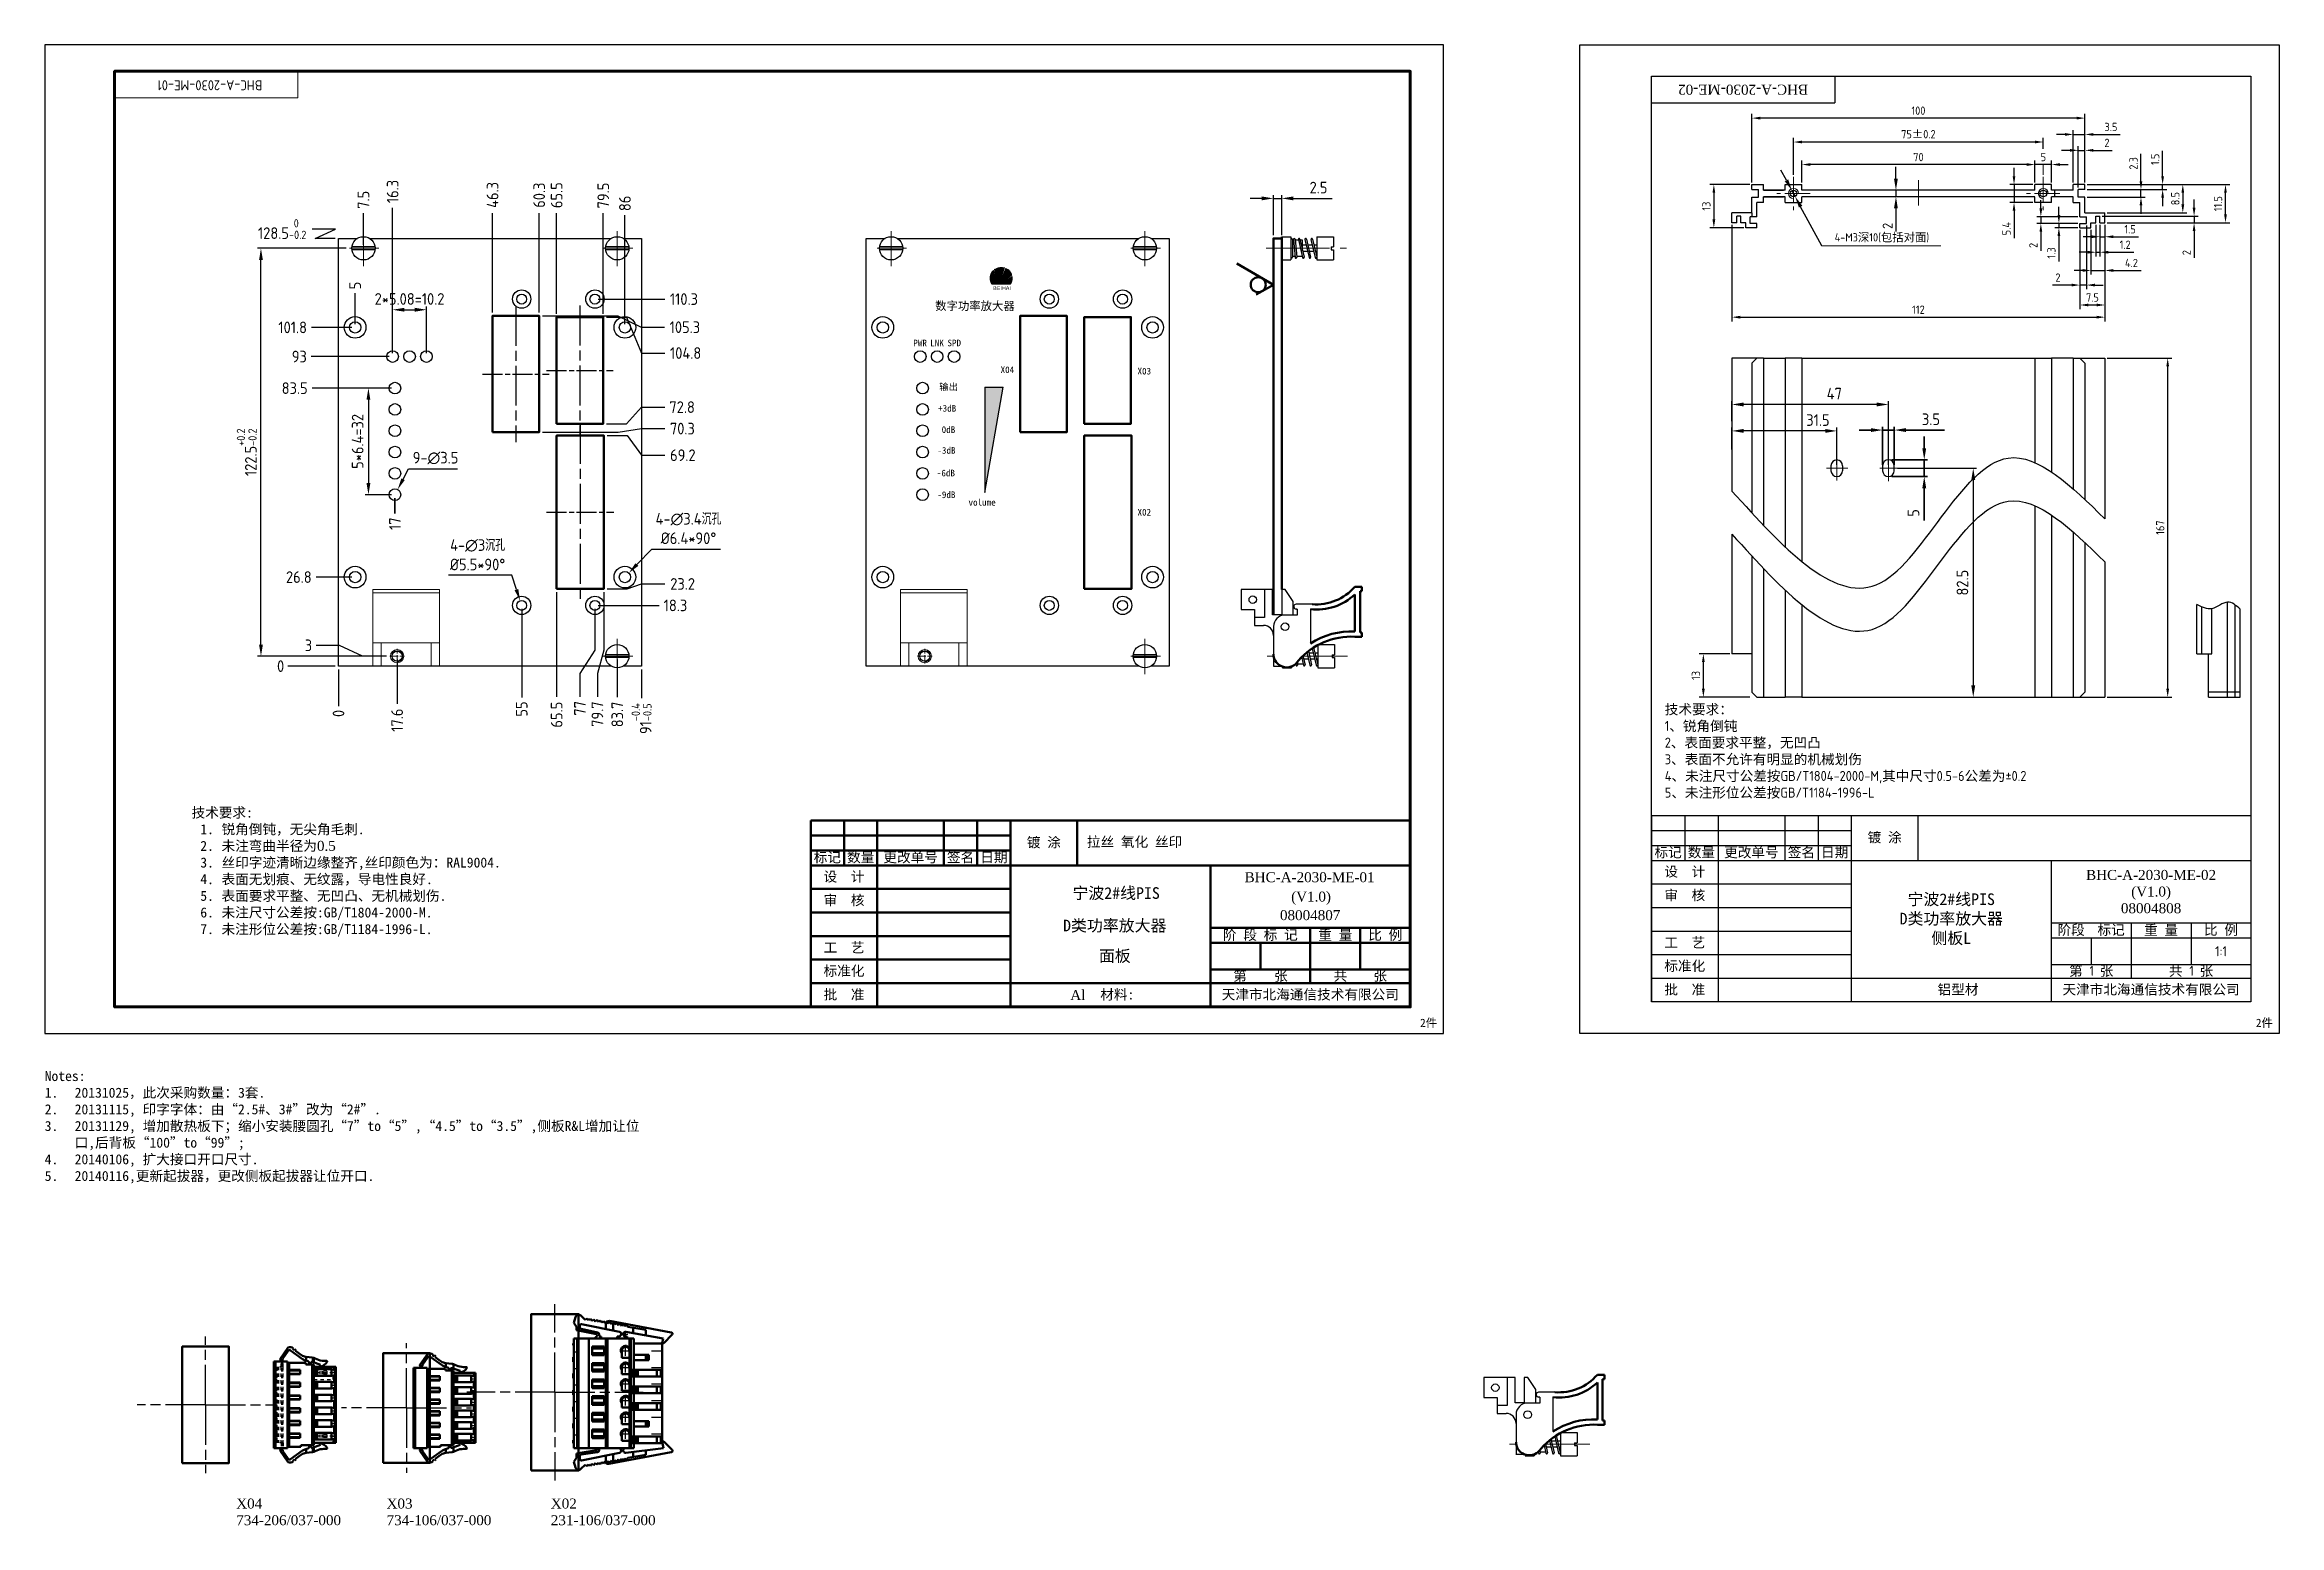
# Model space of a CAD drawing. Header units: millimetres. Extents: x -107 to 2261, y -1356 to -911.
# Drawn here: x 161 to 832, y -1356 to -911 of the extents above; entities that cross this region are included whole.
import ezdxf
from ezdxf.enums import TextEntityAlignment as Align

# ---------------------------------------------------------------- set-up
doc = ezdxf.new("R2010")
doc.units = ezdxf.units.MM
for name, pattern in [('AM_ISO02W050', [7.5, 6, -1.5]), ('AM_ISO08W050', [18, 12, -1.5, 3, -1.5]), ('AM_ISO08W050x2', [9, 6, -0.75, 1.5, -0.75]), ('CENTER', [50.8, 31.75, -6.35, 6.35, -6.35]), ('CENTER2', [28.575, 19.05, -3.175, 3.175, -3.175]), ('Dashed', [2, 1, -1]), ('HIDDEN', [9.525, 6.35, -3.175])]:
    doc.linetypes.add(name, pattern=pattern)
doc.layers.get('Defpoints').update_dxf_attribs({"color": 4})
doc.layers.add('02___PRT_ALL_AXES', color=7, linetype='Continuous')
for name, color, linetype, lineweight in [('AM_0', 7, 'Continuous', 50), ('AM_3', 6, 'AM_ISO02W050', 25), ('AM_5', 3, 'Continuous', 25), ('AM_6', 2, 'Continuous', 35), ('AM_6 @ 1', 2, 'Continuous', 35), ('AM_7', 4, 'AM_ISO08W050', 25), ('AM_8', 1, 'Continuous', 25), ('screw', 33, 'Continuous', 13), ('图层2', 4, 'CENTER2', 13), ('图层5', 1, 'Continuous', 30), ('图层7', 2, 'Continuous', 13), ('实体', 7, 'Continuous', 30), ('轮廓线', 7, 'Continuous', 15)]:
    doc.layers.add(name, color=color, linetype=linetype, lineweight=lineweight)
doc.styles.add('ADESK1', font='romans')
doc.styles.add('Annotative', font='ARIAL.TTF')
doc.styles.add('fs', font='SIMFANG.TTF')
doc.styles.add('HZTXT', font='txt.shx')
doc.styles.get("Standard").update_dxf_attribs({"font": 'ISOCP.SHX', "bigfont": 'gbcbig.shx'})
doc.styles.add('tnr', font='TIMES.TTF')
doc.dimstyles.new('AM_ISO$0', dxfattribs={"dimtxt": 3.5, "dimasz": 3.5, "dimexe": 1, "dimexo": 1, "dimgap": 1.5, "dimtad": 1, "dimdec": 1, "dimdsep": 46, "dimtxsty": 'Standard', "dimcen": 0, "dimclrd": 256, "dimclre": 256, "dimclrt": 2, "dimadec": 0, "dimazin": 2, "dimtp": 0.1, "dimtm": 0.1, "dimtfac": 0.71, "dimtdec": 1, "dimtmove": 0, "dimatfit": 3, "dimfxl": 1, "dimlwd": -1, "dimlwe": -1, "dimarcsym": 1})
doc.dimstyles.new('AM_ISO$3', dxfattribs={"dimtxt": 3.5, "dimasz": 3.5, "dimexe": 1, "dimexo": 1, "dimgap": 1.5, "dimtad": 1, "dimtoh": 1, "dimdec": 1, "dimdsep": 46, "dimtxsty": 'Standard', "dimcen": 0, "dimclrd": 256, "dimclre": 256, "dimclrt": 2, "dimadec": 0, "dimazin": 2, "dimtp": 0.1, "dimtm": 0.1, "dimtfac": 0.71, "dimtdec": 1, "dimtofl": 0, "dimtmove": 0, "dimatfit": 0, "dimfxl": 1, "dimlwd": -1, "dimlwe": -1, "dimarcsym": 1})
doc.dimstyles.new('AM_ISO$6', dxfattribs={"dimtxt": 3.5, "dimasz": 3.5, "dimexe": 1, "dimexo": 1, "dimgap": 1.5, "dimtad": 0, "dimdec": 1, "dimdsep": 46, "dimtxsty": 'Standard', "dimcen": 0, "dimclrd": 256, "dimclre": 256, "dimclrt": 2, "dimadec": 0, "dimazin": 2, "dimtp": 0.1, "dimtm": 0.1, "dimtfac": 0.71, "dimtdec": 1, "dimtmove": 0, "dimatfit": 3, "dimfxl": 1, "dimlwd": -1, "dimlwe": -1, "dimarcsym": 1})
doc.dimstyles.new('ISO-25$0', dxfattribs={"dimtxt": 3, "dimasz": 3.5, "dimexe": 1.25, "dimexo": 0.625, "dimgap": 1, "dimtad": 1, "dimdsep": 46, "dimtxsty": 'HZTXT', "dimcen": 2.5, "dimadec": 0, "dimazin": 0, "dimtfac": 1, "dimtmove": 0, "dimatfit": 3, "dimfxl": 1, "dimarcsym": 0})
doc.dimstyles.new('ISO-25$3', dxfattribs={"dimtxt": 3.5, "dimasz": 3.5, "dimexe": 1.25, "dimexo": 0.625, "dimtad": 1, "dimtoh": 1, "dimdsep": 46, "dimtxsty": 'HZTXT', "dimcen": 2.5, "dimadec": 0, "dimazin": 0, "dimtfac": 1, "dimtmove": 0, "dimatfit": 3, "dimfxl": 1, "dimarcsym": 0})

msp = doc.modelspace()

# ---------------------------------------------------------------- texts
at = {"color": 1, "linetype": 'ByBlock', "ltscale": 0.4, "char_height": 2, "width": 54.02655, "attachment_point": 1}
for s, insert in [('{\\fSimHei|b0|i0|c134|p2;X04}', (447.574, -1007.634)), ('{\\fSimHei|b0|i0|c134|p2;X03}', (488.681, -1008.057)), ('{\\fSimHei|b0|i0|c134|p2;X02}', (488.681, -1050.433))]:
    msp.add_mtext(s, dxfattribs=dict(at, insert=insert))
at = {"layer": 'AM_6 @ 1', "color": 2, "style": 'fs'}
for p in [(573.515, -1206.063), (824.454, -1206.063)]:
    msp.add_text('2件', height=2.5, dxfattribs=at).set_placement(p)
at = {"layer": 'AM_6 @ 1', "insert": (670.503, -924.501), "char_height": 3, "attachment_point": 5, "rotation": 180, "style": 'tnr'}
msp.add_mtext_dynamic_manual_height_columns('BHC-A-2030-ME-02', width=55, gutter_width=12.5, heights=[0], dxfattribs=at)
at = {"layer": 'AM_6 @ 1', "color": 2, "char_height": 3, "attachment_point": 1}
for s, width, insert, style in [('{\\fFangSong_GB2312|b0|i0|c134|p49;\\C256;技术要求:\\P\\pi-9,l11.625,t9;1.^I锐角倒钝，无尖角毛刺.\\P2.^I未注弯曲半径为\\fTimes New Roman|b0|i0|c186|p18;0.5\\fFangSong_GB2312|b0|i0|c134|p49;\\P3.^I丝印字迹清晰边缘整齐,丝印颜色为：RAL9004.\\P4.^I表面无划痕、无纹露，导电性良好.\\P5.^I表面要求平整、无凹凸、无机械划伤.\\P6.^I未注尺寸公差按:GB/T1804-2000-M.\\P7.^I未注形位公差按:GB/T1184-1996-L.}', 182.96321, (204.661, -1140.148), 'tnr'), ('Notes:\\P\\pi-9,l9,t9;1.^I20131025，此次采购数量：3套.\\P2.^I20131115, 印字字体：由“2.5#、3#”改为“2#”.\\P3.^I20131129, 增加散热板下；缩小安装腰圆孔“7”to“5”,“4.5”to“3.5”,侧板R&L增加让位口,后背板“100”to“99”;\\P4.^I20140106, 扩大接口开口尺寸.\\P5.^I20140116,更新起拔器，更改侧板起拔器让位开口.', 181.65924, (160.564, -1219.281), 'fs'), ('X04\\P734-206/037-000', 38.3325, (218.08, -1347.686), 'tnr'), ('X03\\P734-106/037-000', 38.3325, (263.214, -1347.686), 'tnr'), ('X02\\P231-106/037-000', 38.3325, (312.523, -1347.686), 'tnr')]:
    msp.add_mtext_dynamic_manual_height_columns(s, width=width, gutter_width=12.5, heights=[0], dxfattribs=dict(at, insert=insert, style=style))
at = {"layer": 'AM_8', "lineweight": 30, "insert": (437.939, -1047.471), "char_height": 2, "width": 19.22776, "attachment_point": 1}
msp.add_mtext('{\\fSimHei|b0|i0|c134|p2;volume}', dxfattribs=at)
at = {"layer": '图层2', "ltscale": 0.4}
for s, insert, char_height, width, attachment_point in [('{\\fFangSong_GB2312|b0|i0|c134|p49;技术要求：}\\P1{\\fFangSong_GB2312|b0|i0|c134|p49;、锐角倒钝}\\P2{\\fFangSong_GB2312|b0|i0|c134|p49;、表面要求平整，无凹凸}\\P3{\\fFangSong_GB2312|b0|i0|c134|p49;、表面不允许有明显的机械划伤}\\P4{\\fFangSong_GB2312|b0|i0|c134|p49;、未注尺寸公差按}GB/T1804-2000-M,{\\fFangSong_GB2312|b0|i0|c134|p49;其中尺寸}0.5-6{\\fFangSong_GB2312|b0|i0|c134|p49;公差为}%%P0.2\\P5{\\fFangSong_GB2312|b0|i0|c134|p49;、未注形位公差按}GB/T1184-1996-L', (646.986, -1109.143), 3, 382.79824, 1), ('{\\fFangSong_GB2312|b0|i0|c134|p49;镀 涂}', (713.005, -1149.251), 3, 20.00298, 5), ('{\\fFangSong_GB2312|b0|i0|c134|p49;标记}', (648.003, -1153.751), 3, 10, 5), ('{\\fFangSong_GB2312|b0|i0|c134|p49;数量}', (658.003, -1153.751), 3, 10, 5), ('{\\fFangSong_GB2312|b0|i0|c134|p49;更改单号}', (673.003, -1153.751), 3, 20, 5), ('{\\fFangSong_GB2312|b0|i0|c134|p49;签名}', (688.002, -1153.751), 3, 9.99778, 5), ('{\\fFangSong_GB2312|b0|i0|c134|p49;日期}', (698.002, -1153.751), 3, 10.00222, 5), ('{\\fFangSong_GB2312|b0|i0|c134|p49;设  计}', (653.003, -1159.541), 3, 20, 5), ('{\\fFangSong_GB2312|b0|i0|c134|p49;审  核}', (653.003, -1166.621), 3, 20, 5), ('{\\fFangSong_GB2312|b0|i0|c134|p49;宁波2#线PIS\\PD类功率放大器\\P侧板L}', (733.003, -1173.701), 3.5, 60, 5), ('{\\fFangSong_GB2312|b0|i0|c134|p49;工  艺}', (653.003, -1180.781), 3, 20, 5), ('{\\fFangSong_GB2312|b0|i0|c134|p49;阶段}', (769.003, -1177.048), 3, 12, 5), ('{\\fFangSong_GB2312|b0|i0|c134|p49;标记}', (781.003, -1177.048), 3, 12, 5), ('{\\fFangSong_GB2312|b0|i0|c134|p49;重 量}', (796.003, -1177.048), 3, 18, 5), ('{\\fFangSong_GB2312|b0|i0|c134|p49;比 例}', (814.003, -1177.048), 3, 18, 5), ('{\\fFangSong_GB2312|b0|i0|c134|p49;标准化}', (653.003, -1187.861), 3, 20, 5), ('{\\fFangSong_GB2312|b0|i0|c134|p49;第 }1 {\\fFangSong_GB2312|b0|i0|c134|p49;张}', (775.033, -1189.351), 3, 23.94008, 5), ('{\\fFangSong_GB2312|b0|i0|c134|p49;共 }1 {\\fFangSong_GB2312|b0|i0|c134|p49;张}', (805.003, -1189.351), 3, 36, 5), ('1:1', (814.003, -1183.3), 3, 18, 5), ('{\\fFangSong_GB2312|b0|i0|c134|p49;批  准}', (653.003, -1194.951), 3, 20, 5), ('{\\fFangSong_GB2312|b0|i0|c134|p49;  铝型材}', (733.003, -1194.951), 3, 60, 5), ('{\\fFangSong_GB2312|b0|i0|c134|p49;天津市北海通信技术有限公司}', (793.003, -1194.951), 3, 60, 5)]:
    msp.add_mtext(s, dxfattribs=dict(at, insert=insert, char_height=char_height, width=width, attachment_point=attachment_point))
at = {"layer": '图层2', "ltscale": 0.4, "insert": (793.003, -1165.4), "char_height": 3, "width": 60, "attachment_point": 5, "style": 'tnr'}
msp.add_mtext('BHC-A-2030-ME-02\\P(V1.0)\\P08004808', dxfattribs=at)
at = {"layer": '图层5', "linetype": 'ByBlock', "ltscale": 0.4, "insert": (439.883, -989.626), "char_height": 4, "width": 32.2, "attachment_point": 5}
msp.add_mtext('{\\fSimHei|b0|i0|c134|p2;\\H0.62502x;数字功率放大器}', dxfattribs=at)
at = {"layer": '图层5', "char_height": 2, "attachment_point": 1, "style": 'ADESK1'}
for s, insert in [('{\\fSimHei|b0|i0|c134|p2;PWR}', (421.367, -999.611)), ('{\\fSimHei|b0|i0|c134|p2;LNK}', (426.448, -999.615)), ('{\\fSimHei|b0|i0|c134|p2;SPD}', (431.614, -999.594)), ('{\\fSimHei|b0|i0|c134|p2;输出}', (429.157, -1012.774)), ('{\\fSimHei|b0|i0|c134|p2;+3dB}', (428.802, -1019.223)), ('{\\fSimHei|b0|i0|c134|p2; 0dB}', (428.513, -1025.615)), ('{\\fSimHei|b0|i0|c134|p2;-3dB}', (428.59, -1031.865)), ('{\\fSimHei|b0|i0|c134|p2;-6dB}', (428.43, -1038.661)), ('{\\fSimHei|b0|i0|c134|p2;-9dB}', (428.58, -1045.185))]:
    msp.add_mtext(s, dxfattribs=dict(at, insert=insert))
at = {"layer": '图层7', "ltscale": 0.4, "insert": (712.181, -969.015), "char_height": 2.5, "attachment_point": 5}
msp.add_mtext('4-M3{\\fFangSong_GB2312|b0|i0|c134|p49;深}10({\\fFangSong_GB2312|b0|i0|c134|p49;包括对面})', dxfattribs=at)

# ---------------------------------------------------------------- blocks, each defined once
blk = doc.blocks.new('*D24')
at = {"layer": 'Defpoints', "color": 0, "transparency": 16777216}
for p in [(658.58, -1093.97), (667.15, -1093.97), (673.15, -1106.97)]:
    blk.add_point(p, dxfattribs=at)
at = {"layer": '图层7', "color": 0, "lineweight": -2, "transparency": 16777216}
for p, q in [((666.52, -1093.97), (657.33, -1093.97)), ((658.58, -1104.47), (658.58, -1096.47)), ((672.52, -1106.97), (657.33, -1106.97))]:
    blk.add_line(p, q, dxfattribs=at)
at = {"layer": '图层7', "color": 0, "transparency": 16777216}
for points in [[(658.16, -1096.47), (658.99, -1096.47), (658.58, -1093.97)], [(658.16, -1104.47), (658.99, -1104.47), (658.58, -1106.97)]]:
    blk.add_solid(points, dxfattribs=at)
at = {"layer": '图层7', "color": 0, "transparency": 16777216, "insert": (656.33, -1100.47), "char_height": 2.5, "attachment_point": 5, "rotation": 90}
blk.add_mtext('13', dxfattribs=at)
blk = doc.blocks.new('*D25')
at = {"layer": 'Defpoints', "color": 0, "transparency": 16777216}
for p in [(779.15, -1005.14), (797.99, -1005.14), (779.15, -1106.97)]:
    blk.add_point(p, dxfattribs=at)
at = {"layer": '图层7', "color": 0, "lineweight": -2, "transparency": 16777216}
for p, q in [((779.77, -1005.14), (799.24, -1005.14)), ((797.99, -1104.47), (797.99, -1007.64)), ((779.77, -1106.97), (799.24, -1106.97))]:
    blk.add_line(p, q, dxfattribs=at)
at = {"layer": '图层7', "color": 0, "transparency": 16777216}
for points in [[(797.57, -1007.64), (798.41, -1007.64), (797.99, -1005.14)], [(797.57, -1104.47), (798.41, -1104.47), (797.99, -1106.97)]]:
    blk.add_solid(points, dxfattribs=at)
at = {"layer": '图层7', "color": 0, "transparency": 16777216, "insert": (795.74, -1056.06), "char_height": 2.5, "attachment_point": 5, "rotation": 90}
blk.add_mtext('167', dxfattribs=at)
blk = doc.blocks.new('*D26')
at = {"layer": 'Defpoints', "color": 0, "ltscale": 0.4, "transparency": 16777216}
for p in [(667.15, -964.5), (779.15, -965.12), (779.15, -992.85)]:
    blk.add_point(p, dxfattribs=at)
at = {"layer": '图层7', "color": 0, "lineweight": -2, "ltscale": 0.4, "transparency": 16777216}
for p, q in [((667.15, -965.12), (667.15, -994.1)), ((779.15, -965.75), (779.15, -994.1)), ((669.65, -992.85), (776.65, -992.85))]:
    blk.add_line(p, q, dxfattribs=at)
at = {"layer": '图层7', "color": 0, "ltscale": 0.4, "transparency": 16777216}
for points in [[(669.65, -992.43), (669.65, -993.27), (667.15, -992.85)], [(776.65, -992.43), (776.65, -993.27), (779.15, -992.85)]]:
    blk.add_solid(points, dxfattribs=at)
at = {"layer": '图层7', "color": 0, "ltscale": 0.4, "transparency": 16777216, "insert": (723.15, -990.6), "char_height": 2.5, "attachment_point": 5}
blk.add_mtext('112', dxfattribs=at)
blk = doc.blocks.new('*D27')
at = {"layer": 'Defpoints', "color": 0, "ltscale": 0.4, "transparency": 16777216}
for p in [(673.15, -933.06), (673.15, -953), (773.15, -953)]:
    blk.add_point(p, dxfattribs=at)
at = {"layer": '图层7', "color": 0, "lineweight": -2, "ltscale": 0.4, "transparency": 16777216}
for p, q in [((673.15, -952.37), (673.15, -931.81)), ((773.15, -952.37), (773.15, -931.81)), ((770.65, -933.06), (675.65, -933.06))]:
    blk.add_line(p, q, dxfattribs=at)
at = {"layer": '图层7', "color": 0, "ltscale": 0.4, "transparency": 16777216}
for points in [[(675.65, -932.64), (675.65, -933.48), (673.15, -933.06)], [(770.65, -932.64), (770.65, -933.48), (773.15, -933.06)]]:
    blk.add_solid(points, dxfattribs=at)
at = {"layer": '图层7', "color": 0, "ltscale": 0.4, "transparency": 16777216, "insert": (723.15, -930.81), "char_height": 2.5, "attachment_point": 5}
blk.add_mtext('100', dxfattribs=at)
blk = doc.blocks.new('*D28')
at = {"layer": 'Defpoints', "color": 0, "ltscale": 0.4, "transparency": 16777216}
for p in [(688.15, -947.01), (688.15, -953), (758.15, -953)]:
    blk.add_point(p, dxfattribs=at)
at = {"layer": '图层7', "color": 0, "lineweight": -2, "ltscale": 0.4, "transparency": 16777216}
for p, q in [((688.15, -952.37), (688.15, -945.76)), ((758.15, -952.37), (758.15, -945.76)), ((755.65, -947.01), (690.65, -947.01))]:
    blk.add_line(p, q, dxfattribs=at)
at = {"layer": '图层7', "color": 0, "ltscale": 0.4, "transparency": 16777216}
for points in [[(690.65, -946.59), (690.65, -947.42), (688.15, -947.01)], [(755.65, -946.59), (755.65, -947.42), (758.15, -947.01)]]:
    blk.add_solid(points, dxfattribs=at)
at = {"layer": '图层7', "color": 0, "ltscale": 0.4, "transparency": 16777216, "insert": (723.15, -944.76), "char_height": 2.5, "attachment_point": 5}
blk.add_mtext('70', dxfattribs=at)
blk = doc.blocks.new('*D29')
at = {"layer": 'Defpoints', "color": 0, "ltscale": 0.4, "transparency": 16777216}
for p in [(716.4, -956.7), (723.15, -954.7), (723.15, -956.7)]:
    blk.add_point(p, dxfattribs=at)
at = {"layer": '图层7', "color": 0, "lineweight": -2, "ltscale": 0.4, "transparency": 16777216}
for p, q in [((716.4, -951.2), (716.4, -947.7)), ((722.52, -954.7), (715.15, -954.7)), ((722.52, -956.7), (715.15, -956.7)), ((716.4, -954.7), (716.4, -956.7)), ((716.4, -960.2), (716.4, -967.15))]:
    blk.add_line(p, q, dxfattribs=at)
at = {"layer": '图层7', "color": 0, "ltscale": 0.4, "transparency": 16777216}
for points in [[(715.81, -951.2), (716.98, -951.2), (716.4, -954.7)], [(715.81, -960.2), (716.98, -960.2), (716.4, -956.7)]]:
    blk.add_solid(points, dxfattribs=at)
at = {"layer": '图层7', "color": 0, "ltscale": 0.4, "transparency": 16777216, "insert": (713.9, -965.43), "char_height": 3, "attachment_point": 5, "rotation": 90}
blk.add_mtext('2', dxfattribs=at)
blk = doc.blocks.new('*D30')
at = {"layer": 'Defpoints', "color": 0, "ltscale": 0.4, "transparency": 16777216}
for p in [(673.15, -953), (661.73, -966), (671.35, -966)]:
    blk.add_point(p, dxfattribs=at)
at = {"layer": '图层7', "color": 0, "lineweight": -2, "ltscale": 0.4, "transparency": 16777216}
for p, q in [((672.52, -953), (660.48, -953)), ((661.73, -955.5), (661.73, -963.5)), ((670.72, -966), (660.48, -966))]:
    blk.add_line(p, q, dxfattribs=at)
at = {"layer": '图层7', "color": 0, "ltscale": 0.4, "transparency": 16777216}
for points in [[(661.31, -955.5), (662.15, -955.5), (661.73, -953)], [(661.31, -963.5), (662.15, -963.5), (661.73, -966)]]:
    blk.add_solid(points, dxfattribs=at)
at = {"layer": '图层7', "color": 0, "ltscale": 0.4, "transparency": 16777216, "insert": (659.48, -959.5), "char_height": 2.5, "attachment_point": 5, "rotation": 90}
blk.add_mtext('13', dxfattribs=at)
blk = doc.blocks.new('*D31')
at = {"layer": 'Defpoints', "color": 0, "ltscale": 0.4, "transparency": 16777216}
for p in [(771.65, -966), (779.15, -965.12), (779.15, -989.19)]:
    blk.add_point(p, dxfattribs=at)
at = {"layer": '图层7', "color": 0, "lineweight": -2, "ltscale": 0.4, "transparency": 16777216}
for p, q in [((779.15, -965.75), (779.15, -990.44)), ((771.65, -966.62), (771.65, -990.44)), ((774.15, -989.19), (776.65, -989.19))]:
    blk.add_line(p, q, dxfattribs=at)
at = {"layer": '图层7', "color": 0, "ltscale": 0.4, "transparency": 16777216}
for points in [[(774.15, -988.78), (774.15, -989.61), (771.65, -989.19)], [(776.65, -988.78), (776.65, -989.61), (779.15, -989.19)]]:
    blk.add_solid(points, dxfattribs=at)
at = {"layer": '图层7', "color": 0, "ltscale": 0.4, "transparency": 16777216, "insert": (775.4, -986.94), "char_height": 2.5, "attachment_point": 5}
blk.add_mtext('7.5', dxfattribs=at)
blk = doc.blocks.new('*D32')
at = {"layer": 'Defpoints', "color": 0, "ltscale": 0.4, "transparency": 16777216}
for p in [(771.65, -966), (773.65, -964.7), (771.65, -983.21)]:
    blk.add_point(p, dxfattribs=at)
at = {"layer": '图层7', "color": 0, "lineweight": -2, "ltscale": 0.4, "transparency": 16777216}
for p, q in [((773.65, -965.32), (773.65, -984.46)), ((771.65, -966.62), (771.65, -984.46)), ((769.15, -983.21), (763.43, -983.21)), ((773.65, -983.21), (771.65, -983.21)), ((776.15, -983.21), (778.65, -983.21))]:
    blk.add_line(p, q, dxfattribs=at)
at = {"layer": '图层7', "color": 0, "ltscale": 0.4, "transparency": 16777216}
for points in [[(769.15, -982.79), (769.15, -983.63), (771.65, -983.21)], [(776.15, -982.79), (776.15, -983.63), (773.65, -983.21)]]:
    blk.add_solid(points, dxfattribs=at)
at = {"layer": '图层7', "color": 0, "ltscale": 0.4, "transparency": 16777216, "insert": (765.04, -980.96), "char_height": 2.5, "attachment_point": 5}
blk.add_mtext('2', dxfattribs=at)
blk = doc.blocks.new('*D33')
at = {"layer": 'Defpoints', "color": 0, "ltscale": 0.4, "transparency": 16777216}
for p in [(758.15, -947.01), (758.15, -953), (763.15, -953)]:
    blk.add_point(p, dxfattribs=at)
at = {"layer": '图层7', "color": 0, "lineweight": -2, "ltscale": 0.4, "transparency": 16777216}
for p, q in [((758.15, -952.37), (758.15, -945.76)), ((763.15, -952.37), (763.15, -945.76)), ((755.65, -947.01), (753.15, -947.01)), ((763.15, -947.01), (758.15, -947.01)), ((765.65, -947.01), (768.15, -947.01))]:
    blk.add_line(p, q, dxfattribs=at)
at = {"layer": '图层7', "color": 0, "ltscale": 0.4, "transparency": 16777216}
for points in [[(755.65, -946.59), (755.65, -947.42), (758.15, -947.01)], [(765.65, -946.59), (765.65, -947.42), (763.15, -947.01)]]:
    blk.add_solid(points, dxfattribs=at)
at = {"layer": '图层7', "color": 0, "ltscale": 0.4, "transparency": 16777216, "insert": (760.65, -944.76), "char_height": 2.5, "attachment_point": 5}
blk.add_mtext('5', dxfattribs=at)
blk = doc.blocks.new('*D34')
at = {"layer": 'Defpoints', "color": 0, "ltscale": 0.4, "transparency": 16777216}
for p in [(773.15, -937.97), (769.65, -953), (773.15, -953)]:
    blk.add_point(p, dxfattribs=at)
at = {"layer": '图层7', "color": 0, "lineweight": -2, "ltscale": 0.4, "transparency": 16777216}
for p, q in [((767.15, -937.97), (764.65, -937.97)), ((769.65, -952.37), (769.65, -936.72)), ((769.65, -937.97), (773.15, -937.97)), ((773.15, -952.37), (773.15, -936.72)), ((775.65, -937.97), (783.75, -937.97))]:
    blk.add_line(p, q, dxfattribs=at)
at = {"layer": '图层7', "color": 0, "ltscale": 0.4, "transparency": 16777216}
for points in [[(767.15, -937.55), (767.15, -938.38), (769.65, -937.97)], [(775.65, -937.55), (775.65, -938.38), (773.15, -937.97)]]:
    blk.add_solid(points, dxfattribs=at)
at = {"layer": '图层7', "color": 0, "ltscale": 0.4, "transparency": 16777216, "insert": (780.95, -935.72), "char_height": 2.5, "attachment_point": 5}
blk.add_mtext('3.5', dxfattribs=at)
blk = doc.blocks.new('*D35')
at = {"layer": 'Defpoints', "color": 0, "ltscale": 0.4, "transparency": 16777216}
for p in [(773.15, -942.74), (771.15, -954.5), (773.15, -953)]:
    blk.add_point(p, dxfattribs=at)
at = {"layer": '图层7', "color": 0, "lineweight": -2, "ltscale": 0.4, "transparency": 16777216}
for p, q in [((768.65, -942.74), (766.15, -942.74)), ((771.15, -953.87), (771.15, -941.49)), ((771.15, -942.74), (773.15, -942.74)), ((773.15, -952.37), (773.15, -941.49)), ((775.65, -942.74), (781.36, -942.74))]:
    blk.add_line(p, q, dxfattribs=at)
at = {"layer": '图层7', "color": 0, "ltscale": 0.4, "transparency": 16777216}
for points in [[(768.65, -942.32), (768.65, -943.16), (771.15, -942.74)], [(775.65, -942.32), (775.65, -943.16), (773.15, -942.74)]]:
    blk.add_solid(points, dxfattribs=at)
at = {"layer": '图层7', "color": 0, "ltscale": 0.4, "transparency": 16777216, "insert": (779.76, -940.49), "char_height": 2.5, "attachment_point": 5}
blk.add_mtext('2', dxfattribs=at)
blk = doc.blocks.new('*D36')
at = {"layer": 'Defpoints', "color": 0, "ltscale": 0.4, "transparency": 16777216}
for p in [(751.85, -958.4), (758.15, -953), (758.15, -958.4)]:
    blk.add_point(p, dxfattribs=at)
at = {"layer": '图层7', "color": 0, "lineweight": -2, "ltscale": 0.4, "transparency": 16777216}
for p, q in [((751.85, -950.5), (751.85, -948)), ((757.52, -953), (750.6, -953)), ((757.52, -958.4), (750.6, -958.4)), ((751.85, -953), (751.85, -958.4)), ((751.85, -960.9), (751.85, -969.15))]:
    blk.add_line(p, q, dxfattribs=at)
at = {"layer": '图层7', "color": 0, "ltscale": 0.4, "transparency": 16777216}
for points in [[(751.43, -950.5), (752.26, -950.5), (751.85, -953)], [(751.43, -960.9), (752.26, -960.9), (751.85, -958.4)]]:
    blk.add_solid(points, dxfattribs=at)
at = {"layer": '图层7', "color": 0, "ltscale": 0.4, "transparency": 16777216, "insert": (749.6, -966.27), "char_height": 2.5, "attachment_point": 5, "rotation": 90}
blk.add_mtext('5.4', dxfattribs=at)
blk = doc.blocks.new('*D37')
at = {"layer": 'Defpoints', "color": 0, "ltscale": 0.4, "transparency": 16777216}
for p in [(773.15, -953), (773.15, -954.5), (796.47, -953)]:
    blk.add_point(p, dxfattribs=at)
at = {"layer": '图层7', "color": 0, "lineweight": -2, "ltscale": 0.4, "transparency": 16777216}
for p, q in [((796.47, -950.5), (796.47, -942.89)), ((773.77, -953), (797.72, -953)), ((773.77, -954.5), (797.72, -954.5)), ((796.47, -954.5), (796.47, -953)), ((796.47, -957), (796.47, -959.5))]:
    blk.add_line(p, q, dxfattribs=at)
at = {"layer": '图层7', "color": 0, "ltscale": 0.4, "transparency": 16777216}
for points in [[(796.06, -950.5), (796.89, -950.5), (796.47, -953)], [(796.06, -957), (796.89, -957), (796.47, -954.5)]]:
    blk.add_solid(points, dxfattribs=at)
at = {"layer": '图层7', "color": 0, "ltscale": 0.4, "transparency": 16777216, "insert": (794.22, -945.45), "char_height": 2.5, "attachment_point": 5, "rotation": 90}
blk.add_mtext('1.5', dxfattribs=at)
blk = doc.blocks.new('*D38')
at = {"layer": 'Defpoints', "color": 0, "ltscale": 0.4, "transparency": 16777216}
for p in [(773.15, -954.5), (773.15, -956.8), (789.97, -954.5)]:
    blk.add_point(p, dxfattribs=at)
at = {"layer": '图层7', "color": 0, "lineweight": -2, "ltscale": 0.4, "transparency": 16777216}
for p, q in [((789.97, -952), (789.97, -943.83)), ((773.77, -954.5), (791.22, -954.5)), ((773.77, -956.8), (791.22, -956.8)), ((789.97, -956.8), (789.97, -954.5)), ((789.97, -959.3), (789.97, -961.8))]:
    blk.add_line(p, q, dxfattribs=at)
at = {"layer": '图层7', "color": 0, "ltscale": 0.4, "transparency": 16777216}
for points in [[(789.56, -952), (790.39, -952), (789.97, -954.5)], [(789.56, -959.3), (790.39, -959.3), (789.97, -956.8)]]:
    blk.add_solid(points, dxfattribs=at)
at = {"layer": '图层7', "color": 0, "ltscale": 0.4, "transparency": 16777216, "insert": (787.72, -946.66), "char_height": 2.5, "attachment_point": 5, "rotation": 90}
blk.add_mtext('2.3', dxfattribs=at)
blk = doc.blocks.new('*D39')
at = {"layer": 'Defpoints', "color": 0, "ltscale": 0.4, "transparency": 16777216}
for p in [(759.91, -964.7), (771.65, -962.7), (771.65, -964.7)]:
    blk.add_point(p, dxfattribs=at)
at = {"layer": '图层7', "color": 0, "lineweight": -2, "ltscale": 0.4, "transparency": 16777216}
for p, q in [((759.91, -960.2), (759.91, -957.7)), ((771.02, -962.7), (758.66, -962.7)), ((771.02, -964.7), (758.66, -964.7)), ((759.91, -962.7), (759.91, -964.7)), ((759.91, -967.2), (759.91, -972.91))]:
    blk.add_line(p, q, dxfattribs=at)
at = {"layer": '图层7', "color": 0, "ltscale": 0.4, "transparency": 16777216}
for points in [[(759.49, -960.2), (760.32, -960.2), (759.91, -962.7)], [(759.49, -967.2), (760.32, -967.2), (759.91, -964.7)]]:
    blk.add_solid(points, dxfattribs=at)
at = {"layer": '图层7', "color": 0, "ltscale": 0.4, "transparency": 16777216, "insert": (757.66, -971.3), "char_height": 2.5, "attachment_point": 5, "rotation": 90}
blk.add_mtext('2', dxfattribs=at)
blk = doc.blocks.new('*D40')
at = {"layer": 'Defpoints', "color": 0, "ltscale": 0.4, "transparency": 16777216}
for p in [(765.32, -966), (771.65, -964.7), (771.65, -966)]:
    blk.add_point(p, dxfattribs=at)
at = {"layer": '图层7', "color": 0, "lineweight": -2, "ltscale": 0.4, "transparency": 16777216}
for p, q in [((771.02, -964.7), (764.07, -964.7)), ((771.02, -966), (764.07, -966)), ((765.32, -962.2), (765.32, -959.7)), ((765.32, -964.7), (765.32, -966)), ((765.32, -968.5), (765.32, -976.1))]:
    blk.add_line(p, q, dxfattribs=at)
at = {"layer": '图层7', "color": 0, "ltscale": 0.4, "transparency": 16777216}
for points in [[(764.91, -962.2), (765.74, -962.2), (765.32, -964.7)], [(764.91, -968.5), (765.74, -968.5), (765.32, -966)]]:
    blk.add_solid(points, dxfattribs=at)
at = {"layer": '图层7', "color": 0, "ltscale": 0.4, "transparency": 16777216, "insert": (763.07, -973.55), "char_height": 2.5, "attachment_point": 5, "rotation": 90}
blk.add_mtext('1.3', dxfattribs=at)
blk = doc.blocks.new('*D41')
at = {"layer": 'Defpoints', "color": 0, "ltscale": 0.4, "transparency": 16777216}
for p in [(774.95, -966), (779.15, -965.12), (779.15, -978.82)]:
    blk.add_point(p, dxfattribs=at)
at = {"layer": '图层7', "color": 0, "lineweight": -2, "ltscale": 0.4, "transparency": 16777216}
for p, q in [((779.15, -965.75), (779.15, -980.07)), ((774.95, -966.62), (774.95, -980.07)), ((772.45, -978.82), (769.95, -978.82)), ((774.95, -978.82), (779.15, -978.82)), ((781.65, -978.82), (790.05, -978.82))]:
    blk.add_line(p, q, dxfattribs=at)
at = {"layer": '图层7', "color": 0, "ltscale": 0.4, "transparency": 16777216}
for points in [[(772.45, -978.4), (772.45, -979.24), (774.95, -978.82)], [(781.65, -978.4), (781.65, -979.24), (779.15, -978.82)]]:
    blk.add_solid(points, dxfattribs=at)
at = {"layer": '图层7', "color": 0, "ltscale": 0.4, "transparency": 16777216, "insert": (787.1, -976.57), "char_height": 2.5, "attachment_point": 5}
blk.add_mtext('4.2', dxfattribs=at)
blk = doc.blocks.new('*D42')
at = {"layer": 'Defpoints', "color": 0, "ltscale": 0.4, "transparency": 16777216}
for p in [(776.45, -964.5), (777.65, -964.5), (777.65, -973.34)]:
    blk.add_point(p, dxfattribs=at)
at = {"layer": '图层7', "color": 0, "lineweight": -2, "ltscale": 0.4, "transparency": 16777216}
for p, q in [((776.45, -965.12), (776.45, -974.59)), ((777.65, -965.12), (777.65, -974.59)), ((773.95, -973.34), (771.45, -973.34)), ((776.45, -973.34), (777.65, -973.34)), ((780.15, -973.34), (787.8, -973.34))]:
    blk.add_line(p, q, dxfattribs=at)
at = {"layer": '图层7', "color": 0, "ltscale": 0.4, "transparency": 16777216}
for points in [[(773.95, -972.92), (773.95, -973.76), (776.45, -973.34)], [(780.15, -972.92), (780.15, -973.76), (777.65, -973.34)]]:
    blk.add_solid(points, dxfattribs=at)
at = {"layer": '图层7', "color": 0, "ltscale": 0.4, "transparency": 16777216, "insert": (785.22, -971.09), "char_height": 2.5, "attachment_point": 5}
blk.add_mtext('1.2', dxfattribs=at)
blk = doc.blocks.new('*D43')
at = {"layer": 'Defpoints', "color": 0, "ltscale": 0.4, "transparency": 16777216}
for p in [(777.65, -964.5), (779.15, -964.5), (779.15, -968.69)]:
    blk.add_point(p, dxfattribs=at)
at = {"layer": '图层7', "color": 0, "lineweight": -2, "ltscale": 0.4, "transparency": 16777216}
for p, q in [((777.65, -965.12), (777.65, -969.94)), ((779.15, -965.12), (779.15, -969.94)), ((775.15, -968.69), (772.65, -968.69)), ((777.65, -968.69), (779.15, -968.69)), ((781.65, -968.69), (789.25, -968.69))]:
    blk.add_line(p, q, dxfattribs=at)
at = {"layer": '图层7', "color": 0, "ltscale": 0.4, "transparency": 16777216}
for points in [[(775.15, -968.27), (775.15, -969.11), (777.65, -968.69)], [(781.65, -968.27), (781.65, -969.11), (779.15, -968.69)]]:
    blk.add_solid(points, dxfattribs=at)
at = {"layer": '图层7', "color": 0, "ltscale": 0.4, "transparency": 16777216, "insert": (786.7, -966.44), "char_height": 2.5, "attachment_point": 5}
blk.add_mtext('1.5', dxfattribs=at)
blk = doc.blocks.new('*D44')
at = {"layer": 'Defpoints', "color": 0, "ltscale": 0.4, "transparency": 16777216}
for p in [(777.65, -962.5), (779.15, -964.5), (805.92, -962.5)]:
    blk.add_point(p, dxfattribs=at)
at = {"layer": '图层7', "color": 0, "lineweight": -2, "ltscale": 0.4, "transparency": 16777216}
for p, q in [((805.92, -960), (805.92, -957.5)), ((778.27, -962.5), (807.17, -962.5)), ((779.77, -964.5), (807.17, -964.5)), ((805.92, -962.5), (805.92, -964.5)), ((805.92, -967), (805.92, -975.07))]:
    blk.add_line(p, q, dxfattribs=at)
at = {"layer": '图层7', "color": 0, "ltscale": 0.4, "transparency": 16777216}
for points in [[(805.5, -960), (806.33, -960), (805.92, -962.5)], [(805.5, -967), (806.33, -967), (805.92, -964.5)]]:
    blk.add_solid(points, dxfattribs=at)
at = {"layer": '图层7', "color": 0, "ltscale": 0.4, "transparency": 16777216, "insert": (803.67, -973.47), "char_height": 2.5, "attachment_point": 5, "rotation": 90}
blk.add_mtext('2', dxfattribs=at)
blk = doc.blocks.new('*D45')
at = {"layer": 'Defpoints', "color": 0, "ltscale": 0.4, "transparency": 16777216}
for p in [(773.15, -953), (815.35, -953), (779.15, -964.5)]:
    blk.add_point(p, dxfattribs=at)
at = {"layer": '图层7', "color": 0, "lineweight": -2, "ltscale": 0.4, "transparency": 16777216}
for p, q in [((773.77, -953), (816.6, -953)), ((815.35, -962), (815.35, -955.5)), ((779.77, -964.5), (816.6, -964.5))]:
    blk.add_line(p, q, dxfattribs=at)
at = {"layer": '图层7', "color": 0, "ltscale": 0.4, "transparency": 16777216}
for points in [[(814.93, -955.5), (815.76, -955.5), (815.35, -953)], [(814.93, -962), (815.76, -962), (815.35, -964.5)]]:
    blk.add_solid(points, dxfattribs=at)
at = {"layer": '图层7', "color": 0, "ltscale": 0.4, "transparency": 16777216, "insert": (813.1, -958.75), "char_height": 2.5, "attachment_point": 5, "rotation": 90}
blk.add_mtext('11.5', dxfattribs=at)
blk = doc.blocks.new('*D46')
at = {"layer": 'Defpoints', "color": 0, "ltscale": 0.4, "transparency": 16777216}
for p in [(773.15, -953), (779.15, -961.5), (802.53, -961.5)]:
    blk.add_point(p, dxfattribs=at)
at = {"layer": '图层7', "color": 0, "lineweight": -2, "ltscale": 0.4, "transparency": 16777216}
for p, q in [((773.77, -953), (803.78, -953)), ((802.53, -955.5), (802.53, -959)), ((779.77, -961.5), (803.78, -961.5))]:
    blk.add_line(p, q, dxfattribs=at)
at = {"layer": '图层7', "color": 0, "ltscale": 0.4, "transparency": 16777216}
for points in [[(802.11, -955.5), (802.94, -955.5), (802.53, -953)], [(802.11, -959), (802.94, -959), (802.53, -961.5)]]:
    blk.add_solid(points, dxfattribs=at)
at = {"layer": '图层7', "color": 0, "ltscale": 0.4, "transparency": 16777216, "insert": (800.28, -957.25), "char_height": 2.5, "attachment_point": 5, "rotation": 90}
blk.add_mtext('8.5', dxfattribs=at)
blk = doc.blocks.new('*D47')
at = {"layer": 'Defpoints', "color": 0, "ltscale": 0.4, "transparency": 16777216}
for p in [(685.65, -940.24), (760.65, -942.92), (685.65, -950.7)]:
    blk.add_point(p, dxfattribs=at)
at = {"layer": '图层7', "color": 0, "lineweight": -2, "ltscale": 0.4, "transparency": 16777216}
for p, q in [((685.65, -950.07), (685.65, -938.99)), ((760.65, -942.29), (760.65, -938.99)), ((758.15, -940.24), (688.15, -940.24))]:
    blk.add_line(p, q, dxfattribs=at)
at = {"layer": '图层7', "color": 0, "ltscale": 0.4, "transparency": 16777216}
for points in [[(688.15, -939.82), (688.15, -940.65), (685.65, -940.24)], [(758.15, -939.82), (758.15, -940.65), (760.65, -940.24)]]:
    blk.add_solid(points, dxfattribs=at)
at = {"layer": '图层7', "color": 0, "ltscale": 0.4, "transparency": 16777216, "insert": (723.15, -937.89), "char_height": 2.5, "attachment_point": 5}
blk.add_mtext('75{\\fSimSun|b0|i0|c134|p2;±}0.2', dxfattribs=at)
blk = doc.blocks.new('*D48')
at = {"layer": 'Defpoints', "color": 0, "ltscale": 0.4, "transparency": 16777216}
for p in [(685.18, -954.82), (686.12, -956.58)]:
    blk.add_point(p, dxfattribs=at)
at = {"layer": '图层7', "color": 0, "lineweight": -2, "ltscale": 0.4, "transparency": 16777216}
for p, q in [((683.52, -951.73), (681.86, -948.65)), ((685.18, -954.82), (686.12, -956.58)), ((694.1, -971.43), (687.78, -959.66))]:
    blk.add_line(p, q, dxfattribs=at)
at = {"layer": '图层7', "color": 0, "ltscale": 0.4, "transparency": 16777216}
for points in [[(684.03, -951.46), (683.01, -952.01), (685.18, -954.82)], [(688.29, -959.39), (687.26, -959.94), (686.12, -956.58)]]:
    blk.add_solid(points, dxfattribs=at)
blk = doc.blocks.new('*D49')
at = {"layer": 'Defpoints', "color": 0, "transparency": 16777216}
for p in [(715.9, -1038.21), (722.17, -1106.97), (739.61, -1106.97)]:
    blk.add_point(p, dxfattribs=at)
at = {"layer": '实体', "linetype": 'ByBlock', "transparency": 16777216}
for p, q in [((716.9, -1038.21), (740.61, -1038.21)), ((739.61, -1041.71), (739.61, -1103.47)), ((723.17, -1106.97), (740.61, -1106.97))]:
    blk.add_line(p, q, dxfattribs=at)
at = {"layer": '实体', "transparency": 16777216}
for points in [[(739.02, -1041.71), (740.19, -1041.71), (739.61, -1038.21)], [(739.02, -1103.47), (740.19, -1103.47), (739.61, -1106.97)]]:
    blk.add_solid(points, dxfattribs=at)
at = {"layer": '实体', "color": 2, "transparency": 16777216, "insert": (736.36, -1072.59), "char_height": 3.5, "attachment_point": 5, "rotation": 90}
blk.add_mtext('82.5', dxfattribs=at)
blk = doc.blocks.new('*D50')
at = {"layer": 'Defpoints', "color": 0, "transparency": 16777216}
for p in [(667.15, -1027.01), (667.15, -1033.59), (698.65, -1038.21)]:
    blk.add_point(p, dxfattribs=at)
at = {"layer": '实体', "linetype": 'ByBlock', "transparency": 16777216}
for p, q in [((667.15, -1032.59), (667.15, -1026.01)), ((698.65, -1037.21), (698.65, -1026.01)), ((695.15, -1027.01), (670.65, -1027.01))]:
    blk.add_line(p, q, dxfattribs=at)
at = {"layer": '实体', "transparency": 16777216}
for points in [[(670.65, -1026.43), (670.65, -1027.59), (667.15, -1027.01)], [(695.15, -1026.43), (695.15, -1027.59), (698.65, -1027.01)]]:
    blk.add_solid(points, dxfattribs=at)
at = {"layer": '实体', "color": 2, "transparency": 16777216, "insert": (692.97, -1023.76), "char_height": 3.5, "attachment_point": 5}
blk.add_mtext('31.5', dxfattribs=at)
blk = doc.blocks.new('*D51')
at = {"layer": 'Defpoints', "color": 0, "transparency": 16777216}
for p in [(667.15, -1019.07), (667.15, -1025.11), (714.15, -1038.21)]:
    blk.add_point(p, dxfattribs=at)
at = {"layer": '实体', "linetype": 'ByBlock', "transparency": 16777216}
for p, q in [((667.15, -1024.11), (667.15, -1018.07)), ((710.65, -1019.07), (670.65, -1019.07)), ((714.15, -1037.21), (714.15, -1018.07))]:
    blk.add_line(p, q, dxfattribs=at)
at = {"layer": '实体', "transparency": 16777216}
for points in [[(670.65, -1018.49), (670.65, -1019.66), (667.15, -1019.07)], [(710.65, -1018.49), (710.65, -1019.66), (714.15, -1019.07)]]:
    blk.add_solid(points, dxfattribs=at)
at = {"layer": '实体', "color": 2, "transparency": 16777216, "insert": (697.9, -1015.82), "char_height": 3.5, "attachment_point": 5}
blk.add_mtext('47', dxfattribs=at)
blk = doc.blocks.new('*D52')
at = {"layer": 'AM_6', "linetype": 'ByBlock', "transparency": 16777216}
for p, q in [((724.9, -1032.21), (724.9, -1028.71)), ((715.15, -1035.71), (725.9, -1035.71)), ((724.9, -1035.71), (724.9, -1040.71)), ((715.15, -1040.71), (725.9, -1040.71)), ((724.9, -1044.21), (724.9, -1053.93))]:
    blk.add_line(p, q, dxfattribs=at)
at = {"layer": 'AM_6', "transparency": 16777216}
for points in [[(724.31, -1032.21), (725.48, -1032.21), (724.9, -1035.71)], [(724.31, -1044.21), (725.48, -1044.21), (724.9, -1040.71)]]:
    blk.add_solid(points, dxfattribs=at)
at = {"layer": 'Defpoints', "color": 0, "transparency": 16777216}
for p in [(714.15, -1035.71), (714.15, -1040.71), (724.9, -1040.71)]:
    blk.add_point(p, dxfattribs=at)
at = {"layer": 'AM_6', "color": 2, "transparency": 16777216, "insert": (721.65, -1051.65), "char_height": 3.5, "attachment_point": 5, "rotation": 90}
blk.add_mtext('5', dxfattribs=at)
blk = doc.blocks.new('*D53')
at = {"layer": 'AM_6', "linetype": 'ByBlock', "transparency": 16777216}
for p, q in [((712.4, -1037.21), (712.4, -1025.76)), ((715.9, -1037.21), (715.9, -1025.76)), ((708.9, -1026.76), (705.4, -1026.76)), ((712.4, -1026.76), (715.9, -1026.76)), ((719.4, -1026.76), (730.94, -1026.76))]:
    blk.add_line(p, q, dxfattribs=at)
at = {"layer": 'AM_6', "transparency": 16777216}
for points in [[(708.9, -1026.18), (708.9, -1027.34), (712.4, -1026.76)], [(719.4, -1026.18), (719.4, -1027.34), (715.9, -1026.76)]]:
    blk.add_solid(points, dxfattribs=at)
at = {"layer": 'Defpoints', "color": 0, "transparency": 16777216}
for p in [(715.9, -1026.76), (712.4, -1038.21), (715.9, -1038.21)]:
    blk.add_point(p, dxfattribs=at)
at = {"layer": 'AM_6', "color": 2, "transparency": 16777216, "insert": (726.92, -1023.51), "char_height": 3.5, "attachment_point": 5}
blk.add_mtext('3.5', dxfattribs=at)
blk = doc.blocks.new('BH-BORDER-A3')
at = {"color": 0, "lineweight": 13, "ltscale": 0.4}
for p in [(76, 289), (21, 281)]:
    blk.add_line(p, (76, 281), dxfattribs=at)
at = {"lineweight": 100, "ltscale": 0.4}
blk.add_lwpolyline([(410, 8), (21, 8), (21, 289), (410, 289)], close=True, dxfattribs=at)
at = {"layer": 'AM_8', "ltscale": 0.4}
blk.add_lwpolyline([(0, 0), (420, 0), (420, 297), (0, 297)], close=True, dxfattribs=at)
at = {"layer": 'AM_6', "linetype": 'ByBlock', "ltscale": 0.4}
blk.add_attdef('TBA-2477AF-ME-00-00-00', text='', height=3, rotation=180, dxfattribs=at).set_placement((49.57, 286.31), align=Align.CENTER)
blk = doc.blocks.new('BH-TITLEBLOCK')
at = {"layer": 'AM_0', "lineweight": 50}
for p, q in [((-180, 56), (0, 56)), ((-180, 56), (-180, 0)), ((-170, 56), (-170, 42.5)), ((-160, 56), (-160, 0)), ((-140, 56), (-140, 42.5)), ((-140, 56), (-140, 42.5)), ((-140, 56), (-140, 42.5)), ((-130, 56), (-130, 42.5)), ((-130, 56), (-130, 42.5)), ((-130, 56), (-130, 42.5)), ((-120, 56), (-120, 0)), ((-100, 56), (-100, 42.5)), ((-180, 51.5), (-120, 51.5)), ((-180, 47), (-120, 47)), ((-180, 42.5), (0, 42.5)), ((-60, 42.5), (-60, 0)), ((-180, 35.42), (-120, 35.42)), ((-180, 28.34), (-120, 28.34)), ((-180, 21.26), (-120, 21.26)), ((-60, 23.7), (0, 23.7)), ((-30, 23.7), (-30, 7.1)), ((-15, 23.7), (-15, 11.2)), ((-180, 14.18), (-120, 14.18)), ((-60, 19.2), (0, 19.2)), ((-45, 19.2), (-45, 11.2)), ((-180, 7.1), (0, 7.1)), ((-59.94, 11.2), (0, 11.2))]:
    blk.add_line(p, q, dxfattribs=at)
at = {"layer": 'AM_0', "lineweight": 100, "ltscale": 0.4}
blk.add_lwpolyline([(0, 56), (0, 0), (-180, 0)], dxfattribs=at)
at = {"layer": 'AM_6', "ltscale": 0.4}
for tag, p, flags in [('D.ZN.15.DB//喷涂-RAL9004-亚光//丝印', (-97.09, 48.07), 8), ('1:1_001', (-12.64, 14.11), 14), ('1_001', (-48.46, 7.58), 14), ('1_001', (-18.46, 7.58), 14), ('AL', (-102.06, 2.06), 8)]:
    blk.add_attdef(tag, p, '', height=3, dxfattribs=dict(at, flags=flags))
at = {"layer": 'AM_6', "ltscale": 0.4, "flags": 8}
for tag, height, p in [('TBA-2477AF-ME-00-00-00', 3, (-30.22, 37.44)), ('项目名称', 3.5, (-88.29, 32.43)), ('(V1.0)', 3, (-29.77, 31.61)), ('00000000', 3, (-30.05, 26.04)), ('产品名称', 3.5, (-88.73, 22.67)), ('零件名称', 3.5, (-88.69, 13.55))]:
    blk.add_attdef(tag, text='', height=height, dxfattribs=at).set_placement(p, align=Align.CENTER)
at = {"layer": 'AM_8', "linetype": 'ByBlock', "ltscale": 0.4, "char_height": 3, "attachment_point": 5}
for s, insert, width in [('{\\fFangSong_GB2312|b0|i0|c134|p49;镀 涂}', (-110, 49.25), 20.003), ('{\\fFangSong_GB2312|b0|i0|c134|p49;标记}', (-175, 44.75), 10), ('{\\fFangSong_GB2312|b0|i0|c134|p49;设  计}', (-170, 38.96), 20), ('{\\fFangSong_GB2312|b0|i0|c134|p49;数量}', (-165, 44.75), 10), ('{\\fFangSong_GB2312|b0|i0|c134|p49;更改单号}', (-150, 44.75), 20), ('{\\fFangSong_GB2312|b0|i0|c134|p49;签名}', (-135, 44.75), 9.9978), ('{\\fFangSong_GB2312|b0|i0|c134|p49;日期}', (-125, 44.75), 10.0022), ('{\\fFangSong_GB2312|b0|i0|c134|p49;审  核}', (-170, 31.88), 20), ('{\\fFangSong_GB2312|b0|i0|c134|p49;阶 段 标 记}', (-45, 21.45), 30), ('{\\fFangSong_GB2312|b0|i0|c134|p49;重 量}', (-22.5, 21.45), 15), ('{\\fFangSong_GB2312|b0|i0|c134|p49;比 例}', (-7.5, 21.45), 15), ('{\\fFangSong_GB2312|b0|i0|c134|p49;工  艺}', (-170, 17.72), 20), ('{\\fFangSong_GB2312|b0|i0|c134|p49;标准化}', (-170, 10.64), 20), ('{\\fFangSong_GB2312|b0|i0|c134|p49;第    张}', (-44.97, 9.15), 29.9401), ('{\\fFangSong_GB2312|b0|i0|c134|p49;共   } {\\fFangSong_GB2312|b0|i0|c134|p49;张}', (-15, 9.17), 30), ('{\\fFangSong_GB2312|b0|i0|c134|p49;批  准}', (-170, 3.55), 20), ('{\\fFangSong_GB2312|b0|i0|c134|p49;  材料:}', (-90, 3.55), 60), ('{\\fFangSong_GB2312|b0|i0|c134|p49;天津市北海通信技术有限公司}', (-30, 3.55), 60)]:
    blk.add_mtext(s, dxfattribs=dict(at, insert=insert, width=width))
blk = doc.blocks.new('*U304')
at = {"layer": 'AM_5', "lineweight": 0}
ref = blk.add_blockref('BH-TITLEBLOCK', (570.56, -1200), dxfattribs=at)
ref.add_attrib('AL', 'Al', (468.5, -1197.94), dxfattribs={"layer": 'AM_6 @ 1', "ltscale": 0.4, "height": 3, "style": 'tnr'})
ref.add_attrib('D.ZN.15.DB//喷涂-RAL9004-亚光//丝印', '拉丝 氧化 丝印', (473.48, -1151.93), dxfattribs={"layer": 'AM_6 @ 1', "ltscale": 0.4, "height": 3, "style": 'fs'})
ref.add_attrib('TBA-2477AF-ME-00-00-00', 'BHC-A-2030-ME-01', dxfattribs={"layer": 'AM_6 @ 1', "ltscale": 0.4, "height": 3, "style": 'tnr'}).set_placement((540.35, -1162.56), align=Align.CENTER)
ref.add_attrib('(V1.0)', '(V1.0)', dxfattribs={"layer": 'AM_6 @ 1', "ltscale": 0.4, "height": 3, "style": 'tnr'}).set_placement((540.79, -1168.39), align=Align.CENTER)
ref.add_attrib('00000000', '08004807', dxfattribs={"layer": 'AM_6 @ 1', "ltscale": 0.4, "height": 3, "style": 'tnr'}).set_placement((540.52, -1173.96), align=Align.CENTER)
ref.add_attrib('产品名称', 'D类功率放大器', dxfattribs={"layer": 'AM_6 @ 1', "ltscale": 0.4, "height": 3.5, "style": 'fs'}).set_placement((481.84, -1177.33), align=Align.CENTER)
ref.add_attrib('零件名称', '面板', dxfattribs={"layer": 'AM_6 @ 1', "ltscale": 0.4, "height": 3.5, "style": 'fs'}).set_placement((481.87, -1186.45), align=Align.CENTER)
ref.add_attrib('项目名称', '宁波2#线PIS', dxfattribs={"layer": 'AM_6 @ 1', "ltscale": 0.4, "height": 3.5, "style": 'fs'}).set_placement((482.27, -1167.57), align=Align.CENTER)
blk = doc.blocks.new('*D127')
at = {"layer": 'AM_5', "linetype": 'ByBlock', "transparency": 16777216}
blk.add_line((247.78, -1097.67), (233.61, -1097.67), dxfattribs=at)
at = {"layer": 'Defpoints', "color": 0, "transparency": 16777216}
for p in [(233.61, -1097.67), (248.78, -1097.67), (248.78, -1097.67)]:
    blk.add_point(p, dxfattribs=at)
at = {"layer": 'AM_5', "color": 2, "transparency": 16777216, "insert": (231.4, -1097.67), "char_height": 3.5, "attachment_point": 5}
blk.add_mtext('0', dxfattribs=at)
blk = doc.blocks.new('*D128')
at = {"layer": 'AM_5', "linetype": 'ByBlock', "transparency": 16777216}
blk.add_line((248.78, -1098.67), (248.78, -1109.67), dxfattribs=at)
at = {"layer": 'Defpoints', "color": 0, "transparency": 16777216}
for p in [(248.78, -1097.67), (248.78, -1097.67), (248.78, -1109.67)]:
    blk.add_point(p, dxfattribs=at)
at = {"layer": 'AM_5', "color": 2, "transparency": 16777216, "insert": (248.78, -1111.87), "char_height": 3.5, "attachment_point": 5, "rotation": 90}
blk.add_mtext('0', dxfattribs=at)
blk = doc.blocks.new('*D109')
at = {"layer": 'AM_5', "linetype": 'ByBlock', "transparency": 16777216}
blk.add_line((252.78, -1070.92), (242.09, -1070.92), dxfattribs=at)
at = {"layer": 'Defpoints', "color": 0, "transparency": 16777216}
for p in [(242.09, -1070.92), (253.78, -1070.92), (248.78, -1097.67)]:
    blk.add_point(p, dxfattribs=at)
at = {"layer": 'AM_5', "color": 2, "transparency": 16777216, "insert": (236.87, -1070.92), "char_height": 3.5, "attachment_point": 5}
blk.add_mtext('26.8', dxfattribs=at)
blk = doc.blocks.new('*D110')
at = {"layer": 'AM_5', "linetype": 'ByBlock', "transparency": 16777216}
blk.add_line((264.73, -1014.17), (240.86, -1014.17), dxfattribs=at)
at = {"layer": 'Defpoints', "color": 0, "transparency": 16777216}
for p in [(240.86, -1014.17), (265.73, -1014.17), (248.78, -1097.67)]:
    blk.add_point(p, dxfattribs=at)
at = {"layer": 'AM_5', "color": 2, "transparency": 16777216, "insert": (235.62, -1014.17), "char_height": 3.5, "attachment_point": 5}
blk.add_mtext('83.5', dxfattribs=at)
blk = doc.blocks.new('*D111')
at = {"layer": 'AM_5', "linetype": 'ByBlock', "transparency": 16777216}
blk.add_line((264.03, -1004.67), (240.59, -1004.67), dxfattribs=at)
at = {"layer": 'Defpoints', "color": 0, "transparency": 16777216}
for p in [(240.59, -1004.67), (265.03, -1004.67), (248.78, -1097.67)]:
    blk.add_point(p, dxfattribs=at)
at = {"layer": 'AM_5', "color": 2, "transparency": 16777216, "insert": (237.02, -1004.67), "char_height": 3.5, "attachment_point": 5}
blk.add_mtext('93', dxfattribs=at)
blk = doc.blocks.new('*D112')
at = {"layer": 'AM_5', "linetype": 'ByBlock', "transparency": 16777216}
blk.add_line((252.78, -995.92), (240.72, -995.92), dxfattribs=at)
at = {"layer": 'Defpoints', "color": 0, "transparency": 16777216}
for p in [(240.72, -995.92), (253.78, -995.92), (248.78, -1097.67)]:
    blk.add_point(p, dxfattribs=at)
at = {"layer": 'AM_5', "color": 2, "transparency": 16777216, "insert": (235.02, -995.92), "char_height": 3.5, "attachment_point": 5}
blk.add_mtext('101.8', dxfattribs=at)
blk = doc.blocks.new('*D107')
at = {"layer": 'AM_5', "linetype": 'ByBlock', "transparency": 16777216}
for p, q in [((247.86, -966.38), (240.86, -966.38)), ((241.78, -969.17), (247.86, -966.38)), ((247.78, -969.17), (241.78, -969.17))]:
    blk.add_line(p, q, dxfattribs=at)
at = {"layer": 'Defpoints', "color": 0, "transparency": 16777216}
for p in [(240.86, -966.38), (248.78, -969.17), (248.78, -1097.67)]:
    blk.add_point(p, dxfattribs=at)
at = {"layer": 'AM_5', "color": 2, "transparency": 16777216, "insert": (231.87, -966.38), "char_height": 3.5, "attachment_point": 5}
blk.add_mtext('128.5{}{\\H0.71x;\\C3;\\S 0^ -0.2;}', dxfattribs=at)
blk = doc.blocks.new('*D113')
at = {"layer": 'AM_5', "linetype": 'ByBlock', "transparency": 16777216}
blk.add_line((266.38, -1095.67), (266.38, -1108.98), dxfattribs=at)
at = {"layer": 'Defpoints', "color": 0, "transparency": 16777216}
for p in [(248.78, -1097.67), (266.38, -1094.67), (266.38, -1108.98)]:
    blk.add_point(p, dxfattribs=at)
at = {"layer": 'AM_5', "color": 2, "transparency": 16777216, "insert": (266.38, -1113.9), "char_height": 3.5, "attachment_point": 5, "rotation": 90}
blk.add_mtext('17.6', dxfattribs=at)
blk = doc.blocks.new('*D103')
at = {"layer": 'AM_5', "linetype": 'ByBlock', "transparency": 16777216}
blk.add_line((332.48, -1095.67), (332.48, -1106.99), dxfattribs=at)
at = {"layer": 'Defpoints', "color": 0, "transparency": 16777216}
for p in [(248.78, -1097.67), (332.48, -1094.67), (332.48, -1106.99)]:
    blk.add_point(p, dxfattribs=at)
at = {"layer": 'AM_5', "color": 2, "transparency": 16777216, "insert": (332.48, -1112.17), "char_height": 3.5, "attachment_point": 5, "rotation": 90}
blk.add_mtext('83.7', dxfattribs=at)
blk = doc.blocks.new('*D114')
at = {"layer": 'AM_5', "linetype": 'ByBlock', "transparency": 16777216}
blk.add_line((303.78, -1080.42), (303.78, -1107.05), dxfattribs=at)
at = {"layer": 'Defpoints', "color": 0, "transparency": 16777216}
for p in [(303.78, -1079.42), (248.78, -1097.67), (303.78, -1107.05)]:
    blk.add_point(p, dxfattribs=at)
at = {"layer": 'AM_5', "color": 2, "transparency": 16777216, "insert": (303.78, -1110.55), "char_height": 3.5, "attachment_point": 5, "rotation": 90}
blk.add_mtext('55', dxfattribs=at)
blk = doc.blocks.new('*D115')
at = {"layer": 'AM_5', "linetype": 'ByBlock', "transparency": 16777216}
for p, q in [((325.78, -1080.42), (325.78, -1092.9)), ((325.78, -1092.9), (321.28, -1099.9)), ((321.28, -1099.9), (321.28, -1106.9))]:
    blk.add_line(p, q, dxfattribs=at)
at = {"layer": 'Defpoints', "color": 0, "transparency": 16777216}
for p in [(325.78, -1079.42), (248.78, -1097.67), (321.28, -1106.9)]:
    blk.add_point(p, dxfattribs=at)
at = {"layer": 'AM_5', "color": 2, "transparency": 16777216, "insert": (321.28, -1110.32), "char_height": 3.5, "attachment_point": 5, "rotation": 90}
blk.add_mtext('77', dxfattribs=at)
blk = doc.blocks.new('*D116')
at = {"layer": 'AM_5', "linetype": 'ByBlock', "transparency": 16777216}
blk.add_line((265.03, -1003.67), (265.03, -960), dxfattribs=at)
at = {"layer": 'Defpoints', "color": 0, "transparency": 16777216}
for p in [(265.03, -960), (265.03, -1004.67), (248.78, -1097.67)]:
    blk.add_point(p, dxfattribs=at)
at = {"layer": 'AM_5', "color": 2, "transparency": 16777216, "insert": (265.03, -955.1), "char_height": 3.5, "attachment_point": 5, "rotation": 90}
blk.add_mtext('16.3', dxfattribs=at)
blk = doc.blocks.new('*D117')
at = {"layer": 'AM_5', "linetype": 'ByBlock', "transparency": 16777216}
for p, q in [((264.73, -1014.17), (256.77, -1014.17)), ((257.77, -1017.67), (257.77, -1042.67)), ((264.73, -1046.17), (256.77, -1046.17))]:
    blk.add_line(p, q, dxfattribs=at)
at = {"layer": 'AM_5', "transparency": 16777216}
for points in [[(257.18, -1017.67), (258.35, -1017.67), (257.77, -1014.17)], [(257.18, -1042.67), (258.35, -1042.67), (257.77, -1046.17)]]:
    blk.add_solid(points, dxfattribs=at)
at = {"layer": 'Defpoints', "color": 0, "transparency": 16777216}
for p in [(265.73, -1014.17), (257.77, -1046.17), (265.73, -1046.17)]:
    blk.add_point(p, dxfattribs=at)
at = {"layer": 'AM_5', "color": 2, "transparency": 16777216, "insert": (254.52, -1030.17), "char_height": 3.5, "attachment_point": 5, "rotation": 90}
blk.add_mtext('5*6.4=32', dxfattribs=at)
blk = doc.blocks.new('*D118')
at = {"layer": 'AM_5', "linetype": 'ByBlock', "transparency": 16777216}
for p, q in [((265.03, -1003.67), (265.03, -989.62)), ((268.53, -990.62), (271.69, -990.62)), ((275.19, -1003.67), (275.19, -989.62))]:
    blk.add_line(p, q, dxfattribs=at)
at = {"layer": 'AM_5', "transparency": 16777216}
for points in [[(268.53, -990.04), (268.53, -991.2), (265.03, -990.62)], [(271.69, -990.04), (271.69, -991.2), (275.19, -990.62)]]:
    blk.add_solid(points, dxfattribs=at)
at = {"layer": 'Defpoints', "color": 0, "transparency": 16777216}
for p in [(275.19, -990.62), (265.03, -1004.67), (275.19, -1004.67)]:
    blk.add_point(p, dxfattribs=at)
at = {"layer": 'AM_5', "color": 2, "transparency": 16777216, "insert": (270.11, -987.37), "char_height": 3.5, "attachment_point": 5}
blk.add_mtext('2*5.08=10.2', dxfattribs=at)
blk = doc.blocks.new('*D119')
at = {"layer": 'AM_5', "linetype": 'ByBlock', "transparency": 16777216}
for p, q in [((338.36, -1067.16), (342.81, -1062.5)), ((342.81, -1062.5), (363.43, -1062.5))]:
    blk.add_line(p, q, dxfattribs=at)
at = {"layer": 'AM_5', "transparency": 16777216}
blk.add_solid([(337.94, -1066.75), (338.79, -1067.56), (335.95, -1069.69)], dxfattribs=at)
at = {"layer": 'Defpoints', "color": 0, "transparency": 16777216}
for p in [(333.6, -1072.15), (335.95, -1069.69)]:
    blk.add_point(p, dxfattribs=at)
at = {"layer": 'AM_5', "color": 2, "transparency": 16777216, "insert": (353.87, -1056.33), "char_height": 3.5, "attachment_point": 5}
blk.add_mtext('4-∅3.4沉孔\\P%%C6.4*90%%D', dxfattribs=at)
blk = doc.blocks.new('*D120')
at = {"layer": 'AM_5', "linetype": 'ByBlock', "transparency": 16777216}
for p, q in [((300.79, -1070.39), (281.78, -1070.39)), ((302.21, -1074.67), (300.79, -1070.39))]:
    blk.add_line(p, q, dxfattribs=at)
at = {"layer": 'AM_5', "transparency": 16777216}
blk.add_solid([(302.76, -1074.49), (301.65, -1074.85), (303.3, -1077.99)], dxfattribs=at)
at = {"layer": 'Defpoints', "color": 0, "transparency": 16777216}
for p in [(303.3, -1077.99), (304.25, -1080.84)]:
    blk.add_point(p, dxfattribs=at)
at = {"layer": 'AM_5', "color": 2, "transparency": 16777216, "insert": (290.54, -1064.22), "char_height": 3.5, "attachment_point": 5}
blk.add_mtext('4-∅3沉孔\\P%%C5.5*90%%D', dxfattribs=at)
blk = doc.blocks.new('*D121')
at = {"layer": 'AM_5', "linetype": 'ByBlock', "transparency": 16777216}
for p, q in [((268.16, -1041.52), (269.79, -1038.42)), ((269.79, -1038.42), (284.53, -1038.42))]:
    blk.add_line(p, q, dxfattribs=at)
at = {"layer": 'AM_5', "transparency": 16777216}
blk.add_solid([(267.65, -1041.25), (268.68, -1041.79), (266.54, -1044.62)], dxfattribs=at)
at = {"layer": 'Defpoints', "color": 0, "transparency": 16777216}
for p in [(266.54, -1044.62), (264.91, -1047.72)]:
    blk.add_point(p, dxfattribs=at)
at = {"layer": 'AM_5', "color": 2, "transparency": 16777216, "insert": (277.91, -1035.17), "char_height": 3.5, "attachment_point": 5}
blk.add_mtext('9-∅3.5', dxfattribs=at)
blk = doc.blocks.new('*D108')
at = {"layer": 'AM_5', "linetype": 'ByBlock', "transparency": 16777216}
blk.add_line((339.78, -1098.67), (339.78, -1107.29), dxfattribs=at)
at = {"layer": 'Defpoints', "color": 0, "transparency": 16777216}
for p in [(248.78, -1097.67), (339.78, -1097.67), (339.78, -1107.29)]:
    blk.add_point(p, dxfattribs=at)
at = {"layer": 'AM_5', "color": 2, "transparency": 16777216, "insert": (339.78, -1113.43), "char_height": 3.5, "attachment_point": 5, "rotation": 90}
blk.add_mtext('91{}{\\H0.71x;\\C3;\\S-0.4^ -0.5;}', dxfattribs=at)
blk = doc.blocks.new('*D104')
at = {"layer": 'AM_5', "linetype": 'ByBlock', "transparency": 16777216}
blk.add_line((256.28, -971.17), (256.28, -961.62), dxfattribs=at)
at = {"layer": 'Defpoints', "color": 0, "transparency": 16777216}
for p in [(256.28, -961.62), (256.28, -972.17), (248.78, -1097.67)]:
    blk.add_point(p, dxfattribs=at)
at = {"layer": 'AM_5', "color": 2, "transparency": 16777216, "insert": (256.28, -957.6), "char_height": 3.5, "attachment_point": 5, "rotation": 90}
blk.add_mtext('7.5', dxfattribs=at)
blk = doc.blocks.new('logo')
at = {"linetype": 'ByBlock', "ltscale": 0.4}
h = blk.add_hatch(color=1, dxfattribs=at)
h.paths.add_polyline_path([(0.47, 5.22), (0.42, 5.17), (0.37, 5.12), (0.32, 5.06), (0.27, 5), (0.23, 4.94), (0.18, 4.88), (0.14, 4.82), (0.09, 4.76), (0.05, 4.7), (0.01, 4.63), (-0.02, 4.57), (-0.06, 4.5), (-0.1, 4.44), (-0.13, 4.37), (-0.16, 4.3), (-0.19, 4.23), (-0.22, 4.16), (-0.25, 4.09), (-0.27, 4.01), (-0.3, 3.94), (-0.32, 3.87), (-0.34, 3.79), (-0.36, 3.72), (-0.37, 3.64), (-0.39, 3.56), (-0.4, 3.49), (-0.41, 3.41), (-0.42, 3.33), (-0.43, 3.25), (-0.43, 3.17), (-0.44, 3.09), (-0.44, 3.01), (-0.44, 2.95), (-0.43, 2.9), (-0.43, 2.84), (-0.43, 2.79), (-0.42, 2.73), (-0.42, 2.68), (-0.41, 2.62), (-0.41, 2.57), (-0.4, 2.52), (-0.39, 2.46), (-0.38, 2.41), (-0.37, 2.36), (-0.36, 2.3), (-0.34, 2.25), (-0.33, 2.2), (-0.32, 2.15), (-0.3, 2.1), (-0.29, 2.05), (-0.27, 2), (-0.25, 1.95), (-0.23, 1.9), (-0.21, 1.85), (-0.19, 1.8), (-0.17, 1.75), (-0.15, 1.7), (-0.13, 1.65), (-0.11, 1.61), (-0.08, 1.56), (-0.06, 1.51), (-0.03, 1.47), (-0.01, 1.42), (0.02, 1.38), (2.82, 1.38), (3.05, 1.54), (2.85, 1.54), (5.6, 3.91), (5.57, 3.99), (5.55, 4.07), (5.52, 4.15), (5.49, 4.22), (5.46, 4.3), (5.42, 4.37), (5.39, 4.44), (5.35, 4.52), (5.31, 4.59), (5.27, 4.66), (5.22, 4.72), (5.18, 4.79), (5.13, 4.86), (5.09, 4.92), (5.04, 4.99), (4.98, 5.05), (4.93, 5.11), (4.88, 5.17), (4.82, 5.22), (4.76, 5.28), (4.71, 5.34), (4.65, 5.39), (4.58, 5.44), (4.52, 5.49), (4.46, 5.54), (4.39, 5.59), (4.33, 5.63), (4.26, 5.67), (4.19, 5.72), (4.12, 5.76), (4.05, 5.79), (3.98, 5.83), (2.29, 1.54), (2.16, 1.54), (3.58, 5.99), (3.52, 6.01), (3.47, 6.03), (3.41, 6.04), (3.35, 6.06), (3.3, 6.07), (3.24, 6.08), (3.18, 6.09), (3.12, 6.1), (3.09, 6.11), (3.06, 6.11), (3.04, 6.11), (3.01, 6.12), (2.98, 6.12), (2.95, 6.12), (2.92, 6.13), (2.89, 6.13), (2.86, 6.13), (2.83, 6.13), (2.8, 6.13), (2.77, 6.14), (2.74, 6.14), (2.71, 6.14), (2.68, 6.14), (2.65, 6.14), (2.58, 6.14), (2.52, 6.14), (2.45, 6.13), (2.39, 6.13), (2.32, 6.12), (2.26, 6.11), (2.2, 6.1), (2.14, 6.09), (2.07, 6.08), (2.01, 6.07), (1.95, 6.06), (1.89, 6.04), (1.83, 6.03), (1.77, 6.01), (1.71, 5.99), (1.65, 5.97), (1.59, 5.95), (1.53, 5.93), (1.48, 5.9), (1.42, 5.88), (1.36, 5.85), (1.31, 5.83), (1.25, 5.8), (1.2, 5.77), (1.14, 5.74), (1.09, 5.71), (1.04, 5.68), (0.99, 5.64), (0.94, 5.61), (0.89, 5.57), (0.84, 5.54), (0.79, 5.5), (1.75, 1.54), (1.58, 1.54)])
h.paths.add_polyline_path([(5.49, 1.8), (5.51, 1.85), (5.53, 1.9), (5.55, 1.95), (5.56, 2), (5.58, 2.05), (5.6, 2.1), (5.61, 2.15), (5.63, 2.2), (5.64, 2.25), (5.65, 2.3), (5.66, 2.36), (5.67, 2.41), (5.68, 2.46), (5.69, 2.52), (5.7, 2.57), (5.71, 2.62), (5.71, 2.68), (5.72, 2.73), (5.72, 2.79), (5.73, 2.84), (5.73, 2.9), (5.73, 2.95), (5.73, 3.01), (5.73, 3.04), (5.73, 3.07), (5.73, 3.1), (5.73, 3.14), (5.73, 3.17), (5.73, 3.2), (5.72, 3.23), (5.72, 3.26), (5.72, 3.29), (5.72, 3.32), (5.71, 3.35), (5.71, 3.39), (5.71, 3.42), (5.7, 3.45), (5.7, 3.48), (5.69, 3.51), (3.05, 1.54), (3.44, 1.54), (3.27, 1.38), (5.28, 1.38), (5.3, 1.42), (5.33, 1.47), (5.35, 1.51), (5.38, 1.56), (5.4, 1.61), (5.43, 1.65), (5.45, 1.7), (5.47, 1.75)])
h.paths.add_polyline_path([(3.44, 1.54), (3.05, 1.54), (2.82, 1.38), (3.27, 1.38)], flags=17)
at = {"color": 1, "lineweight": 0}
for p, q in [((-0.44, 3.09), (-0.43, 3.17)), ((-0.44, 3.01), (-0.44, 3.09)), ((-0.44, 2.95), (-0.44, 3.01)), ((-0.43, 2.9), (-0.44, 2.95)), ((-0.43, 3.25), (-0.42, 3.33)), ((-0.43, 3.17), (-0.43, 3.25)), ((-0.43, 2.84), (-0.43, 2.9)), ((-0.43, 2.79), (-0.43, 2.84)), ((-0.42, 2.73), (-0.43, 2.79)), ((-0.42, 3.33), (-0.41, 3.41)), ((-0.42, 2.68), (-0.42, 2.73)), ((-0.41, 2.62), (-0.42, 2.68)), ((-0.41, 3.41), (-0.4, 3.49)), ((-0.41, 2.57), (-0.41, 2.62)), ((-0.4, 2.52), (-0.41, 2.57)), ((-0.4, 3.49), (-0.39, 3.56)), ((-0.39, 2.46), (-0.4, 2.52)), ((-0.39, 3.56), (-0.37, 3.64)), ((-0.38, 2.41), (-0.39, 2.46)), ((-0.37, 2.36), (-0.38, 2.41)), ((-0.37, 3.64), (-0.36, 3.72)), ((-0.36, 2.3), (-0.37, 2.36)), ((-0.36, 3.72), (-0.34, 3.79)), ((-0.34, 2.25), (-0.36, 2.3)), ((-0.34, 3.79), (-0.32, 3.87)), ((-0.33, 2.2), (-0.34, 2.25)), ((-0.32, 2.15), (-0.33, 2.2)), ((-0.32, 3.87), (-0.3, 3.94)), ((-0.3, 2.1), (-0.32, 2.15)), ((-0.3, 3.94), (-0.27, 4.01)), ((-0.29, 2.05), (-0.3, 2.1)), ((-0.27, 2), (-0.29, 2.05)), ((-0.27, 4.01), (-0.25, 4.09)), ((-0.25, 1.95), (-0.27, 2)), ((-0.25, 4.09), (-0.22, 4.16)), ((-0.23, 1.9), (-0.25, 1.95)), ((-0.21, 1.85), (-0.23, 1.9)), ((-0.22, 4.16), (-0.19, 4.23)), ((-0.19, 1.8), (-0.21, 1.85)), ((-0.19, 4.23), (-0.16, 4.3)), ((-0.17, 1.75), (-0.19, 1.8)), ((-0.15, 1.7), (-0.17, 1.75)), ((-0.16, 4.3), (-0.13, 4.37)), ((-0.13, 1.65), (-0.15, 1.7)), ((-0.13, 4.37), (-0.1, 4.44)), ((-0.11, 1.61), (-0.13, 1.65)), ((-0.08, 1.56), (-0.11, 1.61)), ((-0.1, 4.44), (-0.06, 4.5)), ((-0.06, 1.51), (-0.08, 1.56)), ((-0.06, 4.5), (-0.02, 4.57)), ((-0.03, 1.47), (-0.06, 1.51)), ((-0.01, 1.42), (-0.03, 1.47)), ((-0.02, 4.57), (0.01, 4.63)), ((0.02, 1.38), (-0.01, 1.42)), ((0.01, 4.63), (0.05, 4.7)), ((3.27, 1.38), (0.02, 1.38)), ((0.05, 4.7), (0.09, 4.76)), ((0.09, 4.76), (0.14, 4.82)), ((0.14, 4.82), (0.18, 4.88)), ((0.18, 4.88), (0.23, 4.94)), ((0.23, 4.94), (0.27, 5)), ((0.27, 5), (0.32, 5.06)), ((0.32, 5.06), (0.37, 5.12)), ((0.37, 5.12), (0.42, 5.17)), ((0.42, 5.17), (0.47, 5.22)), ((0.47, 5.22), (1.58, 1.54)), ((0.79, 5.5), (0.84, 5.54)), ((1.75, 1.54), (0.79, 5.5)), ((0.84, 5.54), (0.89, 5.57)), ((1.58, 1.54), (1.75, 1.54)), ((3.58, 5.99), (2.16, 1.54)), ((2.16, 1.54), (2.29, 1.54)), ((2.29, 1.54), (3.98, 5.83)), ((2.82, 1.38), (5.69, 3.51)), ((5.28, 1.38), (2.82, 1.38)), ((5.6, 3.91), (2.85, 1.54)), ((2.85, 1.54), (3.44, 1.54)), ((3.44, 1.54), (3.27, 1.38)), ((4.39, 5.59), (4.46, 5.54)), ((4.46, 5.54), (4.52, 5.49)), ((4.52, 5.49), (4.58, 5.44)), ((4.58, 5.44), (4.65, 5.39)), ((4.65, 5.39), (4.71, 5.34)), ((4.71, 5.34), (4.76, 5.28)), ((4.76, 5.28), (4.82, 5.22)), ((4.82, 5.22), (4.88, 5.17)), ((4.88, 5.17), (4.93, 5.11)), ((4.93, 5.11), (4.98, 5.05)), ((4.98, 5.05), (5.04, 4.99)), ((5.04, 4.99), (5.09, 4.92)), ((5.09, 4.92), (5.13, 4.86)), ((5.13, 4.86), (5.18, 4.79)), ((5.18, 4.79), (5.22, 4.72)), ((5.22, 4.72), (5.27, 4.66)), ((5.27, 4.66), (5.31, 4.59)), ((5.3, 1.42), (5.28, 1.38)), ((5.33, 1.47), (5.3, 1.42)), ((5.31, 4.59), (5.35, 4.52)), ((5.35, 1.51), (5.33, 1.47)), ((5.35, 4.52), (5.39, 4.44)), ((5.38, 1.56), (5.35, 1.51)), ((5.4, 1.61), (5.38, 1.56)), ((5.39, 4.44), (5.42, 4.37)), ((5.43, 1.65), (5.4, 1.61)), ((5.42, 4.37), (5.46, 4.3)), ((5.45, 1.7), (5.43, 1.65)), ((5.47, 1.75), (5.45, 1.7)), ((5.46, 4.3), (5.49, 4.22)), ((5.49, 1.8), (5.47, 1.75)), ((5.49, 4.22), (5.52, 4.15)), ((5.51, 1.85), (5.49, 1.8)), ((5.53, 1.9), (5.51, 1.85)), ((5.52, 4.15), (5.55, 4.07)), ((5.55, 1.95), (5.53, 1.9)), ((5.55, 4.07), (5.57, 3.99)), ((5.56, 2), (5.55, 1.95)), ((5.58, 2.05), (5.56, 2)), ((5.57, 3.99), (5.6, 3.91)), ((5.6, 2.1), (5.58, 2.05)), ((5.61, 2.15), (5.6, 2.1)), ((5.63, 2.2), (5.61, 2.15)), ((5.64, 2.25), (5.63, 2.2)), ((5.65, 2.3), (5.64, 2.25)), ((5.66, 2.36), (5.65, 2.3)), ((5.67, 2.41), (5.66, 2.36)), ((5.68, 2.46), (5.67, 2.41)), ((5.69, 2.52), (5.68, 2.46)), ((5.69, 3.51), (5.7, 3.48)), ((5.69, 3.51), (5.69, 3.51)), ((5.7, 2.57), (5.69, 2.52)), ((5.7, 3.48), (5.7, 3.45)), ((5.7, 3.45), (5.71, 3.42)), ((5.71, 2.62), (5.7, 2.57)), ((5.71, 3.42), (5.71, 3.39)), ((5.71, 3.39), (5.71, 3.35)), ((5.71, 3.35), (5.72, 3.32)), ((5.72, 2.73), (5.71, 2.68)), ((5.71, 2.68), (5.71, 2.62)), ((5.72, 3.32), (5.72, 3.29)), ((5.72, 3.29), (5.72, 3.26)), ((5.72, 3.26), (5.72, 3.23)), ((5.72, 3.23), (5.73, 3.2)), ((5.73, 2.84), (5.72, 2.79)), ((5.72, 2.79), (5.72, 2.73)), ((5.73, 3.2), (5.73, 3.17)), ((5.73, 3.17), (5.73, 3.14)), ((5.73, 3.14), (5.73, 3.1)), ((5.73, 3.1), (5.73, 3.07)), ((5.73, 3.07), (5.73, 3.04)), ((5.73, 3.04), (5.73, 3.01)), ((5.73, 3.01), (5.73, 2.95)), ((5.73, 2.95), (5.73, 2.9)), ((5.73, 2.9), (5.73, 2.84))]:
    blk.add_line(p, q, dxfattribs=at)
at = {"layer": '图层7', "color": 1, "linetype": 'ByBlock', "ltscale": 0.4}
blk.add_line((0.02, 1.38), (5.28, 1.38), dxfattribs=at)
at = {"color": 1, "linetype": 'ByBlock', "ltscale": 0.4, "insert": (0.4, 0.77), "char_height": 1.1, "width": 39.6195, "attachment_point": 1, "style": 'Annotative'}
blk.add_mtext('{\\fSTHupo|b0|i0|c134|p2;BEIHAI}', dxfattribs=at)
blk = doc.blocks.new('*D166')
at = {"layer": 'AM_5', "linetype": 'ByBlock', "transparency": 16777216}
for p, q in [((525.97, -957.17), (522.47, -957.17)), ((529.47, -968.17), (529.47, -956.17)), ((529.47, -957.17), (531.97, -957.17)), ((531.97, -968.17), (531.97, -956.17)), ((535.47, -957.17), (547.1, -957.17))]:
    blk.add_line(p, q, dxfattribs=at)
at = {"layer": 'AM_5', "transparency": 16777216}
for points in [[(525.97, -956.59), (525.97, -957.75), (529.47, -957.17)], [(535.47, -956.59), (535.47, -957.75), (531.97, -957.17)]]:
    blk.add_solid(points, dxfattribs=at)
at = {"layer": 'Defpoints', "color": 0, "transparency": 16777216}
for p in [(531.97, -957.17), (529.47, -969.17), (531.97, -969.17)]:
    blk.add_point(p, dxfattribs=at)
at = {"layer": 'AM_5', "color": 2, "transparency": 16777216, "insert": (543.03, -953.92), "char_height": 3.5, "attachment_point": 5}
blk.add_mtext('2.5', dxfattribs=at)
blk = doc.blocks.new('captive_fastener_Adv')
at = {"layer": '图层2'}
blk.add_line((-4.67, 0), (19.45, 0), dxfattribs=at)
at = {"layer": '实体'}
for p, q in [((0, 3.5), (2.7, 3.5)), ((0, 3.5), (0, -3.5)), ((2.7, 3.5), (2.7, -3.5)), ((3.2, 2.69), (3.2, -2.69)), ((3.54, 2.44), (3.2, 2.44)), ((3.52, 2.67), (4.03, -2.72)), ((4.01, 2.71), (4.53, -2.67)), ((5.05, 2.44), (4.04, 2.44)), ((5, 2.64), (6.26, -2.75)), ((5.49, 2.75), (6.74, -2.64)), ((6.3, 2.44), (5.56, 2.44)), ((6.3, -0.73), (6.3, 2.44)), ((7.35, 0.94), (6.3, 0.94)), ((6.96, 2.64), (8.21, -2.75)), ((7.44, 2.75), (8.7, -2.64)), ((9.2, 0.94), (7.87, 0.94)), ((8.8, 2.64), (10.06, -2.75)), ((9.29, 2.75), (10.54, -2.64)), ((10.6, 0.94), (9.71, 0.94)), ((10.6, 3.5), (10.6, -3.5)), ((10.6, 3.5), (15.6, 3.5)), ((14.84, 0.44), (14.84, -0.44)), ((14.84, 0.44), (15.6, 0.44)), ((15.6, 3.5), (15.6, 0.44)), ((0, -3.5), (2.7, -3.5)), ((4, -2.44), (3.2, -2.44)), ((6.18, -2.44), (4.51, -2.44)), ((7.79, -0.94), (6.35, -0.94)), ((9.63, -0.94), (8.3, -0.94)), ((10.6, -0.94), (10.15, -0.94)), ((10.6, -3.5), (15.6, -3.5)), ((14.84, -0.44), (15.6, -0.44)), ((15.6, -0.44), (15.6, -3.5))]:
    blk.add_line(p, q, dxfattribs=at)
for centre, start, end in [((2.95, 2.69), 0, 180), ((3.76, 2.69), 5.45552, 185.45552), ((5.25, 2.69), 13.08615, 193.08615), ((7.2, 2.69), 13.08615, 193.08615), ((9.05, 2.69), 13.08615, 193.08615), ((2.95, -2.69), 180, 0), ((4.28, -2.69), 185.45552, 5.45552), ((6.5, -2.7), 193.08615, 13.08615), ((8.45, -2.7), 193.08615, 13.08615), ((10.3, -2.7), 193.08615, 13.08615)]:
    blk.add_arc(centre, 0.25, start, end, dxfattribs=at)
blk = doc.blocks.new('handle')
at = {"layer": 'screw', "color": 1, "linetype": 'CENTER', "ltscale": 0.08}
for p, q in [((-2.2, 0), (2.2, 0)), ((0, -2.2), (0, 2.2))]:
    blk.add_line(p, q, dxfattribs=at)
at = {"layer": 'screw', "ltscale": 0.2}
blk.add_circle((0, 0), 2, dxfattribs=at)
at = {"layer": 'screw', "color": 3, "linetype": 'HIDDEN', "ltscale": 0.1}
blk.add_arc((0, 0), 1.65, 270, 180, dxfattribs=at)
at = {"layer": '轮廓线', "linetype": 'ByBlock', "ltscale": 0.4}
for p, q in [((-7.3, 19), (12.7, 19)), ((-7.3, 4), (12.7, 4)), ((-4.8, 4), (-4.8, -3)), ((10.2, 4), (10.2, -3))]:
    blk.add_line(p, q, dxfattribs=at)
blk.add_lwpolyline([(-7.3, -3), (12.7, -3), (12.7, 20), (-7.3, 20)], close=True, dxfattribs=at)
blk = doc.blocks.new('captive fastener')
at = {"layer": '图层2'}
for p, q in [((-4.23, 0), (4.65, 0)), ((0, 5.17), (0, -5.36))]:
    blk.add_line(p, q, dxfattribs=at)
at = {"layer": '实体'}
for p, q in [((3.47, 0.44), (-3.47, 0.44)), ((3.47, -0.44), (-3.47, -0.44))]:
    blk.add_line(p, q, dxfattribs=at)
blk.add_circle((0, 0), 3.5, dxfattribs=at)
blk = doc.blocks.new('Roughness_Cir')
for p, q in [((0, 0), (6.35, 11)), ((-2.96, 5.12), (0, 0))]:
    blk.add_line(p, q)
blk.add_circle((0, 4.55), 2.25)
blk = doc.blocks.new('*D122')
at = {"layer": 'AM_5', "linetype": 'ByBlock', "transparency": 16777216}
blk.add_line((253.78, -994.92), (253.78, -985.62), dxfattribs=at)
at = {"layer": 'Defpoints', "color": 0, "transparency": 16777216}
for p in [(253.78, -985.62), (253.78, -995.92), (248.78, -1097.67)]:
    blk.add_point(p, dxfattribs=at)
at = {"layer": 'AM_5', "color": 2, "transparency": 16777216, "insert": (253.78, -983.35), "char_height": 3.5, "attachment_point": 5, "rotation": 90}
blk.add_mtext('5', dxfattribs=at)
blk = doc.blocks.new('*D123')
at = {"layer": 'AM_5', "linetype": 'ByBlock', "transparency": 16777216}
blk.add_line((334.78, -994.92), (334.78, -962.18), dxfattribs=at)
at = {"layer": 'Defpoints', "color": 0, "transparency": 16777216}
for p in [(334.78, -962.18), (334.78, -995.92), (248.78, -1097.67)]:
    blk.add_point(p, dxfattribs=at)
at = {"layer": 'AM_5', "color": 2, "transparency": 16777216, "insert": (334.78, -958.67), "char_height": 3.5, "attachment_point": 5, "rotation": 90}
blk.add_mtext('86', dxfattribs=at)
blk = doc.blocks.new('*D124')
at = {"layer": 'AM_6', "linetype": 'ByBlock', "transparency": 16777216}
blk.add_line((265.73, -1047.17), (265.73, -1051.79), dxfattribs=at)
at = {"layer": 'Defpoints', "color": 0, "transparency": 16777216}
for p in [(265.73, -1046.17), (265.73, -1051.79), (248.78, -1097.67)]:
    blk.add_point(p, dxfattribs=at)
at = {"layer": 'AM_6', "color": 2, "transparency": 16777216, "insert": (265.73, -1054.87), "char_height": 3.5, "attachment_point": 5, "rotation": 90}
blk.add_mtext('17', dxfattribs=at)
blk = doc.blocks.new('*D125')
at = {"layer": 'AM_5', "linetype": 'ByBlock', "transparency": 16777216}
blk.add_line((326.78, -1079.42), (345.06, -1079.42), dxfattribs=at)
at = {"layer": 'Defpoints', "color": 0, "transparency": 16777216}
for p in [(325.78, -1079.42), (345.06, -1079.42), (248.78, -1097.67)]:
    blk.add_point(p, dxfattribs=at)
at = {"layer": 'AM_5', "color": 2, "transparency": 16777216, "insert": (349.95, -1079.42), "char_height": 3.5, "attachment_point": 5}
blk.add_mtext('18.3', dxfattribs=at)
blk = doc.blocks.new('*D105')
at = {"layer": 'AM_5', "linetype": 'ByBlock', "transparency": 16777216}
for p, q in [((249.03, -1091.42), (242.03, -1091.42)), ((256.03, -1094.67), (249.03, -1091.42)), ((263.17, -1094.67), (256.03, -1094.67))]:
    blk.add_line(p, q, dxfattribs=at)
at = {"layer": 'Defpoints', "color": 0, "transparency": 16777216}
for p in [(242.03, -1091.42), (248.78, -1097.67), (264.17, -1094.67)]:
    blk.add_point(p, dxfattribs=at)
at = {"layer": 'AM_5', "color": 2, "transparency": 16777216, "insert": (239.76, -1091.42), "char_height": 3.5, "attachment_point": 5}
blk.add_mtext('3', dxfattribs=at)
blk = doc.blocks.new('*D126')
at = {"layer": 'AM_5', "linetype": 'ByBlock', "transparency": 16777216}
blk.add_line((326.78, -987.42), (346.72, -987.42), dxfattribs=at)
at = {"layer": 'Defpoints', "color": 0, "transparency": 16777216}
for p in [(325.78, -987.42), (346.72, -987.42), (248.78, -1097.67)]:
    blk.add_point(p, dxfattribs=at)
at = {"layer": 'AM_5', "color": 2, "transparency": 16777216, "insert": (352.49, -987.42), "char_height": 3.5, "attachment_point": 5}
blk.add_mtext('110.3', dxfattribs=at)
blk = doc.blocks.new('*D106')
at = {"layer": 'AM_5', "linetype": 'ByBlock', "transparency": 16777216}
for p, q in [((251.04, -972.17), (224.5, -972.17)), ((225.5, -1091.17), (225.5, -975.67)), ((263.17, -1094.67), (224.5, -1094.67))]:
    blk.add_line(p, q, dxfattribs=at)
at = {"layer": 'AM_5', "transparency": 16777216}
for points in [[(224.92, -975.67), (226.08, -975.67), (225.5, -972.17)], [(224.92, -1091.17), (226.08, -1091.17), (225.5, -1094.67)]]:
    blk.add_solid(points, dxfattribs=at)
at = {"layer": 'Defpoints', "color": 0, "transparency": 16777216}
for p in [(225.5, -972.17), (252.04, -972.17), (264.17, -1094.67)]:
    blk.add_point(p, dxfattribs=at)
at = {"layer": 'AM_5', "color": 2, "transparency": 16777216, "insert": (221.22, -1033.42), "char_height": 3.5, "attachment_point": 5, "rotation": 90}
blk.add_mtext('122.5{}{\\H0.71x;\\C3;\\S+0.2^ -0.2;}', dxfattribs=at)
blk = doc.blocks.new('*D129')
at = {"layer": 'AM_5', "linetype": 'ByBlock', "transparency": 16777216}
blk.add_line((295.03, -991.42), (295.03, -961.57), dxfattribs=at)
at = {"layer": 'Defpoints', "color": 0, "transparency": 16777216}
for p in [(295.03, -961.57), (295.03, -992.42), (248.78, -1097.67)]:
    blk.add_point(p, dxfattribs=at)
at = {"layer": 'AM_5', "color": 2, "transparency": 16777216, "insert": (295.03, -956.14), "char_height": 3.5, "attachment_point": 5, "rotation": 90}
blk.add_mtext('46.3', dxfattribs=at)
blk = doc.blocks.new('*D130')
at = {"layer": 'AM_5', "linetype": 'ByBlock', "transparency": 16777216}
blk.add_line((309.03, -991.42), (309.03, -961.57), dxfattribs=at)
at = {"layer": 'Defpoints', "color": 0, "transparency": 16777216}
for p in [(309.03, -961.57), (309.03, -992.42), (248.78, -1097.67)]:
    blk.add_point(p, dxfattribs=at)
at = {"layer": 'AM_5', "color": 2, "transparency": 16777216, "insert": (309.03, -956.21), "char_height": 3.5, "attachment_point": 5, "rotation": 90}
blk.add_mtext('60.3', dxfattribs=at)
blk = doc.blocks.new('*D131')
at = {"layer": 'AM_5', "linetype": 'ByBlock', "transparency": 16777216}
blk.add_line((314.28, -991.84), (314.28, -961.57), dxfattribs=at)
at = {"layer": 'Defpoints', "color": 0, "transparency": 16777216}
for p in [(314.28, -961.57), (314.28, -992.84), (248.78, -1097.67)]:
    blk.add_point(p, dxfattribs=at)
at = {"layer": 'AM_5', "color": 2, "transparency": 16777216, "insert": (314.28, -956.21), "char_height": 3.5, "attachment_point": 5, "rotation": 90}
blk.add_mtext('65.5', dxfattribs=at)
blk = doc.blocks.new('*D132')
at = {"layer": 'AM_5', "linetype": 'ByBlock', "transparency": 16777216}
blk.add_line((328.28, -991.84), (328.28, -961.57), dxfattribs=at)
at = {"layer": 'Defpoints', "color": 0, "transparency": 16777216}
for p in [(328.28, -961.57), (328.28, -992.84), (248.78, -1097.67)]:
    blk.add_point(p, dxfattribs=at)
at = {"layer": 'AM_5', "color": 2, "transparency": 16777216, "insert": (328.28, -956.31), "char_height": 3.5, "attachment_point": 5, "rotation": 90}
blk.add_mtext('79.5', dxfattribs=at)
blk = doc.blocks.new('*D133')
at = {"layer": 'AM_5', "linetype": 'ByBlock', "transparency": 16777216}
blk.add_line((314.28, -1075.43), (314.28, -1106.9), dxfattribs=at)
at = {"layer": 'Defpoints', "color": 0, "transparency": 16777216}
for p in [(314.28, -1074.43), (248.78, -1097.67), (314.28, -1106.9)]:
    blk.add_point(p, dxfattribs=at)
at = {"layer": 'AM_5', "color": 2, "transparency": 16777216, "insert": (314.28, -1112.25), "char_height": 3.5, "attachment_point": 5, "rotation": 90}
blk.add_mtext('65.5', dxfattribs=at)
blk = doc.blocks.new('*D134')
at = {"layer": 'AM_5', "linetype": 'ByBlock', "transparency": 16777216}
for p, q in [((328.48, -1075.43), (328.48, -1092.9)), ((328.48, -1092.9), (326.52, -1099.9)), ((326.52, -1099.9), (326.52, -1106.9))]:
    blk.add_line(p, q, dxfattribs=at)
at = {"layer": 'Defpoints', "color": 0, "transparency": 16777216}
for p in [(328.48, -1074.43), (248.78, -1097.67), (326.52, -1106.9)]:
    blk.add_point(p, dxfattribs=at)
at = {"layer": 'AM_5', "color": 2, "transparency": 16777216, "insert": (326.52, -1112.08), "char_height": 3.5, "attachment_point": 5, "rotation": 90}
blk.add_mtext('79.7', dxfattribs=at)
blk = doc.blocks.new('*D135')
at = {"layer": 'AM_5', "linetype": 'ByBlock', "transparency": 16777216}
for p, q in [((310.03, -992.42), (332.65, -992.42)), ((332.65, -992.42), (339.65, -995.86)), ((339.65, -995.86), (346.65, -995.86))]:
    blk.add_line(p, q, dxfattribs=at)
at = {"layer": 'Defpoints', "color": 0, "transparency": 16777216}
for p in [(309.03, -992.42), (346.65, -995.86), (248.78, -1097.67)]:
    blk.add_point(p, dxfattribs=at)
at = {"layer": 'AM_5', "color": 2, "transparency": 16777216, "insert": (352.78, -995.86), "char_height": 3.5, "attachment_point": 5}
blk.add_mtext('105.3', dxfattribs=at)
blk = doc.blocks.new('*D136')
at = {"layer": 'AM_5', "linetype": 'ByBlock', "transparency": 16777216}
for p, q in [((329.28, -992.84), (335.28, -992.84)), ((335.28, -992.84), (339.78, -1003.63)), ((339.78, -1003.63), (346.78, -1003.63))]:
    blk.add_line(p, q, dxfattribs=at)
at = {"layer": 'Defpoints', "color": 0, "transparency": 16777216}
for p in [(328.28, -992.84), (346.78, -1003.63), (248.78, -1097.67)]:
    blk.add_point(p, dxfattribs=at)
at = {"layer": 'AM_5', "color": 2, "transparency": 16777216, "insert": (353, -1003.63), "char_height": 3.5, "attachment_point": 5}
blk.add_mtext('104.8', dxfattribs=at)
blk = doc.blocks.new('*D137')
at = {"layer": 'AM_5', "linetype": 'ByBlock', "transparency": 16777216}
for p, q in [((329.28, -1024.84), (335.28, -1024.84)), ((335.28, -1024.84), (339.78, -1019.87)), ((339.78, -1019.87), (346.78, -1019.87))]:
    blk.add_line(p, q, dxfattribs=at)
at = {"layer": 'Defpoints', "color": 0, "transparency": 16777216}
for p in [(328.28, -1024.84), (346.78, -1019.87), (248.78, -1097.67)]:
    blk.add_point(p, dxfattribs=at)
at = {"layer": 'AM_5', "color": 2, "transparency": 16777216, "insert": (351.95, -1019.87), "char_height": 3.5, "attachment_point": 5}
blk.add_mtext('72.8', dxfattribs=at)
blk = doc.blocks.new('*D138')
at = {"layer": 'AM_5', "linetype": 'ByBlock', "transparency": 16777216}
for p, q in [((332.78, -1027.42), (339.78, -1026.31)), ((339.78, -1026.31), (346.78, -1026.31)), ((310.03, -1027.42), (332.78, -1027.42))]:
    blk.add_line(p, q, dxfattribs=at)
at = {"layer": 'Defpoints', "color": 0, "transparency": 16777216}
for p in [(346.78, -1026.31), (309.03, -1027.42), (248.78, -1097.67)]:
    blk.add_point(p, dxfattribs=at)
at = {"layer": 'AM_5', "color": 2, "transparency": 16777216, "insert": (352.03, -1026.31), "char_height": 3.5, "attachment_point": 5}
blk.add_mtext('70.3', dxfattribs=at)
blk = doc.blocks.new('*D139')
at = {"layer": 'AM_5', "linetype": 'ByBlock', "transparency": 16777216}
for p, q in [((329.48, -1028.43), (335.48, -1028.43)), ((335.48, -1028.43), (339.78, -1034.31)), ((339.78, -1034.31), (346.78, -1034.31))]:
    blk.add_line(p, q, dxfattribs=at)
at = {"layer": 'Defpoints', "color": 0, "transparency": 16777216}
for p in [(328.48, -1028.43), (346.78, -1034.31), (248.78, -1097.67)]:
    blk.add_point(p, dxfattribs=at)
at = {"layer": 'AM_5', "color": 2, "transparency": 16777216, "insert": (352.17, -1034.31), "char_height": 3.5, "attachment_point": 5}
blk.add_mtext('69.2', dxfattribs=at)
blk = doc.blocks.new('*D140')
at = {"layer": 'AM_5', "linetype": 'ByBlock', "transparency": 16777216}
for p, q in [((335.48, -1074.43), (339.78, -1072.97)), ((339.78, -1072.97), (346.78, -1072.97)), ((329.48, -1074.43), (335.48, -1074.43))]:
    blk.add_line(p, q, dxfattribs=at)
at = {"layer": 'Defpoints', "color": 0, "transparency": 16777216}
for p in [(346.78, -1072.97), (328.48, -1074.43), (248.78, -1097.67)]:
    blk.add_point(p, dxfattribs=at)
at = {"layer": 'AM_5', "color": 2, "transparency": 16777216, "insert": (352.1, -1072.97), "char_height": 3.5, "attachment_point": 5}
blk.add_mtext('23.2', dxfattribs=at)

# ---------------------------------------------------------------- dimensions: what is measured, and where the dimension line sits
at = {"layer": 'AM_5'}
dim = msp.add_ordinate_dim(feature_location=(265.025097401, -1004.6692574), offset=(0, 44.668527813), dtype=1, origin=(248.775097401, -1097.6692574), dimstyle='AM_ISO$6', override={"dimdec": 1}, dxfattribs=at)
dim.commit()
dim.dimension.update_dxf_attribs({"geometry": '*D116', "text_midpoint": (265.025097401, -955.103242213)})
for feature_location, offset, dtype, origin, picture, middle in [((295.025097401, -992.4192574), (0, 30.852512752), 1, (248.775097401, -1097.6692574), '*D129', (295.025097401, -956.144257274)), ((309.025097401, -992.4192574), (0, 30.852512752), 1, (248.775097401, -1097.6692574), '*D130', (309.025097401, -956.214532864)), ((314.275, -992.839), (0, 31.273), 1, (248.775, -1097.669), '*D131', (314.275, -956.215)), ((328.275, -992.839), (0, 31.273), 1, (248.775, -1097.669), '*D132', (328.275, -956.313)), ((256.275, -972.169), (0, 10.548), 1, (248.775, -1097.669), '*D104', (256.275, -957.599)), ((334.775, -995.919), (0, 33.737), 1, (248.775, -1097.669), '*D123', (334.775, -958.67)), ((253.775, -995.919), (0, 10.297), 1, (248.775, -1097.669), '*D122', (253.775, -983.35)), ((325.775097401, -987.4192574), (20.940989839, 0), 0, (248.775097401, -1097.6692574), '*D126', (352.488574614, -987.4192574)), ((309.025097401, -992.4192574), (37.6278364, -3.440723737), 0, (248.775097401, -1097.6692574), '*D135', (352.775421175, -995.859981137)), ((328.275, -992.839), (18.503, -10.79), 0, (248.775, -1097.669), '*D136', (353.003, -1003.629)), ((253.775097401, -995.9192574), (-13.052660076, 0), 0, (248.775097401, -1097.6692574), '*D112', (235.022437325, -995.9192574)), ((265.025, -1004.669), (-24.434, 0), 0, (248.775, -1097.669), '*D111', (237.021, -1004.669)), ((265.725, -1014.169), (-24.862, 0), 0, (248.775, -1097.669), '*D110', (235.616, -1014.169)), ((328.275, -1024.839), (18.503, 4.965), 0, (248.775, -1097.669), '*D137', (351.953, -1019.874)), ((309.025097401, -1027.4192574), (37.752701403, 1.108383221), 0, (248.775097401, -1097.6692574), '*D138', (352.025286177, -1026.310874179)), ((328.475, -1028.428), (18.303, -5.883), 0, (248.775, -1097.669), '*D139', (352.169, -1034.312)), ((253.775097401, -1070.9192574), (-11.688196828, 0), 0, (248.775097401, -1097.6692574), '*D109', (236.867461597, -1070.9192574)), ((328.475, -1074.428), (18.303, 1.456), 0, (248.775, -1097.669), '*D140', (352.102, -1072.973)), ((314.275, -1074.428), (0, -32.471), 1, (248.775, -1097.669), '*D133', (314.275, -1112.251)), ((328.475, -1074.428), (-1.95, -32.471), 1, (248.775, -1097.669), '*D134', (326.525, -1112.08)), ((325.775097401, -1079.4192574), (19.280738399, 0), 0, (248.775097401, -1097.6692574), '*D125', (349.953323174, -1079.4192574)), ((303.775, -1079.419), (0, -27.632), 1, (248.775, -1097.669), '*D114', (303.775, -1110.549)), ((325.775, -1079.419), (-4.495, -27.48), 1, (248.775, -1097.669), '*D115', (321.28, -1110.324)), ((264.172, -1094.669), (-22.139, 3.254), 0, (248.775, -1097.669), '*D105', (239.761, -1091.415)), ((248.775097401, -1097.6692574), (-15.167756164, 0), 0, (248.775097401, -1097.6692574), '*D127', (231.404585332, -1097.6692574)), ((248.775097401, -1097.6692574), (0, -11.999460185), 1, (248.775097401, -1097.6692574), '*D128', (248.775097401, -1111.87147349)), ((266.375, -1094.669), (0, -14.315), 1, (248.775, -1097.669), '*D113', (266.375, -1113.896)), ((332.475, -1094.669), (0, -12.323), 1, (248.775, -1097.669), '*D103', (332.475, -1112.167))]:
    dim = msp.add_ordinate_dim(feature_location=feature_location, offset=offset, dtype=dtype, origin=origin, dimstyle='AM_ISO$6', dxfattribs=at)
    dim.commit()
    dim.dimension.update_dxf_attribs({"geometry": picture, "text_midpoint": middle})
dim = msp.add_linear_dim(base=(531.968, -957.169), p1=(529.468, -969.169), p2=(531.968, -969.169), dimstyle='AM_ISO$0', dxfattribs=at)
dim.commit()
dim.dimension.update_dxf_attribs({"geometry": '*D166', "text_midpoint": (543.035, -953.919)})
for feature_location, offset, dtype, text, override, picture, middle in [((248.775, -969.169), (-7.914, 2.791), 0, '<>{}{\\H0.71x;\\C3;\\S 0^ -0.2;}', {"dimtp": 0, "dimtm": 0.2, "dimtdec": 1, "dimtzin": 8}, '*D107', (231.865, -966.378)), ((339.775, -1097.669), (0, -9.618), 1, '<>{}{\\H0.71x;\\C3;\\S-0.4^ -0.5;}', {"dimtp": -0.4, "dimtm": 0.5, "dimtdec": 1, "dimtzin": 8}, '*D108', (339.775, -1113.43))]:
    dim = msp.add_ordinate_dim(feature_location=feature_location, offset=offset, dtype=dtype, origin=(248.775, -1097.669), text=text, dimstyle='AM_ISO$6', override=override, dxfattribs=at)
    dim.commit()
    dim.dimension.update_dxf_attribs({"geometry": picture, "text_midpoint": middle})
dim = msp.add_linear_dim(base=(225.499, -972.169), p1=(264.172, -1094.669), p2=(252.043, -972.169), angle=90, text='<>{}{\\H0.71x;\\C3;\\S+0.2^ -0.2;}', dimstyle='AM_ISO$0', override={"dimtp": 0.2, "dimtm": 0.2, "dimtdec": 1, "dimtzin": 8}, dxfattribs=at)
dim.commit()
dim.dimension.update_dxf_attribs({"geometry": '*D106', "text_midpoint": (221.222, -1033.419)})
dim = msp.add_linear_dim(base=(275.185, -990.619), p1=(265.025, -1004.669), p2=(275.185, -1004.669), text='2*5.08=<>', dimstyle='AM_ISO$0', dxfattribs=at)
dim.commit()
dim.dimension.update_dxf_attribs({"geometry": '*D118', "text_midpoint": (270.105, -990.619), "dimtype": 160})
dim = msp.add_linear_dim(base=(257.765, -1046.169), p1=(265.725, -1014.169), p2=(265.725, -1046.169), angle=90, text='5*6.4=<>', dimstyle='AM_ISO$0', dxfattribs=at)
dim.commit()
dim.dimension.update_dxf_attribs({"geometry": '*D117', "text_midpoint": (254.515, -1030.169)})
for p1, p2, text, picture, middle in [((264.912, -1047.719), (266.538, -1044.62), '9-<>', '*D121', (277.911, -1038.421)), ((333.602, -1072.149), (335.949, -1069.689), '4-<>沉孔\\P%%C6.4*90%%D', '*D119', (353.867, -1062.498)), ((304.246, -1080.844), (303.305, -1077.995), '4-<>沉孔\\P%%C5.5*90%%D', '*D120', (290.535, -1070.386))]:
    dim = msp.add_diameter_dim_2p(p1=p1, p2=p2, text=text, dimstyle='AM_ISO$3', dxfattribs=at)
    dim.commit()
    dim.dimension.update_dxf_attribs({"geometry": picture, "text_midpoint": middle, "dimtype": 163})
at = {"layer": 'AM_6'}
dim = msp.add_linear_dim(base=(715.898, -1026.759), p1=(712.398, -1038.206), p2=(715.898, -1038.206), dimstyle='AM_ISO$0', dxfattribs=at)
dim.commit()
dim.dimension.update_dxf_attribs({"geometry": '*D53', "text_midpoint": (726.921, -1023.509)})
dim = msp.add_linear_dim(base=(724.897, -1040.706), p1=(714.148, -1035.706), p2=(714.148, -1040.706), angle=90, dimstyle='AM_ISO$0', dxfattribs=at)
dim.commit()
dim.dimension.update_dxf_attribs({"geometry": '*D52', "text_midpoint": (724.897, -1051.653), "dimtype": 160})
at = {"layer": 'AM_6', "color": 2}
dim = msp.add_ordinate_dim(feature_location=(265.725097401, -1046.1692574), offset=(0, -5.623446259), dtype=1, origin=(248.775097401, -1097.6692574), dimstyle='AM_ISO$6', override={"dimdec": 1}, dxfattribs=at)
dim.commit()
dim.dimension.update_dxf_attribs({"geometry": '*D124', "text_midpoint": (265.725097401, -1054.867703659)})
at = {"layer": '图层7', "ltscale": 0.4}
for base, p1, p2, picture, middle in [((673.148, -933.058), (773.148, -952.998), (673.148, -952.998), '*D27', (723.148, -930.808)), ((773.148, -937.965), (769.648, -952.998), (773.148, -952.998), '*D34', (780.95, -935.715)), ((773.148, -942.74), (771.148, -954.498), (773.148, -952.998), '*D35', (779.755, -940.49)), ((688.148, -947.007), (758.148, -952.998), (688.148, -952.998), '*D28', (723.148, -944.757)), ((758.148, -947.007), (763.148, -952.998), (758.148, -952.998), '*D33', (760.648, -944.757)), ((779.148, -992.848), (667.148, -964.498), (779.148, -965.123), '*D26', (723.148, -990.598)), ((771.648, -983.21), (773.648, -964.698), (771.648, -965.998), '*D32', (765.042, -980.96)), ((779.148, -978.821), (774.948, -965.998), (779.148, -965.123), '*D41', (787.099, -976.571)), ((777.648, -973.34), (776.448, -964.498), (777.648, -964.498), '*D42', (785.224, -971.089)), ((779.148, -989.193), (771.648, -965.998), (779.148, -965.123), '*D31', (775.398, -986.943)), ((779.148, -968.689), (777.648, -964.498), (779.148, -964.498), '*D43', (786.7, -966.439))]:
    dim = msp.add_linear_dim(base=base, p1=p1, p2=p2, dimstyle='ISO-25$0', override={"dimtxt": 2.5, "dimasz": 2.5, "dimtxsty": 'Standard'}, dxfattribs=at)
    dim.commit()
    dim.dimension.update_dxf_attribs({"geometry": picture, "text_midpoint": middle})
dim = msp.add_linear_dim(base=(685.648, -940.235), p1=(760.648, -942.918), p2=(685.648, -950.698), text='75{\\fSimSun|b0|i0|c134|p2;±}0.2', dimstyle='ISO-25$0', override={"dimtxt": 2.5, "dimasz": 2.5, "dimtxsty": 'Standard'}, dxfattribs=at)
dim.commit()
dim.dimension.update_dxf_attribs({"geometry": '*D47', "text_midpoint": (723.148, -937.895)})
for base, p1, p2, override, picture, middle in [((796.474, -952.998), (773.148, -954.498), (773.148, -952.998), {"dimtxt": 2.5, "dimasz": 2.5, "dimtxsty": 'Standard'}, '*D37', (794.224, -945.446)), ((789.974, -954.498), (773.148, -956.798), (773.148, -954.498), {"dimtxt": 2.5, "dimasz": 2.5, "dimtxsty": 'Standard'}, '*D38', (787.723, -946.665)), ((716.397, -956.698), (723.148, -954.698), (723.148, -956.698), {"dimtxsty": 'Standard'}, '*D29', (713.897, -965.426)), ((751.845, -958.398), (758.148, -952.998), (758.148, -958.398), {"dimtxt": 2.5, "dimasz": 2.5, "dimtxsty": 'Standard'}, '*D36', (749.595, -966.273)), ((661.731, -965.998), (673.148, -952.998), (671.348, -965.998), {"dimtxt": 2.5, "dimasz": 2.5, "dimtxsty": 'Standard'}, '*D30', (659.481, -959.498)), ((759.907, -964.698), (771.648, -962.698), (771.648, -964.698), {"dimtxt": 2.5, "dimasz": 2.5, "dimtxsty": 'Standard'}, '*D39', (757.657, -971.305)), ((815.346, -952.998), (779.148, -964.498), (773.148, -952.998), {"dimtxt": 2.5, "dimasz": 2.5, "dimtxsty": 'Standard'}, '*D45', (813.096, -958.748)), ((802.528, -961.498), (773.148, -952.998), (779.148, -961.498), {"dimtxt": 2.5, "dimasz": 2.5, "dimtxsty": 'Standard'}, '*D46', (800.278, -957.248)), ((765.322, -965.998), (771.648, -964.698), (771.648, -965.998), {"dimtxt": 2.5, "dimasz": 2.5, "dimtxsty": 'Standard'}, '*D40', (763.072, -973.55))]:
    dim = msp.add_linear_dim(base=base, p1=p1, p2=p2, angle=270, dimstyle='ISO-25$0', override=override, dxfattribs=at)
    dim.commit()
    dim.dimension.update_dxf_attribs({"geometry": picture, "text_midpoint": middle})
dim = msp.add_diameter_dim_2p(p1=(685.175, -954.817), p2=(686.121, -956.579), text=' ', dimstyle='ISO-25$3', dxfattribs=at)
dim.commit()
dim.dimension.update_dxf_attribs({"geometry": '*D48', "text_midpoint": (694.095, -971.429), "dimtype": 163})
dim = msp.add_linear_dim(base=(805.915, -962.498), p1=(779.148, -964.498), p2=(777.648, -962.498), angle=270, dimstyle='ISO-25$0', override={"dimtxt": 2.5, "dimasz": 2.5, "dimtxsty": 'Standard'}, dxfattribs=at)
dim.commit()
dim.dimension.update_dxf_attribs({"geometry": '*D44', "text_midpoint": (805.915, -973.466), "dimtype": 160})
at = {"layer": '图层7'}
dim = msp.add_linear_dim(base=(797.991, -1005.144), p1=(779.148, -1106.973), p2=(779.148, -1005.144), angle=90, text='167', dimstyle='ISO-25$0', override={"dimtxt": 2.5, "dimasz": 2.5, "dimtxsty": 'Standard'}, dxfattribs=at)
dim.commit()
dim.dimension.update_dxf_attribs({"geometry": '*D25', "text_midpoint": (795.741, -1056.058)})
dim = msp.add_linear_dim(base=(658.577, -1093.973), p1=(673.148, -1106.973), p2=(667.148, -1093.973), angle=90, dimstyle='ISO-25$0', override={"dimtxt": 2.5, "dimasz": 2.5, "dimtxsty": 'Standard'}, dxfattribs=at)
dim.commit()
dim.dimension.update_dxf_attribs({"geometry": '*D24', "text_midpoint": (656.327, -1100.473)})
at = {"layer": '实体'}
for base, p1, p2, picture, middle in [((667.148, -1019.075), (714.148, -1038.206), (667.148, -1025.108), '*D51', (697.904, -1019.075)), ((667.148, -1027.009), (698.648, -1038.206), (667.148, -1033.589), '*D50', (692.974, -1027.009))]:
    dim = msp.add_linear_dim(base=base, p1=p1, p2=p2, dimstyle='AM_ISO$0', dxfattribs=at)
    dim.commit()
    dim.dimension.update_dxf_attribs({"geometry": picture, "text_midpoint": middle, "dimtype": 160})
dim = msp.add_linear_dim(base=(739.607, -1106.973), p1=(715.898, -1038.206), p2=(722.171, -1106.973), angle=90, text='82.5', dimstyle='AM_ISO$0', dxfattribs=at)
dim.commit()
dim.dimension.update_dxf_attribs({"geometry": '*D49', "text_midpoint": (736.357, -1072.589)})

# ---------------------------------------------------------------- hatches: boundary and pattern name
at = {"layer": 'AM_8'}
h = msp.add_hatch(color=256, dxfattribs=at)
h.dxf.hatch_style = 1
h.paths.add_polyline_path([(448.314, -1013.884), (442.817, -1013.884), (442.817, -1045.556)])

# ---------------------------------------------------------------- linework, layer by layer
at = {"ltscale": 0.4}
for p in [(698.003, -920.501), (643.003, -928.501)]:
    msp.add_line(p, (698.003, -928.501), dxfattribs=at)
at = {"color": 7, "linetype": 'Continuous'}
for p, q in [((248.775, -1097.669), (248.775, -969.169)), ((248.775, -969.169), (254.472, -969.169)), ((258.078, -969.169), (330.672, -969.169)), ((334.278, -969.169), (339.775, -969.169)), ((339.775, -969.169), (339.775, -1097.669)), ((407.199, -1097.669), (407.199, -969.169)), ((407.199, -969.169), (412.896, -969.169)), ((416.501, -969.169), (489.096, -969.169)), ((492.701, -969.169), (498.199, -969.169)), ((498.199, -969.169), (498.199, -1097.669)), ((330.672, -1097.669), (248.775, -1097.669)), ((339.775, -1097.669), (334.278, -1097.669)), ((489.096, -1097.669), (407.199, -1097.669)), ((498.199, -1097.669), (492.701, -1097.669))]:
    msp.add_line(p, q, dxfattribs=at)
for p, q in [((643.003, -1142.501), (823.003, -1142.501)), ((643.003, -1142.501), (643.003, -1198.501)), ((643.003, -1147.001), (703.003, -1147.001)), ((653.003, -1142.501), (653.003, -1156.001)), ((663.003, -1142.501), (663.003, -1198.5)), ((683.003, -1142.501), (683.003, -1156.001)), ((683.003, -1142.501), (683.003, -1156.001)), ((683.003, -1142.501), (683.003, -1156.001)), ((693.001, -1142.501), (693.001, -1156.001)), ((693.001, -1142.501), (693.001, -1156.001)), ((693.001, -1142.501), (693.001, -1156.001)), ((703.003, -1142.501), (703.003, -1198.501)), ((723.006, -1142.501), (723.006, -1156.001)), ((643.003, -1151.501), (703.003, -1151.501)), ((643.003, -1156.001), (823.003, -1156.001)), ((763.003, -1156.001), (763.003, -1198.501)), ((643.003, -1163.081), (703.003, -1163.081)), ((643.003, -1170.161), (703.003, -1170.161)), ((643.003, -1177.241), (703.003, -1177.241)), ((763.003, -1174.798), (823.003, -1174.798)), ((763.003, -1179.299), (823.003, -1179.299)), ((775.003, -1179.299), (775.003, -1187.301)), ((787.003, -1174.798), (787.003, -1191.401)), ((805.003, -1174.798), (805.003, -1187.301)), ((643.003, -1184.321), (703.003, -1184.321)), ((763.063, -1187.301), (823.003, -1187.301)), ((643.003, -1191.401), (823.003, -1191.401))]:
    msp.add_line(p, q)
at = {"ltscale": 0.4}
for points in [[(621.503, -911.001), (831.503, -911.001), (831.503, -1208.001), (621.503, -1208.001)], [(643.003, -920.501), (823.003, -920.501), (823.003, -1198.501), (643.003, -1198.501)]]:
    msp.add_lwpolyline(points, close=True, dxfattribs=at)
at = {"color": 7, "linetype": 'Continuous'}
for centre in [(266.375, -1094.669), (424.799, -1094.669)]:
    msp.add_circle(centre, 1.5, dxfattribs=at)
for points in [[(667.148, -1045.072), (710.44, -1073.234), (750.138, -1035.156), (779.148, -1053.402)], [(667.148, -1058.024), (710.44, -1086.186), (750.138, -1048.108), (779.148, -1066.354)]]:
    msp.add_spline(points, degree=3)
at = {"layer": '02___PRT_ALL_AXES', "color": 7, "linetype": 'Continuous'}
for centre, radius in [((303.775, -987.419), 2.75), ((303.775, -987.419), 1.5), ((325.775, -987.419), 2.75), ((325.775, -987.419), 1.5), ((462.199, -987.419), 2.75), ((462.199, -987.419), 1.5), ((484.199, -987.419), 2.75), ((484.199, -987.419), 1.5), ((253.775, -995.919), 3.25), ((334.775, -995.919), 3.25), ((412.199, -995.919), 3.25), ((493.199, -995.919), 3.25), ((253.775, -995.919), 1.7), ((334.775, -995.919), 1.7), ((412.199, -995.919), 1.7), ((493.199, -995.919), 1.7), ((265.025, -1004.669), 1.75), ((270.105, -1004.669), 1.75), ((275.185, -1004.669), 1.75), ((423.449, -1004.669), 1.75), ((428.529, -1004.669), 1.75), ((433.609, -1004.669), 1.75), ((265.725, -1014.169), 1.75), ((424.149, -1014.169), 1.75), ((265.725, -1020.569), 1.75), ((424.149, -1020.569), 1.75), ((265.725, -1026.969), 1.75), ((424.149, -1026.969), 1.75), ((265.725, -1033.369), 1.75), ((424.149, -1033.369), 1.75), ((265.725, -1039.769), 1.75), ((424.149, -1039.769), 1.75), ((265.725, -1046.169), 1.75), ((424.149, -1046.169), 1.75), ((253.775, -1070.919), 3.25), ((253.775, -1070.919), 1.7), ((334.775, -1070.919), 3.25), ((334.775, -1070.919), 1.7), ((412.199, -1070.919), 3.25), ((412.199, -1070.919), 1.7), ((493.199, -1070.919), 3.25), ((493.199, -1070.919), 1.7), ((303.775, -1079.419), 2.75), ((303.775, -1079.419), 1.5), ((325.775, -1079.419), 2.75), ((325.775, -1079.419), 1.5), ((462.199, -1079.419), 2.75), ((462.199, -1079.419), 1.5), ((484.199, -1079.419), 2.75), ((484.199, -1079.419), 1.5)]:
    msp.add_circle(centre, radius, dxfattribs=at)
at = {"layer": 'AM_0'}
for p, q in [((531.968, -968.669), (531.968, -975.669)), ((553.918, -1073.819), (556.028, -1073.819)), ((553.918, -1087.238), (553.918, -1076.108)), ((555.498, -1087.519), (555.498, -1075.119)), ((555.498, -1075.119), (556.028, -1075.119)), ((556.028, -1075.119), (556.028, -1073.819)), ((553.918, -1088.819), (556.028, -1088.819)), ((555.498, -1087.519), (556.028, -1087.519)), ((556.028, -1088.819), (556.028, -1087.519)), ((626.748, -1310.501), (628.858, -1310.501)), ((626.748, -1323.919), (626.748, -1312.79)), ((628.328, -1324.201), (628.328, -1311.801)), ((628.328, -1311.801), (628.858, -1311.801)), ((628.858, -1311.801), (628.858, -1310.501)), ((626.748, -1325.501), (628.858, -1325.501)), ((628.328, -1324.201), (628.858, -1324.201)), ((628.858, -1325.501), (628.858, -1324.201))]:
    msp.add_line(p, q, dxfattribs=at)
at = {"layer": 'AM_0', "color": 7, "linetype": 'Continuous', "lineweight": 50}
for p, q in [((319.464, -1294.878), (319.909, -1293.219)), ((320.264, -1296.078), (319.464, -1294.878)), ((321.56, -1292.75), (322.864, -1293.978)), ((322.864, -1293.978), (323.439, -1293.565)), ((323.439, -1293.565), (323.851, -1294.14)), ((323.851, -1294.14), (324.426, -1293.728)), ((324.426, -1293.728), (324.838, -1294.302)), ((324.838, -1294.302), (325.412, -1293.89)), ((325.412, -1293.89), (325.825, -1294.465)), ((325.825, -1294.465), (326.399, -1294.052)), ((326.399, -1294.052), (326.811, -1294.627)), ((326.811, -1294.627), (327.386, -1294.215)), ((327.386, -1294.215), (327.798, -1294.789)), ((327.798, -1294.789), (328.373, -1294.377)), ((328.373, -1294.377), (328.785, -1294.952)), ((329.368, -1294.534), (328.785, -1294.952)), ((329.064, -1296.788), (329.064, -1294.751)), ((329.359, -1294.539), (329.772, -1295.114)), ((329.772, -1295.114), (330.346, -1294.702)), ((348.701, -1297.778), (330.113, -1294.359)), ((330.346, -1294.702), (330.758, -1295.276)), ((330.758, -1295.276), (331.333, -1294.864)), ((331.264, -1297.226), (331.264, -1294.913)), ((331.333, -1294.864), (331.745, -1295.439)), ((319.264, -1301.078), (319.264, -1301.578)), ((319.466, -1301.078), (319.264, -1301.078)), ((319.264, -1301.578), (319.441, -1301.578)), ((319.441, -1301.578), (319.441, -1305.178)), ((319.464, -1301.078), (319.464, -1299.578)), ((337.464, -1299.578), (319.464, -1299.578)), ((319.466, -1301.078), (319.466, -1331.078)), ((320.264, -1297.078), (320.264, -1296.078)), ((326.253, -1298.333), (320.264, -1297.078)), ((320.464, -1299.578), (320.464, -1332.578)), ((321.264, -1295.723), (321.264, -1296.268)), ((321.662, -1296.758), (326.588, -1297.79)), ((333.101, -1297.591), (321.743, -1295.331)), ((323.964, -1299.578), (323.964, -1332.578)), ((325.664, -1299.578), (326.403, -1298.839)), ((327.064, -1298.378), (327.064, -1298.678)), ((327.364, -1298.978), (327.664, -1298.978)), ((327.664, -1298.978), (327.664, -1299.578)), ((329.064, -1299.578), (329.064, -1332.578)), ((329.564, -1299.578), (329.564, -1332.578)), ((331.745, -1295.439), (332.32, -1295.026)), ((332.32, -1295.026), (332.732, -1295.601)), ((332.464, -1299.578), (332.464, -1298.978)), ((332.464, -1298.978), (332.964, -1298.978)), ((332.732, -1295.601), (333.306, -1295.189)), ((333.306, -1295.189), (333.719, -1295.763)), ((333.719, -1295.763), (334.293, -1295.351)), ((334.293, -1295.351), (334.705, -1295.926)), ((334.705, -1295.926), (335.28, -1295.513)), ((334.964, -1298.978), (335.464, -1298.978)), ((346.211, -1299.578), (335.088, -1297.589)), ((335.28, -1295.513), (335.692, -1296.088)), ((335.464, -1298.978), (335.464, -1299.578)), ((335.692, -1296.088), (341.064, -1296.972)), ((336.165, -1299.578), (336.165, -1302.485)), ((336.541, -1299.578), (336.541, -1332.578)), ((337.264, -1297.978), (337.264, -1296.347)), ((337.464, -1299.578), (337.464, -1332.578)), ((345.914, -1301.078), (337.464, -1301.078)), ((341.064, -1298.657), (341.064, -1296.972)), ((345.914, -1301.078), (345.914, -1331.078)), ((345.964, -1300.978), (346.211, -1299.578)), ((346.464, -1300.978), (345.964, -1300.978)), ((348.949, -1298.459), (346.464, -1300.978)), ((348.664, -1297.778), (348.701, -1297.778)), ((229.367, -1306.518), (229.367, -1332.578)), ((233.467, -1306.518), (229.367, -1306.518)), ((229.867, -1306.518), (229.867, -1332.578)), ((231.339, -1305.588), (233.538, -1302.448)), ((233.625, -1303.369), (232.029, -1305.649)), ((233.467, -1306.918), (233.467, -1306.518)), ((238.967, -1306.918), (233.467, -1306.918)), ((233.477, -1306.918), (233.477, -1332.178)), ((233.967, -1306.918), (233.967, -1332.178)), ((238.003, -1305.824), (234.322, -1303.246)), ((235.198, -1302.517), (235.026, -1302.763)), ((235.026, -1302.763), (235.518, -1303.107)), ((235.518, -1303.107), (235.69, -1302.862)), ((235.69, -1302.862), (236.018, -1303.091)), ((236.018, -1303.091), (235.845, -1303.337)), ((235.845, -1303.337), (237.687, -1304.626)), ((239.538, -1306.423), (238.948, -1306.265)), ((238.967, -1307.418), (238.967, -1306.918)), ((241.367, -1307.418), (238.967, -1307.418)), ((239.042, -1305.146), (240.895, -1305.374)), ((239.057, -1306.294), (239.057, -1305.148)), ((240.867, -1307.418), (240.867, -1331.678)), ((243.394, -1307.518), (241.004, -1306.642)), ((241.367, -1306.775), (241.367, -1305.471)), ((241.367, -1307.418), (241.367, -1331.678)), ((247.967, -1308.118), (241.367, -1308.118)), ((241.797, -1305.633), (242.262, -1305.849)), ((243.267, -1308.068), (243.394, -1307.518)), ((244.375, -1306.318), (245.167, -1306.318)), ((247.467, -1308.118), (247.467, -1309.046)), ((247.967, -1308.118), (247.967, -1330.978)), ((273.291, -1307.448), (275.49, -1304.308)), ((275.577, -1305.229), (273.981, -1307.509)), ((279.955, -1307.684), (276.273, -1305.106)), ((277.15, -1304.377), (276.978, -1304.623)), ((276.978, -1304.623), (277.469, -1304.967)), ((277.469, -1304.967), (277.641, -1304.722)), ((277.641, -1304.722), (277.969, -1304.951)), ((277.969, -1304.951), (277.797, -1305.197)), ((277.797, -1305.197), (279.639, -1306.486)), ((281.489, -1308.283), (280.899, -1308.125)), ((280.994, -1307.006), (282.847, -1307.234)), ((281.009, -1308.154), (281.009, -1307.008)), ((283.318, -1308.635), (283.318, -1307.331)), ((283.749, -1307.493), (284.214, -1307.709)), ((286.327, -1308.178), (287.118, -1308.178)), ((319.264, -1305.178), (319.264, -1306.578)), ((319.441, -1305.178), (319.264, -1305.178)), ((319.264, -1306.578), (319.441, -1306.578)), ((319.441, -1306.578), (319.441, -1310.178)), ((324.964, -1304.578), (324.964, -1301.978)), ((324.964, -1301.978), (328.564, -1301.978)), ((324.964, -1302.578), (328.564, -1302.578)), ((324.964, -1303.978), (328.564, -1303.978)), ((328.564, -1304.578), (324.964, -1304.578)), ((324.964, -1309.578), (324.964, -1306.978)), ((324.964, -1306.978), (328.564, -1306.978)), ((324.964, -1307.578), (328.564, -1307.578)), ((328.564, -1301.978), (328.564, -1304.578)), ((328.564, -1306.978), (328.564, -1309.578)), ((333.814, -1305.378), (333.814, -1303.278)), ((336.114, -1305.378), (333.814, -1305.378)), ((333.814, -1310.378), (333.814, -1308.278)), ((336.114, -1303.278), (336.114, -1305.378)), ((336.114, -1308.278), (336.114, -1310.378)), ((336.165, -1304.07), (336.165, -1307.485)), ((341.921, -1304.478), (337.464, -1304.478)), ((341.921, -1306.078), (337.464, -1306.078)), ((341.081, -1306.078), (341.081, -1304.478)), ((341.358, -1306.078), (341.358, -1304.478)), ((341.894, -1306.078), (341.894, -1304.478)), ((341.921, -1306.078), (341.921, -1304.478)), ((233.967, -1309.068), (237.267, -1309.068)), ((233.967, -1309.218), (237.267, -1309.218)), ((233.967, -1310.218), (237.267, -1310.218)), ((237.267, -1310.368), (233.967, -1310.368)), ((233.967, -1312.878), (237.267, -1312.878)), ((233.967, -1313.028), (237.267, -1313.028)), ((233.967, -1314.028), (237.267, -1314.028)), ((237.267, -1314.178), (233.967, -1314.178)), ((237.267, -1309.068), (237.267, -1310.368)), ((237.267, -1312.878), (237.267, -1314.178)), ((246.667, -1308.868), (241.367, -1308.868)), ((246.667, -1310.868), (241.367, -1310.868)), ((246.667, -1312.678), (241.367, -1312.678)), ((246.667, -1314.678), (241.367, -1314.678)), ((241.667, -1310.868), (241.667, -1308.868)), ((241.667, -1314.678), (241.667, -1312.678)), ((241.908, -1310.868), (241.908, -1308.868)), ((241.908, -1314.678), (241.908, -1312.678)), ((242.413, -1310.868), (242.413, -1308.868)), ((242.413, -1314.678), (242.413, -1312.678)), ((246.667, -1310.868), (246.667, -1308.868)), ((247.81, -1309.122), (246.667, -1308.868)), ((246.667, -1310.868), (247.81, -1310.613)), ((246.667, -1314.678), (246.667, -1312.678)), ((247.81, -1312.932), (246.667, -1312.678)), ((246.667, -1314.678), (247.81, -1314.423)), ((247.467, -1310.689), (247.467, -1312.856)), ((247.467, -1314.499), (247.467, -1316.666)), ((247.818, -1310.611), (247.818, -1309.125)), ((247.818, -1314.421), (247.818, -1312.935)), ((271.318, -1308.378), (271.318, -1332.578)), ((275.418, -1308.378), (271.318, -1308.378)), ((271.818, -1308.378), (271.818, -1332.578)), ((275.418, -1308.778), (275.418, -1308.378)), ((280.918, -1308.778), (275.418, -1308.778)), ((275.428, -1308.778), (275.428, -1332.178)), ((275.918, -1308.778), (275.918, -1332.178)), ((275.918, -1310.928), (279.218, -1310.928)), ((275.918, -1311.078), (279.218, -1311.078)), ((275.918, -1312.078), (279.218, -1312.078)), ((279.218, -1312.228), (275.918, -1312.228)), ((275.918, -1314.428), (279.218, -1314.428)), ((275.918, -1314.578), (279.218, -1314.578)), ((279.218, -1310.928), (279.218, -1312.228)), ((279.218, -1314.428), (279.218, -1315.728)), ((280.918, -1309.278), (280.918, -1308.778)), ((283.318, -1309.278), (280.918, -1309.278)), ((282.818, -1309.278), (282.818, -1331.678)), ((285.345, -1309.378), (282.956, -1308.502)), ((283.318, -1309.278), (283.318, -1331.678)), ((289.918, -1309.978), (283.318, -1309.978)), ((288.618, -1310.728), (283.318, -1310.728)), ((288.618, -1312.728), (283.318, -1312.728)), ((288.618, -1314.228), (283.318, -1314.228)), ((283.618, -1312.728), (283.618, -1310.728)), ((283.618, -1316.228), (283.618, -1314.228)), ((283.86, -1312.728), (283.86, -1310.728)), ((283.86, -1316.228), (283.86, -1314.228)), ((284.365, -1312.728), (284.365, -1310.728)), ((284.365, -1316.228), (284.365, -1314.228)), ((285.218, -1309.928), (285.345, -1309.378)), ((288.618, -1312.728), (288.618, -1310.728)), ((289.762, -1310.982), (288.618, -1310.728)), ((288.618, -1312.728), (289.762, -1312.473)), ((288.618, -1316.228), (288.618, -1314.228)), ((289.762, -1314.482), (288.618, -1314.228)), ((289.418, -1309.978), (289.418, -1310.906)), ((289.418, -1312.549), (289.418, -1314.406)), ((289.77, -1312.471), (289.77, -1310.985)), ((289.77, -1315.971), (289.77, -1314.485)), ((289.918, -1309.978), (289.918, -1330.978)), ((319.264, -1310.178), (319.264, -1311.578)), ((319.441, -1310.178), (319.264, -1310.178)), ((319.264, -1311.578), (319.441, -1311.578)), ((319.441, -1311.578), (319.441, -1315.178)), ((324.964, -1308.978), (328.564, -1308.978)), ((328.564, -1309.578), (324.964, -1309.578)), ((324.964, -1314.578), (324.964, -1311.978)), ((324.964, -1311.978), (328.564, -1311.978)), ((324.964, -1312.578), (328.564, -1312.578)), ((324.964, -1313.978), (328.564, -1313.978)), ((328.564, -1314.578), (324.964, -1314.578)), ((328.564, -1311.978), (328.564, -1314.578)), ((336.114, -1310.378), (333.814, -1310.378)), ((333.814, -1315.378), (333.814, -1313.278)), ((336.114, -1313.278), (336.114, -1315.378)), ((336.165, -1309.07), (336.165, -1312.485)), ((336.165, -1314.07), (336.165, -1317.485)), ((345.864, -1309.078), (336.932, -1309.078)), ((336.932, -1309.078), (336.932, -1311.078)), ((345.864, -1311.078), (336.932, -1311.078)), ((336.932, -1314.078), (336.932, -1316.078)), ((345.864, -1314.078), (336.932, -1314.078)), ((337.308, -1311.078), (337.308, -1309.078)), ((337.308, -1316.078), (337.308, -1314.078)), ((338.064, -1311.078), (338.064, -1309.078)), ((338.064, -1316.078), (338.064, -1314.078)), ((338.664, -1311.078), (338.664, -1309.078)), ((338.664, -1316.078), (338.664, -1314.078)), ((344.364, -1311.078), (344.364, -1309.078)), ((344.364, -1316.078), (344.364, -1314.078)), ((345.568, -1311.078), (345.568, -1309.078)), ((345.568, -1316.078), (345.568, -1314.078)), ((345.864, -1311.078), (345.864, -1309.078)), ((345.864, -1316.078), (345.864, -1314.078)), ((233.967, -1316.688), (237.267, -1316.688)), ((233.967, -1316.838), (237.267, -1316.838)), ((233.967, -1317.838), (237.267, -1317.838)), ((237.267, -1317.988), (233.967, -1317.988)), ((233.967, -1320.498), (237.267, -1320.498)), ((233.967, -1320.648), (237.267, -1320.648)), ((233.967, -1321.648), (237.267, -1321.648)), ((237.267, -1316.688), (237.267, -1317.988)), ((237.267, -1320.498), (237.267, -1321.798)), ((246.667, -1316.488), (241.367, -1316.488)), ((246.667, -1318.488), (241.367, -1318.488)), ((246.667, -1320.298), (241.367, -1320.298)), ((241.667, -1318.488), (241.667, -1316.488)), ((241.667, -1322.298), (241.667, -1320.298)), ((241.908, -1318.488), (241.908, -1316.488)), ((241.908, -1322.298), (241.908, -1320.298)), ((242.413, -1318.488), (242.413, -1316.488)), ((242.413, -1322.298), (242.413, -1320.298)), ((246.667, -1318.488), (246.667, -1316.488)), ((247.81, -1316.742), (246.667, -1316.488)), ((246.667, -1318.488), (247.81, -1318.233)), ((246.667, -1322.298), (246.667, -1320.298)), ((247.81, -1320.552), (246.667, -1320.298)), ((247.467, -1318.309), (247.467, -1320.476)), ((247.818, -1318.231), (247.818, -1316.745)), ((247.818, -1322.041), (247.818, -1320.555)), ((275.918, -1315.578), (279.218, -1315.578)), ((279.218, -1315.728), (275.918, -1315.728)), ((275.918, -1317.928), (279.218, -1317.928)), ((275.918, -1318.078), (279.218, -1318.078)), ((275.918, -1319.078), (279.218, -1319.078)), ((279.218, -1319.228), (275.918, -1319.228)), ((275.918, -1321.428), (279.218, -1321.428)), ((275.918, -1321.578), (279.218, -1321.578)), ((279.218, -1317.928), (279.218, -1319.228)), ((279.218, -1321.428), (279.218, -1322.728)), ((288.618, -1316.228), (283.318, -1316.228)), ((288.618, -1317.728), (283.318, -1317.728)), ((288.618, -1319.728), (283.318, -1319.728)), ((288.618, -1321.228), (283.318, -1321.228)), ((283.618, -1319.728), (283.618, -1317.728)), ((283.618, -1323.228), (283.618, -1321.228)), ((283.86, -1319.728), (283.86, -1317.728)), ((283.86, -1323.228), (283.86, -1321.228)), ((284.365, -1319.728), (284.365, -1317.728)), ((284.365, -1323.228), (284.365, -1321.228)), ((288.618, -1316.228), (289.762, -1315.973)), ((288.618, -1319.728), (288.618, -1317.728)), ((289.762, -1317.982), (288.618, -1317.728)), ((288.618, -1319.728), (289.762, -1319.473)), ((288.618, -1323.228), (288.618, -1321.228)), ((289.762, -1321.482), (288.618, -1321.228)), ((289.418, -1316.049), (289.418, -1317.906)), ((289.418, -1319.549), (289.418, -1321.406)), ((289.77, -1319.471), (289.77, -1317.985)), ((289.77, -1322.971), (289.77, -1321.485)), ((319.264, -1315.178), (319.264, -1316.578)), ((319.441, -1315.178), (319.264, -1315.178)), ((319.264, -1316.578), (319.441, -1316.578)), ((319.264, -1320.178), (319.264, -1321.578)), ((319.441, -1320.178), (319.264, -1320.178)), ((319.264, -1321.578), (319.441, -1321.578)), ((319.441, -1316.578), (319.441, -1320.178)), ((319.441, -1321.578), (319.441, -1325.178)), ((324.964, -1319.578), (324.964, -1316.978)), ((324.964, -1316.978), (328.564, -1316.978)), ((324.964, -1317.578), (328.564, -1317.578)), ((324.964, -1318.978), (328.564, -1318.978)), ((328.564, -1319.578), (324.964, -1319.578)), ((328.564, -1316.978), (328.564, -1319.578)), ((336.114, -1315.378), (333.814, -1315.378)), ((333.814, -1320.378), (333.814, -1318.278)), ((336.114, -1320.378), (333.814, -1320.378)), ((336.114, -1318.278), (336.114, -1320.378)), ((336.165, -1319.07), (336.165, -1322.485)), ((345.864, -1316.078), (336.932, -1316.078)), ((345.864, -1319.078), (336.932, -1319.078)), ((336.932, -1319.078), (336.932, -1321.078)), ((345.864, -1321.078), (336.932, -1321.078)), ((337.308, -1321.078), (337.308, -1319.078)), ((338.064, -1321.078), (338.064, -1319.078)), ((338.664, -1321.078), (338.664, -1319.078)), ((344.364, -1321.078), (344.364, -1319.078)), ((345.568, -1321.078), (345.568, -1319.078)), ((345.864, -1321.078), (345.864, -1319.078)), ((237.267, -1321.798), (233.967, -1321.798)), ((233.967, -1324.308), (237.267, -1324.308)), ((233.967, -1324.458), (237.267, -1324.458)), ((233.967, -1325.458), (237.267, -1325.458)), ((237.267, -1325.608), (233.967, -1325.608)), ((233.967, -1328.118), (237.267, -1328.118)), ((233.967, -1328.268), (237.267, -1328.268)), ((237.267, -1324.308), (237.267, -1325.608)), ((237.267, -1328.118), (237.267, -1329.418)), ((246.667, -1322.298), (241.367, -1322.298)), ((246.667, -1324.108), (241.367, -1324.108)), ((246.667, -1326.108), (241.367, -1326.108)), ((246.667, -1327.918), (241.367, -1327.918)), ((241.667, -1326.108), (241.667, -1324.108)), ((241.667, -1329.918), (241.667, -1327.918)), ((241.908, -1326.108), (241.908, -1324.108)), ((241.908, -1329.918), (241.908, -1327.918)), ((242.413, -1326.108), (242.413, -1324.108)), ((242.413, -1329.918), (242.413, -1327.918)), ((246.667, -1322.298), (247.81, -1322.043)), ((246.667, -1326.108), (246.667, -1324.108)), ((247.81, -1324.362), (246.667, -1324.108)), ((246.667, -1326.108), (247.81, -1325.853)), ((246.667, -1329.918), (246.667, -1327.918)), ((247.81, -1328.172), (246.667, -1327.918)), ((247.467, -1322.119), (247.467, -1324.286)), ((247.467, -1325.929), (247.467, -1328.096)), ((247.818, -1325.851), (247.818, -1324.365)), ((247.818, -1329.661), (247.818, -1328.175)), ((275.918, -1322.578), (279.218, -1322.578)), ((279.218, -1322.728), (275.918, -1322.728)), ((275.918, -1324.928), (279.218, -1324.928)), ((275.918, -1325.078), (279.218, -1325.078)), ((275.918, -1326.078), (279.218, -1326.078)), ((279.218, -1326.228), (275.918, -1326.228)), ((275.918, -1328.428), (279.218, -1328.428)), ((279.218, -1324.928), (279.218, -1326.228)), ((279.218, -1328.428), (279.218, -1329.728)), ((288.618, -1323.228), (283.318, -1323.228)), ((288.618, -1324.728), (283.318, -1324.728)), ((288.618, -1326.728), (283.318, -1326.728)), ((288.618, -1328.228), (283.318, -1328.228)), ((283.618, -1326.728), (283.618, -1324.728)), ((283.618, -1330.228), (283.618, -1328.228)), ((283.86, -1326.728), (283.86, -1324.728)), ((283.86, -1330.228), (283.86, -1328.228)), ((284.365, -1326.728), (284.365, -1324.728)), ((284.365, -1330.228), (284.365, -1328.228)), ((288.618, -1323.228), (289.762, -1322.973)), ((288.618, -1326.728), (288.618, -1324.728)), ((289.762, -1324.982), (288.618, -1324.728)), ((288.618, -1326.728), (289.762, -1326.473)), ((288.618, -1330.228), (288.618, -1328.228)), ((289.762, -1328.482), (288.618, -1328.228)), ((289.418, -1323.049), (289.418, -1324.906)), ((289.418, -1326.549), (289.418, -1328.406)), ((289.77, -1326.471), (289.77, -1324.985)), ((319.264, -1325.178), (319.264, -1326.578)), ((319.441, -1325.178), (319.264, -1325.178)), ((319.264, -1326.578), (319.441, -1326.578)), ((319.441, -1326.578), (319.441, -1330.178)), ((324.964, -1324.578), (324.964, -1321.978)), ((324.964, -1321.978), (328.564, -1321.978)), ((324.964, -1322.578), (328.564, -1322.578)), ((324.964, -1323.978), (328.564, -1323.978)), ((328.564, -1324.578), (324.964, -1324.578)), ((324.964, -1329.578), (324.964, -1326.978)), ((324.964, -1326.978), (328.564, -1326.978)), ((324.964, -1327.578), (328.564, -1327.578)), ((328.564, -1321.978), (328.564, -1324.578)), ((328.564, -1326.978), (328.564, -1329.578)), ((333.814, -1325.378), (333.814, -1323.278)), ((336.114, -1325.378), (333.814, -1325.378)), ((333.814, -1330.378), (333.814, -1328.278)), ((336.114, -1323.278), (336.114, -1325.378)), ((336.114, -1328.278), (336.114, -1330.378)), ((336.165, -1324.07), (336.165, -1327.485)), ((341.921, -1324.478), (337.464, -1324.478)), ((341.921, -1326.078), (337.464, -1326.078)), ((341.081, -1326.078), (341.081, -1324.478)), ((341.358, -1326.078), (341.358, -1324.478)), ((341.894, -1326.078), (341.894, -1324.478)), ((341.921, -1326.078), (341.921, -1324.478)), ((229.367, -1332.578), (233.467, -1332.578)), ((233.538, -1336.648), (231.339, -1333.507)), ((232.029, -1333.447), (233.625, -1335.726)), ((233.467, -1332.178), (237.467, -1332.178)), ((233.467, -1332.178), (233.467, -1332.578)), ((233.967, -1329.268), (237.267, -1329.268)), ((237.267, -1329.418), (233.967, -1329.418)), ((234.322, -1335.849), (238.003, -1333.271)), ((237.687, -1334.469), (235.845, -1335.759)), ((237.467, -1331.678), (241.367, -1331.678)), ((237.467, -1331.678), (237.467, -1332.178)), ((238.948, -1332.831), (239.538, -1332.673)), ((240.895, -1333.722), (239.042, -1333.949)), ((239.057, -1333.947), (239.057, -1332.801)), ((241.004, -1332.453), (243.394, -1331.578)), ((246.667, -1329.918), (241.367, -1329.918)), ((241.367, -1330.978), (247.967, -1330.978)), ((241.367, -1332.32), (241.367, -1333.625)), ((242.262, -1333.246), (241.797, -1333.463)), ((243.394, -1331.578), (243.267, -1331.028)), ((245.167, -1332.778), (244.375, -1332.778)), ((246.667, -1329.918), (247.81, -1329.663)), ((247.467, -1329.739), (247.467, -1330.978)), ((271.318, -1332.578), (275.418, -1332.578)), ((275.49, -1336.648), (273.291, -1333.507)), ((273.981, -1333.447), (275.577, -1335.726)), ((275.418, -1332.178), (279.418, -1332.178)), ((275.418, -1332.178), (275.418, -1332.578)), ((275.918, -1328.578), (279.218, -1328.578)), ((275.918, -1329.578), (279.218, -1329.578)), ((279.218, -1329.728), (275.918, -1329.728)), ((276.273, -1335.849), (279.955, -1333.271)), ((279.639, -1334.469), (277.797, -1335.759)), ((279.418, -1331.678), (283.318, -1331.678)), ((279.418, -1331.678), (279.418, -1332.178)), ((280.899, -1332.831), (281.489, -1332.673)), ((282.847, -1333.722), (280.994, -1333.949)), ((281.009, -1333.947), (281.009, -1332.801)), ((282.956, -1332.453), (285.345, -1331.578)), ((288.618, -1330.228), (283.318, -1330.228)), ((283.318, -1330.978), (289.918, -1330.978)), ((283.318, -1332.32), (283.318, -1333.625)), ((284.214, -1333.246), (283.749, -1333.463)), ((285.345, -1331.578), (285.218, -1331.028)), ((287.118, -1332.778), (286.327, -1332.778)), ((288.618, -1330.228), (289.762, -1329.973)), ((289.418, -1330.049), (289.418, -1330.978)), ((289.77, -1329.971), (289.77, -1328.485)), ((319.264, -1330.178), (319.264, -1331.078)), ((319.441, -1330.178), (319.264, -1330.178)), ((319.264, -1331.078), (319.466, -1331.078)), ((319.464, -1331.078), (319.464, -1332.578)), ((319.464, -1332.578), (337.464, -1332.578)), ((320.264, -1335.478), (320.264, -1334.507)), ((320.689, -1334.013), (326.21, -1333.174)), ((321.264, -1334.962), (321.264, -1335.832)), ((326.555, -1333.729), (321.689, -1334.468)), ((321.743, -1336.224), (333.101, -1333.964)), ((324.964, -1328.978), (328.564, -1328.978)), ((328.564, -1329.578), (324.964, -1329.578)), ((327.064, -1332.878), (327.064, -1333.136)), ((329.064, -1336.804), (329.064, -1334.767)), ((329.901, -1337.231), (348.701, -1333.778)), ((331.264, -1334.33), (331.264, -1336.642)), ((336.114, -1330.378), (333.814, -1330.378)), ((334.664, -1332.578), (334.458, -1332.795)), ((335.05, -1333.972), (346.317, -1332.578)), ((341.064, -1334.584), (335.692, -1335.468)), ((336.165, -1329.07), (336.165, -1332.578)), ((345.864, -1329.078), (336.932, -1329.078)), ((336.932, -1329.078), (336.932, -1331.078)), ((336.932, -1331.078), (345.914, -1331.078)), ((337.264, -1333.698), (337.264, -1335.209)), ((337.308, -1331.078), (337.308, -1329.078)), ((338.064, -1331.078), (338.064, -1329.078)), ((338.664, -1331.078), (338.664, -1329.078)), ((341.064, -1333.228), (341.064, -1334.584)), ((344.364, -1331.078), (344.364, -1329.078)), ((345.568, -1331.078), (345.568, -1329.078)), ((345.864, -1331.078), (345.864, -1329.078)), ((346.317, -1332.578), (345.964, -1330.578)), ((345.964, -1330.578), (346.464, -1330.578)), ((346.464, -1330.578), (348.949, -1333.097)), ((348.701, -1333.778), (348.664, -1333.778)), ((235.518, -1335.988), (235.026, -1336.332)), ((235.026, -1336.332), (235.198, -1336.578)), ((235.69, -1336.234), (235.518, -1335.988)), ((236.018, -1336.004), (235.69, -1336.234)), ((235.845, -1335.759), (236.018, -1336.004)), ((277.469, -1335.988), (276.978, -1336.332)), ((276.978, -1336.332), (277.15, -1336.578)), ((277.641, -1336.234), (277.469, -1335.988)), ((277.969, -1336.004), (277.641, -1336.234)), ((277.797, -1335.759), (277.969, -1336.004)), ((319.464, -1336.678), (320.264, -1335.478)), ((319.909, -1338.337), (319.464, -1336.678)), ((322.864, -1337.578), (321.56, -1338.806)), ((323.439, -1337.99), (322.864, -1337.578)), ((323.851, -1337.415), (323.439, -1337.99)), ((324.426, -1337.828), (323.851, -1337.415)), ((324.838, -1337.253), (324.426, -1337.828)), ((325.412, -1337.665), (324.838, -1337.253)), ((325.825, -1337.091), (325.412, -1337.665)), ((326.399, -1337.503), (325.825, -1337.091)), ((326.811, -1336.928), (326.399, -1337.503)), ((327.386, -1337.341), (326.811, -1336.928)), ((327.798, -1336.766), (327.386, -1337.341)), ((328.373, -1337.178), (327.798, -1336.766)), ((328.785, -1336.604), (328.373, -1337.178)), ((329.359, -1337.016), (328.785, -1336.604)), ((329.772, -1336.441), (329.359, -1337.016)), ((330.346, -1336.854), (329.772, -1336.441)), ((330.758, -1336.279), (330.346, -1336.854)), ((331.333, -1336.691), (330.758, -1336.279)), ((331.745, -1336.117), (331.333, -1336.691)), ((332.32, -1336.529), (331.745, -1336.117)), ((332.732, -1335.954), (332.32, -1336.529)), ((333.306, -1336.367), (332.732, -1335.954)), ((333.719, -1335.792), (333.306, -1336.367)), ((334.293, -1336.204), (333.719, -1335.792)), ((334.705, -1335.63), (334.293, -1336.204)), ((335.28, -1336.042), (334.705, -1335.63)), ((335.692, -1335.468), (335.28, -1336.042))]:
    msp.add_line(p, q, dxfattribs=at)
at = {"layer": 'AM_0'}
msp.add_lwpolyline([(531.968, -1074.669), (531.968, -969.169), (529.468, -969.169), (529.468, -1082.239)], dxfattribs=at)
for points in [[(295.025, -1027.419), (309.025, -1027.419), (309.025, -992.419), (295.025, -992.419)], [(314.275, -1024.839), (328.275, -1024.839), (328.275, -992.839), (314.275, -992.839)], [(453.449, -1027.419), (467.449, -1027.419), (467.449, -992.419), (453.449, -992.419)], [(472.699, -1024.839), (486.699, -1024.839), (486.699, -992.839), (472.699, -992.839)], [(314.275, -1074.428), (328.475, -1074.428), (328.475, -1028.428), (314.275, -1028.428)], [(472.699, -1074.428), (486.899, -1074.428), (486.899, -1028.428), (472.699, -1028.428)], [(306.675, -1339.278), (320.875, -1339.278), (320.875, -1292.278), (306.675, -1292.278)], [(201.867, -1337.048), (215.867, -1337.048), (215.867, -1302.048), (201.867, -1302.048)], [(262.2, -1336.978), (276.2, -1336.978), (276.2, -1303.978), (262.2, -1303.978)]]:
    msp.add_lwpolyline(points, close=True, dxfattribs=at)
at = {"layer": 'AM_0', "color": 7, "linetype": 'Continuous', "lineweight": 50}
for points in [[(239.467, -1307.418), (239.474, -1307.418), (239.488, -1307.417), (239.501, -1307.416), (239.508, -1307.416), (239.515, -1307.415), (239.529, -1307.414), (239.543, -1307.412), (239.556, -1307.41), (239.57, -1307.407), (239.584, -1307.404), (239.59, -1307.402), (239.597, -1307.4), (239.61, -1307.397), (239.624, -1307.392), (239.637, -1307.388), (239.65, -1307.383), (239.663, -1307.378), (239.669, -1307.375), (239.675, -1307.372), (239.688, -1307.366), (239.7, -1307.36), (239.706, -1307.357), (239.712, -1307.353), (239.724, -1307.346), (239.736, -1307.339), (239.742, -1307.335), (239.748, -1307.331), (239.759, -1307.323), (239.77, -1307.315), (239.781, -1307.306), (239.792, -1307.297), (239.802, -1307.288), (239.807, -1307.284), (239.812, -1307.279), (239.822, -1307.269), (239.832, -1307.259), (239.841, -1307.249), (239.85, -1307.238), (239.859, -1307.228), (239.863, -1307.222), (239.868, -1307.217), (239.876, -1307.205), (239.884, -1307.194), (239.891, -1307.182), (239.898, -1307.17), (239.905, -1307.158), (239.908, -1307.152), (239.912, -1307.146), (239.918, -1307.133), (239.924, -1307.121), (239.929, -1307.108), (239.934, -1307.095), (239.939, -1307.082), (239.941, -1307.076), (239.943, -1307.069), (239.947, -1307.056), (239.951, -1307.042), (239.954, -1307.029), (239.957, -1307.015), (239.96, -1307.002), (239.961, -1306.995), (239.962, -1306.988), (239.964, -1306.974), (239.965, -1306.96), (239.965, -1306.953), (239.966, -1306.946), (239.966, -1306.933), (239.967, -1306.919), (239.967, -1306.912), (239.967, -1306.905), (239.966, -1306.891), (239.965, -1306.877), (239.964, -1306.863), (239.962, -1306.849), (239.96, -1306.836), (239.959, -1306.829), (239.957, -1306.822), (239.955, -1306.808), (239.951, -1306.795), (239.948, -1306.782), (239.944, -1306.768), (239.94, -1306.755), (239.937, -1306.748), (239.935, -1306.742), (239.93, -1306.729), (239.924, -1306.716), (239.919, -1306.704), (239.912, -1306.691), (239.906, -1306.679), (239.903, -1306.673), (239.899, -1306.667), (239.892, -1306.655), (239.885, -1306.643), (239.877, -1306.632), (239.869, -1306.62), (239.86, -1306.609), (239.856, -1306.604), (239.852, -1306.599), (239.843, -1306.588), (239.833, -1306.578), (239.824, -1306.568), (239.814, -1306.558), (239.804, -1306.548), (239.799, -1306.544), (239.793, -1306.539), (239.783, -1306.53), (239.772, -1306.522), (239.766, -1306.517), (239.761, -1306.513), (239.749, -1306.505), (239.738, -1306.498), (239.732, -1306.494), (239.726, -1306.49), (239.714, -1306.483), (239.702, -1306.476), (239.69, -1306.47), (239.677, -1306.464), (239.664, -1306.458), (239.658, -1306.456), (239.652, -1306.453), (239.639, -1306.448), (239.625, -1306.444), (239.612, -1306.439), (239.599, -1306.435), (239.585, -1306.432), (239.579, -1306.43), (239.572, -1306.429), (239.558, -1306.426), (239.545, -1306.424), (239.538, -1306.423)], [(241.004, -1306.642), (240.998, -1306.64), (240.986, -1306.636), (240.974, -1306.632), (240.967, -1306.631), (240.961, -1306.629), (240.948, -1306.626), (240.936, -1306.624), (240.923, -1306.622), (240.91, -1306.62), (240.897, -1306.619), (240.891, -1306.618), (240.884, -1306.618), (240.871, -1306.618), (240.858, -1306.618), (240.846, -1306.618), (240.833, -1306.619), (240.82, -1306.62), (240.813, -1306.621), (240.807, -1306.622), (240.794, -1306.624), (240.781, -1306.627), (240.775, -1306.628), (240.769, -1306.63), (240.756, -1306.633), (240.744, -1306.637), (240.738, -1306.639), (240.732, -1306.641), (240.72, -1306.646), (240.708, -1306.651), (240.696, -1306.656), (240.684, -1306.662), (240.673, -1306.668), (240.667, -1306.671), (240.662, -1306.674), (240.651, -1306.681), (240.64, -1306.688), (240.629, -1306.696), (240.619, -1306.704), (240.609, -1306.712), (240.604, -1306.716), (240.599, -1306.72), (240.59, -1306.729), (240.581, -1306.738), (240.572, -1306.748), (240.563, -1306.757), (240.555, -1306.767), (240.551, -1306.772), (240.547, -1306.777), (240.539, -1306.788), (240.532, -1306.799), (240.525, -1306.809), (240.519, -1306.821), (240.512, -1306.832), (240.509, -1306.838), (240.507, -1306.844), (240.501, -1306.855), (240.496, -1306.867), (240.491, -1306.879), (240.487, -1306.891), (240.483, -1306.904), (240.481, -1306.91), (240.48, -1306.916), (240.477, -1306.929), (240.474, -1306.941), (240.473, -1306.948), (240.472, -1306.954), (240.47, -1306.967), (240.469, -1306.98), (240.468, -1306.986), (240.467, -1306.993), (240.467, -1307.006), (240.467, -1307.019), (240.467, -1307.032), (240.468, -1307.044), (240.469, -1307.057), (240.469, -1307.064), (240.47, -1307.07), (240.472, -1307.083), (240.474, -1307.096), (240.477, -1307.108), (240.48, -1307.121), (240.484, -1307.133), (240.486, -1307.14), (240.488, -1307.146), (240.492, -1307.158), (240.497, -1307.17), (240.502, -1307.182), (240.507, -1307.193), (240.513, -1307.205), (240.516, -1307.211), (240.52, -1307.216), (240.526, -1307.227), (240.533, -1307.238), (240.54, -1307.249), (240.548, -1307.259), (240.556, -1307.27), (240.56, -1307.275), (240.564, -1307.28), (240.573, -1307.289), (240.582, -1307.299), (240.591, -1307.308), (240.601, -1307.316), (240.61, -1307.325), (240.615, -1307.329), (240.621, -1307.333), (240.631, -1307.341), (240.641, -1307.348), (240.647, -1307.352), (240.652, -1307.355), (240.663, -1307.362), (240.674, -1307.368), (240.68, -1307.372), (240.686, -1307.375), (240.698, -1307.38), (240.709, -1307.385), (240.721, -1307.39), (240.733, -1307.395), (240.746, -1307.399), (240.752, -1307.401), (240.758, -1307.403), (240.771, -1307.406), (240.783, -1307.409), (240.796, -1307.411), (240.809, -1307.413), (240.822, -1307.415), (240.828, -1307.416), (240.834, -1307.416), (240.847, -1307.417), (240.86, -1307.418), (240.867, -1307.418)], [(240.895, -1305.374), (240.975, -1305.385), (241.133, -1305.413), (241.289, -1305.449), (241.367, -1305.471)], [(281.418, -1309.278), (281.425, -1309.278), (281.439, -1309.277), (281.453, -1309.276), (281.46, -1309.276), (281.467, -1309.275), (281.481, -1309.274), (281.494, -1309.272), (281.508, -1309.27), (281.522, -1309.267), (281.535, -1309.264), (281.542, -1309.262), (281.549, -1309.26), (281.562, -1309.257), (281.575, -1309.252), (281.588, -1309.248), (281.601, -1309.243), (281.614, -1309.238), (281.621, -1309.235), (281.627, -1309.232), (281.639, -1309.226), (281.652, -1309.22), (281.658, -1309.217), (281.664, -1309.213), (281.676, -1309.206), (281.688, -1309.199), (281.694, -1309.195), (281.699, -1309.191), (281.711, -1309.183), (281.722, -1309.175), (281.733, -1309.166), (281.743, -1309.157), (281.754, -1309.148), (281.759, -1309.144), (281.764, -1309.139), (281.774, -1309.129), (281.784, -1309.119), (281.793, -1309.109), (281.802, -1309.098), (281.811, -1309.088), (281.815, -1309.082), (281.819, -1309.077), (281.827, -1309.065), (281.835, -1309.054), (281.843, -1309.042), (281.85, -1309.03), (281.857, -1309.018), (281.86, -1309.012), (281.863, -1309.006), (281.869, -1308.993), (281.875, -1308.981), (281.881, -1308.968), (281.886, -1308.955), (281.89, -1308.942), (281.893, -1308.936), (281.895, -1308.929), (281.899, -1308.916), (281.903, -1308.902), (281.906, -1308.889), (281.909, -1308.875), (281.911, -1308.862), (281.912, -1308.855), (281.913, -1308.848), (281.915, -1308.834), (281.916, -1308.82), (281.917, -1308.813), (281.917, -1308.806), (281.918, -1308.793), (281.918, -1308.779), (281.918, -1308.772), (281.918, -1308.765), (281.918, -1308.751), (281.917, -1308.737), (281.915, -1308.723), (281.914, -1308.709), (281.912, -1308.696), (281.91, -1308.689), (281.909, -1308.682), (281.906, -1308.668), (281.903, -1308.655), (281.899, -1308.642), (281.895, -1308.628), (281.891, -1308.615), (281.889, -1308.608), (281.886, -1308.602), (281.881, -1308.589), (281.876, -1308.576), (281.87, -1308.564), (281.864, -1308.551), (281.858, -1308.539), (281.854, -1308.533), (281.851, -1308.527), (281.844, -1308.515), (281.836, -1308.503), (281.828, -1308.492), (281.82, -1308.48), (281.812, -1308.469), (281.808, -1308.464), (281.803, -1308.459), (281.794, -1308.448), (281.785, -1308.438), (281.775, -1308.428), (281.765, -1308.418), (281.755, -1308.408), (281.75, -1308.404), (281.745, -1308.399), (281.734, -1308.39), (281.723, -1308.382), (281.718, -1308.377), (281.712, -1308.373), (281.701, -1308.365), (281.689, -1308.358), (281.684, -1308.354), (281.678, -1308.35), (281.666, -1308.343), (281.653, -1308.336), (281.641, -1308.33), (281.629, -1308.324), (281.616, -1308.318), (281.61, -1308.316), (281.603, -1308.313), (281.59, -1308.308), (281.577, -1308.304), (281.564, -1308.299), (281.55, -1308.295), (281.537, -1308.292), (281.53, -1308.29), (281.524, -1308.289), (281.51, -1308.286), (281.496, -1308.284), (281.489, -1308.283)], [(282.847, -1307.234), (282.926, -1307.245), (283.084, -1307.273), (283.241, -1307.309), (283.318, -1307.331)], [(336.165, -1302.485), (336.17, -1302.492), (336.178, -1302.505), (336.186, -1302.519), (336.19, -1302.525), (336.194, -1302.532), (336.202, -1302.545), (336.209, -1302.559), (336.216, -1302.572), (336.223, -1302.585), (336.229, -1302.598), (336.232, -1302.605), (336.236, -1302.612), (336.242, -1302.625), (336.248, -1302.639), (336.254, -1302.652), (336.259, -1302.666), (336.265, -1302.68), (336.268, -1302.687), (336.271, -1302.694), (336.276, -1302.708), (336.281, -1302.723), (336.284, -1302.73), (336.298, -1302.774), (336.323, -1302.864), (336.342, -1302.957), (336.357, -1303.05), (336.366, -1303.143), (336.37, -1303.233), (336.37, -1303.278), (336.37, -1303.322), (336.366, -1303.413), (336.357, -1303.506), (336.342, -1303.599), (336.323, -1303.691), (336.298, -1303.781), (336.284, -1303.825), (336.281, -1303.833), (336.276, -1303.847), (336.271, -1303.861), (336.268, -1303.868), (336.265, -1303.875), (336.259, -1303.889), (336.254, -1303.903), (336.248, -1303.917), (336.242, -1303.93), (336.236, -1303.944), (336.232, -1303.95), (336.229, -1303.957), (336.223, -1303.97), (336.216, -1303.983), (336.209, -1303.997), (336.202, -1304.01), (336.194, -1304.023), (336.19, -1304.03), (336.186, -1304.037), (336.178, -1304.05), (336.17, -1304.063), (336.165, -1304.07)], [(336.165, -1307.485), (336.17, -1307.492), (336.178, -1307.505), (336.186, -1307.519), (336.19, -1307.525), (336.194, -1307.532), (336.202, -1307.545), (336.209, -1307.559), (336.216, -1307.572), (336.223, -1307.585), (336.229, -1307.598), (336.232, -1307.605), (336.236, -1307.612), (336.242, -1307.625), (336.248, -1307.639), (336.254, -1307.652), (336.259, -1307.666), (336.265, -1307.68), (336.268, -1307.687), (336.271, -1307.694), (336.276, -1307.708), (336.281, -1307.723), (336.284, -1307.73), (336.298, -1307.774), (336.323, -1307.864), (336.342, -1307.957), (336.357, -1308.05), (336.366, -1308.143), (336.37, -1308.233), (336.37, -1308.278), (336.37, -1308.322), (336.366, -1308.413), (336.357, -1308.506), (336.342, -1308.599), (336.323, -1308.691), (336.298, -1308.781), (336.284, -1308.825), (336.281, -1308.833), (336.276, -1308.847), (336.271, -1308.861), (336.268, -1308.868), (336.265, -1308.875), (336.259, -1308.889), (336.254, -1308.903), (336.248, -1308.917), (336.242, -1308.93), (336.236, -1308.944), (336.232, -1308.95), (336.229, -1308.957), (336.223, -1308.97), (336.216, -1308.983), (336.209, -1308.997), (336.202, -1309.01), (336.194, -1309.023), (336.19, -1309.03), (336.186, -1309.037), (336.178, -1309.05), (336.17, -1309.063), (336.165, -1309.07)], [(247.818, -1309.125), (247.817, -1309.124), (247.814, -1309.123), (247.812, -1309.123), (247.81, -1309.122)], [(247.81, -1310.613), (247.812, -1310.613), (247.814, -1310.612), (247.817, -1310.611), (247.818, -1310.611)], [(247.818, -1312.935), (247.817, -1312.934), (247.814, -1312.933), (247.812, -1312.933), (247.81, -1312.932)], [(247.81, -1314.423), (247.812, -1314.423), (247.814, -1314.422), (247.817, -1314.421), (247.818, -1314.421)], [(247.967, -1309.318), (247.967, -1309.31), (247.966, -1309.296), (247.963, -1309.282), (247.962, -1309.274), (247.96, -1309.267), (247.956, -1309.253), (247.951, -1309.24), (247.945, -1309.227), (247.938, -1309.214), (247.93, -1309.202), (247.925, -1309.196), (247.921, -1309.19), (247.911, -1309.179), (247.905, -1309.173), (247.903, -1309.172), (247.902, -1309.17), (247.901, -1309.169), (247.9, -1309.168), (247.898, -1309.167), (247.896, -1309.165), (247.894, -1309.164), (247.892, -1309.162), (247.891, -1309.161), (247.89, -1309.16), (247.889, -1309.159), (247.887, -1309.158), (247.885, -1309.156), (247.883, -1309.155), (247.881, -1309.153), (247.879, -1309.152), (247.878, -1309.151), (247.877, -1309.151), (247.875, -1309.149), (247.873, -1309.148), (247.871, -1309.147), (247.869, -1309.146), (247.866, -1309.144), (247.865, -1309.144), (247.864, -1309.143), (247.862, -1309.142), (247.86, -1309.141), (247.859, -1309.14), (247.858, -1309.14), (247.856, -1309.139), (247.854, -1309.138), (247.853, -1309.137), (247.851, -1309.137), (247.849, -1309.136), (247.847, -1309.135), (247.845, -1309.134), (247.843, -1309.133), (247.84, -1309.132), (247.839, -1309.131), (247.838, -1309.131), (247.836, -1309.13), (247.834, -1309.129), (247.831, -1309.128), (247.829, -1309.128), (247.827, -1309.127), (247.825, -1309.127), (247.824, -1309.126), (247.822, -1309.125), (247.82, -1309.125), (247.818, -1309.125)], [(247.818, -1310.611), (247.82, -1310.611), (247.822, -1310.61), (247.824, -1310.609), (247.825, -1310.609), (247.827, -1310.609), (247.829, -1310.608), (247.831, -1310.607), (247.834, -1310.606), (247.836, -1310.605), (247.838, -1310.605), (247.839, -1310.604), (247.84, -1310.604), (247.843, -1310.603), (247.845, -1310.602), (247.847, -1310.601), (247.849, -1310.6), (247.851, -1310.599), (247.853, -1310.598), (247.854, -1310.598), (247.856, -1310.597), (247.858, -1310.596), (247.859, -1310.595), (247.86, -1310.595), (247.862, -1310.593), (247.864, -1310.592), (247.865, -1310.592), (247.866, -1310.591), (247.869, -1310.59), (247.871, -1310.589), (247.873, -1310.587), (247.875, -1310.586), (247.877, -1310.585), (247.878, -1310.584), (247.879, -1310.583), (247.881, -1310.582), (247.883, -1310.581), (247.885, -1310.579), (247.887, -1310.578), (247.889, -1310.576), (247.89, -1310.575), (247.891, -1310.575), (247.892, -1310.573), (247.894, -1310.572), (247.896, -1310.57), (247.898, -1310.569), (247.9, -1310.567), (247.901, -1310.566), (247.902, -1310.565), (247.903, -1310.564), (247.905, -1310.562), (247.911, -1310.556), (247.921, -1310.545), (247.925, -1310.539), (247.93, -1310.534), (247.938, -1310.521), (247.945, -1310.509), (247.951, -1310.496), (247.956, -1310.482), (247.96, -1310.468), (247.962, -1310.461), (247.963, -1310.454), (247.966, -1310.439), (247.967, -1310.425), (247.967, -1310.418)], [(247.967, -1313.128), (247.967, -1313.12), (247.966, -1313.106), (247.963, -1313.092), (247.962, -1313.084), (247.96, -1313.077), (247.956, -1313.063), (247.951, -1313.05), (247.945, -1313.037), (247.938, -1313.024), (247.93, -1313.012), (247.925, -1313.006), (247.921, -1313), (247.911, -1312.989), (247.905, -1312.983), (247.903, -1312.982), (247.902, -1312.98), (247.901, -1312.979), (247.9, -1312.978), (247.898, -1312.977), (247.896, -1312.975), (247.894, -1312.974), (247.892, -1312.972), (247.891, -1312.971), (247.89, -1312.97), (247.889, -1312.969), (247.887, -1312.968), (247.885, -1312.966), (247.883, -1312.965), (247.881, -1312.963), (247.879, -1312.962), (247.878, -1312.961), (247.877, -1312.961), (247.875, -1312.959), (247.873, -1312.958), (247.871, -1312.957), (247.869, -1312.956), (247.866, -1312.954), (247.865, -1312.954), (247.864, -1312.953), (247.862, -1312.952), (247.86, -1312.951), (247.859, -1312.95), (247.858, -1312.95), (247.856, -1312.949), (247.854, -1312.948), (247.853, -1312.947), (247.851, -1312.947), (247.849, -1312.946), (247.847, -1312.945), (247.845, -1312.944), (247.843, -1312.943), (247.84, -1312.942), (247.839, -1312.941), (247.838, -1312.941), (247.836, -1312.94), (247.834, -1312.939), (247.831, -1312.938), (247.829, -1312.938), (247.827, -1312.937), (247.825, -1312.937), (247.824, -1312.936), (247.822, -1312.935), (247.82, -1312.935), (247.818, -1312.935)], [(247.818, -1314.421), (247.82, -1314.421), (247.822, -1314.42), (247.824, -1314.419), (247.825, -1314.419), (247.827, -1314.419), (247.829, -1314.418), (247.831, -1314.417), (247.834, -1314.416), (247.836, -1314.415), (247.838, -1314.415), (247.839, -1314.414), (247.84, -1314.414), (247.843, -1314.413), (247.845, -1314.412), (247.847, -1314.411), (247.849, -1314.41), (247.851, -1314.409), (247.853, -1314.408), (247.854, -1314.408), (247.856, -1314.407), (247.858, -1314.406), (247.859, -1314.405), (247.86, -1314.405), (247.862, -1314.403), (247.864, -1314.402), (247.865, -1314.402), (247.866, -1314.401), (247.869, -1314.4), (247.871, -1314.399), (247.873, -1314.397), (247.875, -1314.396), (247.877, -1314.395), (247.878, -1314.394), (247.879, -1314.393), (247.881, -1314.392), (247.883, -1314.391), (247.885, -1314.389), (247.887, -1314.388), (247.889, -1314.386), (247.89, -1314.385), (247.891, -1314.385), (247.892, -1314.383), (247.894, -1314.382), (247.896, -1314.38), (247.898, -1314.379), (247.9, -1314.377), (247.901, -1314.376), (247.902, -1314.375), (247.903, -1314.374), (247.905, -1314.372), (247.911, -1314.366), (247.921, -1314.355), (247.925, -1314.349), (247.93, -1314.344), (247.938, -1314.331), (247.945, -1314.319), (247.951, -1314.306), (247.956, -1314.292), (247.96, -1314.278), (247.962, -1314.271), (247.963, -1314.264), (247.966, -1314.249), (247.967, -1314.235), (247.967, -1314.228)], [(282.956, -1308.502), (282.95, -1308.5), (282.938, -1308.496), (282.925, -1308.492), (282.919, -1308.491), (282.913, -1308.489), (282.9, -1308.486), (282.887, -1308.484), (282.875, -1308.482), (282.862, -1308.48), (282.849, -1308.479), (282.842, -1308.478), (282.836, -1308.478), (282.823, -1308.478), (282.81, -1308.478), (282.797, -1308.478), (282.784, -1308.479), (282.771, -1308.48), (282.765, -1308.481), (282.759, -1308.482), (282.746, -1308.484), (282.733, -1308.487), (282.727, -1308.488), (282.72, -1308.49), (282.708, -1308.493), (282.696, -1308.497), (282.689, -1308.499), (282.683, -1308.501), (282.671, -1308.506), (282.659, -1308.511), (282.648, -1308.516), (282.636, -1308.522), (282.624, -1308.528), (282.619, -1308.531), (282.613, -1308.534), (282.602, -1308.541), (282.592, -1308.548), (282.581, -1308.556), (282.571, -1308.564), (282.561, -1308.572), (282.556, -1308.576), (282.551, -1308.58), (282.541, -1308.589), (282.532, -1308.598), (282.523, -1308.608), (282.515, -1308.617), (282.506, -1308.627), (282.502, -1308.632), (282.499, -1308.637), (282.491, -1308.648), (282.484, -1308.659), (282.477, -1308.669), (282.47, -1308.681), (282.464, -1308.692), (282.461, -1308.698), (282.458, -1308.704), (282.453, -1308.715), (282.448, -1308.727), (282.443, -1308.739), (282.439, -1308.751), (282.435, -1308.764), (282.433, -1308.77), (282.431, -1308.776), (282.428, -1308.789), (282.426, -1308.801), (282.424, -1308.808), (282.423, -1308.814), (282.422, -1308.827), (282.42, -1308.84), (282.42, -1308.846), (282.419, -1308.853), (282.418, -1308.866), (282.418, -1308.879), (282.419, -1308.892), (282.419, -1308.904), (282.42, -1308.917), (282.421, -1308.924), (282.422, -1308.93), (282.424, -1308.943), (282.426, -1308.956), (282.429, -1308.968), (282.432, -1308.981), (282.435, -1308.993), (282.437, -1309), (282.439, -1309.006), (282.444, -1309.018), (282.448, -1309.03), (282.453, -1309.042), (282.459, -1309.053), (282.465, -1309.065), (282.468, -1309.071), (282.471, -1309.076), (282.478, -1309.087), (282.485, -1309.098), (282.492, -1309.109), (282.5, -1309.119), (282.508, -1309.13), (282.512, -1309.135), (282.516, -1309.14), (282.525, -1309.149), (282.533, -1309.159), (282.543, -1309.168), (282.552, -1309.176), (282.562, -1309.185), (282.567, -1309.189), (282.572, -1309.193), (282.582, -1309.201), (282.593, -1309.208), (282.598, -1309.212), (282.604, -1309.215), (282.615, -1309.222), (282.626, -1309.228), (282.632, -1309.232), (282.638, -1309.235), (282.649, -1309.24), (282.661, -1309.245), (282.673, -1309.25), (282.685, -1309.255), (282.697, -1309.259), (282.704, -1309.261), (282.71, -1309.263), (282.722, -1309.266), (282.735, -1309.269), (282.748, -1309.271), (282.76, -1309.273), (282.773, -1309.275), (282.78, -1309.276), (282.786, -1309.276), (282.799, -1309.277), (282.812, -1309.278), (282.818, -1309.278)], [(289.77, -1310.985), (289.769, -1310.984), (289.766, -1310.983), (289.763, -1310.983), (289.762, -1310.982)], [(289.762, -1312.473), (289.763, -1312.473), (289.766, -1312.472), (289.769, -1312.471), (289.77, -1312.471)], [(289.77, -1314.485), (289.769, -1314.484), (289.766, -1314.483), (289.763, -1314.483), (289.762, -1314.482)], [(289.918, -1311.178), (289.918, -1311.17), (289.917, -1311.156), (289.915, -1311.142), (289.914, -1311.134), (289.912, -1311.127), (289.908, -1311.113), (289.903, -1311.1), (289.896, -1311.087), (289.889, -1311.074), (289.881, -1311.062), (289.877, -1311.056), (289.872, -1311.05), (289.863, -1311.039), (289.857, -1311.033), (289.855, -1311.032), (289.853, -1311.03), (289.852, -1311.029), (289.851, -1311.028), (289.85, -1311.027), (289.848, -1311.025), (289.846, -1311.024), (289.844, -1311.022), (289.842, -1311.021), (289.841, -1311.02), (289.84, -1311.019), (289.838, -1311.018), (289.836, -1311.016), (289.834, -1311.015), (289.832, -1311.013), (289.83, -1311.012), (289.829, -1311.011), (289.828, -1311.011), (289.826, -1311.009), (289.824, -1311.008), (289.822, -1311.007), (289.82, -1311.006), (289.818, -1311.004), (289.817, -1311.004), (289.816, -1311.003), (289.814, -1311.002), (289.812, -1311.001), (289.811, -1311), (289.81, -1311), (289.807, -1310.999), (289.805, -1310.998), (289.804, -1310.997), (289.803, -1310.997), (289.801, -1310.996), (289.799, -1310.995), (289.796, -1310.994), (289.794, -1310.993), (289.792, -1310.992), (289.791, -1310.991), (289.79, -1310.991), (289.787, -1310.99), (289.785, -1310.989), (289.783, -1310.988), (289.781, -1310.988), (289.778, -1310.987), (289.777, -1310.987), (289.776, -1310.986), (289.774, -1310.985), (289.771, -1310.985), (289.77, -1310.985)], [(289.77, -1312.471), (289.771, -1312.471), (289.774, -1312.47), (289.776, -1312.469), (289.777, -1312.469), (289.778, -1312.469), (289.781, -1312.468), (289.783, -1312.467), (289.785, -1312.466), (289.787, -1312.465), (289.79, -1312.465), (289.791, -1312.464), (289.792, -1312.464), (289.794, -1312.463), (289.796, -1312.462), (289.799, -1312.461), (289.801, -1312.46), (289.803, -1312.459), (289.804, -1312.458), (289.805, -1312.458), (289.807, -1312.457), (289.81, -1312.456), (289.811, -1312.455), (289.812, -1312.455), (289.814, -1312.453), (289.816, -1312.452), (289.817, -1312.452), (289.818, -1312.451), (289.82, -1312.45), (289.822, -1312.449), (289.824, -1312.447), (289.826, -1312.446), (289.828, -1312.445), (289.829, -1312.444), (289.83, -1312.443), (289.832, -1312.442), (289.834, -1312.441), (289.836, -1312.439), (289.838, -1312.438), (289.84, -1312.436), (289.841, -1312.435), (289.842, -1312.435), (289.844, -1312.433), (289.846, -1312.432), (289.848, -1312.43), (289.85, -1312.429), (289.851, -1312.427), (289.852, -1312.426), (289.853, -1312.425), (289.855, -1312.424), (289.857, -1312.422), (289.863, -1312.416), (289.872, -1312.405), (289.877, -1312.399), (289.881, -1312.394), (289.889, -1312.381), (289.896, -1312.369), (289.903, -1312.356), (289.908, -1312.342), (289.912, -1312.328), (289.914, -1312.321), (289.915, -1312.314), (289.917, -1312.299), (289.918, -1312.285), (289.918, -1312.278)], [(289.918, -1314.678), (289.918, -1314.67), (289.917, -1314.656), (289.915, -1314.642), (289.914, -1314.634), (289.912, -1314.627), (289.908, -1314.613), (289.903, -1314.6), (289.896, -1314.587), (289.889, -1314.574), (289.881, -1314.562), (289.877, -1314.556), (289.872, -1314.55), (289.863, -1314.539), (289.857, -1314.533), (289.855, -1314.532), (289.853, -1314.53), (289.852, -1314.529), (289.851, -1314.528), (289.85, -1314.527), (289.848, -1314.525), (289.846, -1314.524), (289.844, -1314.522), (289.842, -1314.521), (289.841, -1314.52), (289.84, -1314.519), (289.838, -1314.518), (289.836, -1314.516), (289.834, -1314.515), (289.832, -1314.513), (289.83, -1314.512), (289.829, -1314.511), (289.828, -1314.511), (289.826, -1314.509), (289.824, -1314.508), (289.822, -1314.507), (289.82, -1314.506), (289.818, -1314.504), (289.817, -1314.504), (289.816, -1314.503), (289.814, -1314.502), (289.812, -1314.501), (289.811, -1314.5), (289.81, -1314.5), (289.807, -1314.499), (289.805, -1314.498), (289.804, -1314.497), (289.803, -1314.497), (289.801, -1314.496), (289.799, -1314.495), (289.796, -1314.494), (289.794, -1314.493), (289.792, -1314.492), (289.791, -1314.491), (289.79, -1314.491), (289.787, -1314.49), (289.785, -1314.489), (289.783, -1314.488), (289.781, -1314.488), (289.778, -1314.487), (289.777, -1314.487), (289.776, -1314.486), (289.774, -1314.485), (289.771, -1314.485), (289.77, -1314.485)], [(336.165, -1312.485), (336.17, -1312.492), (336.178, -1312.505), (336.186, -1312.519), (336.19, -1312.525), (336.194, -1312.532), (336.202, -1312.545), (336.209, -1312.559), (336.216, -1312.572), (336.223, -1312.585), (336.229, -1312.598), (336.232, -1312.605), (336.236, -1312.612), (336.242, -1312.625), (336.248, -1312.639), (336.254, -1312.652), (336.259, -1312.666), (336.265, -1312.68), (336.268, -1312.687), (336.271, -1312.694), (336.276, -1312.708), (336.281, -1312.723), (336.284, -1312.73), (336.298, -1312.774), (336.323, -1312.864), (336.342, -1312.957), (336.357, -1313.05), (336.366, -1313.143), (336.37, -1313.233), (336.37, -1313.278), (336.37, -1313.322), (336.366, -1313.413), (336.357, -1313.506), (336.342, -1313.599), (336.323, -1313.691), (336.298, -1313.781), (336.284, -1313.825), (336.281, -1313.833), (336.276, -1313.847), (336.271, -1313.861), (336.268, -1313.868), (336.265, -1313.875), (336.259, -1313.889), (336.254, -1313.903), (336.248, -1313.917), (336.242, -1313.93), (336.236, -1313.944), (336.232, -1313.95), (336.229, -1313.957), (336.223, -1313.97), (336.216, -1313.983), (336.209, -1313.997), (336.202, -1314.01), (336.194, -1314.023), (336.19, -1314.03), (336.186, -1314.037), (336.178, -1314.05), (336.17, -1314.063), (336.165, -1314.07)], [(247.818, -1316.745), (247.817, -1316.744), (247.814, -1316.743), (247.812, -1316.743), (247.81, -1316.742)], [(247.81, -1318.233), (247.812, -1318.233), (247.814, -1318.232), (247.817, -1318.231), (247.818, -1318.231)], [(247.818, -1320.555), (247.817, -1320.554), (247.814, -1320.553), (247.812, -1320.553), (247.81, -1320.552)], [(247.967, -1316.938), (247.967, -1316.93), (247.966, -1316.916), (247.963, -1316.902), (247.962, -1316.894), (247.96, -1316.887), (247.956, -1316.873), (247.951, -1316.86), (247.945, -1316.847), (247.938, -1316.834), (247.93, -1316.822), (247.925, -1316.816), (247.921, -1316.81), (247.911, -1316.799), (247.905, -1316.793), (247.903, -1316.792), (247.902, -1316.79), (247.901, -1316.789), (247.9, -1316.788), (247.898, -1316.787), (247.896, -1316.785), (247.894, -1316.784), (247.892, -1316.782), (247.891, -1316.781), (247.89, -1316.78), (247.889, -1316.779), (247.887, -1316.778), (247.885, -1316.776), (247.883, -1316.775), (247.881, -1316.773), (247.879, -1316.772), (247.878, -1316.771), (247.877, -1316.771), (247.875, -1316.769), (247.873, -1316.768), (247.871, -1316.767), (247.869, -1316.766), (247.866, -1316.764), (247.865, -1316.764), (247.864, -1316.763), (247.862, -1316.762), (247.86, -1316.761), (247.859, -1316.76), (247.858, -1316.76), (247.856, -1316.759), (247.854, -1316.758), (247.853, -1316.757), (247.851, -1316.757), (247.849, -1316.756), (247.847, -1316.755), (247.845, -1316.754), (247.843, -1316.753), (247.84, -1316.752), (247.839, -1316.751), (247.838, -1316.751), (247.836, -1316.75), (247.834, -1316.749), (247.831, -1316.748), (247.829, -1316.748), (247.827, -1316.747), (247.825, -1316.747), (247.824, -1316.746), (247.822, -1316.745), (247.82, -1316.745), (247.818, -1316.745)], [(247.818, -1318.231), (247.82, -1318.231), (247.822, -1318.23), (247.824, -1318.229), (247.825, -1318.229), (247.827, -1318.229), (247.829, -1318.228), (247.831, -1318.227), (247.834, -1318.226), (247.836, -1318.225), (247.838, -1318.225), (247.839, -1318.224), (247.84, -1318.224), (247.843, -1318.223), (247.845, -1318.222), (247.847, -1318.221), (247.849, -1318.22), (247.851, -1318.219), (247.853, -1318.218), (247.854, -1318.218), (247.856, -1318.217), (247.858, -1318.216), (247.859, -1318.215), (247.86, -1318.215), (247.862, -1318.213), (247.864, -1318.212), (247.865, -1318.212), (247.866, -1318.211), (247.869, -1318.21), (247.871, -1318.209), (247.873, -1318.207), (247.875, -1318.206), (247.877, -1318.205), (247.878, -1318.204), (247.879, -1318.203), (247.881, -1318.202), (247.883, -1318.201), (247.885, -1318.199), (247.887, -1318.198), (247.889, -1318.196), (247.89, -1318.195), (247.891, -1318.195), (247.892, -1318.193), (247.894, -1318.192), (247.896, -1318.19), (247.898, -1318.189), (247.9, -1318.187), (247.901, -1318.186), (247.902, -1318.185), (247.903, -1318.184), (247.905, -1318.182), (247.911, -1318.176), (247.921, -1318.165), (247.925, -1318.159), (247.93, -1318.154), (247.938, -1318.141), (247.945, -1318.129), (247.951, -1318.116), (247.956, -1318.102), (247.96, -1318.088), (247.962, -1318.081), (247.963, -1318.074), (247.966, -1318.059), (247.967, -1318.045), (247.967, -1318.038)], [(247.967, -1320.748), (247.967, -1320.74), (247.966, -1320.726), (247.963, -1320.712), (247.962, -1320.704), (247.96, -1320.697), (247.956, -1320.683), (247.951, -1320.67), (247.945, -1320.657), (247.938, -1320.644), (247.93, -1320.632), (247.925, -1320.626), (247.921, -1320.62), (247.911, -1320.609), (247.905, -1320.603), (247.903, -1320.602), (247.902, -1320.6), (247.901, -1320.599), (247.9, -1320.598), (247.898, -1320.597), (247.896, -1320.595), (247.894, -1320.594), (247.892, -1320.592), (247.891, -1320.591), (247.89, -1320.59), (247.889, -1320.589), (247.887, -1320.588), (247.885, -1320.586), (247.883, -1320.585), (247.881, -1320.583), (247.879, -1320.582), (247.878, -1320.581), (247.877, -1320.581), (247.875, -1320.579), (247.873, -1320.578), (247.871, -1320.577), (247.869, -1320.576), (247.866, -1320.574), (247.865, -1320.574), (247.864, -1320.573), (247.862, -1320.572), (247.86, -1320.571), (247.859, -1320.57), (247.858, -1320.57), (247.856, -1320.569), (247.854, -1320.568), (247.853, -1320.567), (247.851, -1320.567), (247.849, -1320.566), (247.847, -1320.565), (247.845, -1320.564), (247.843, -1320.563), (247.84, -1320.562), (247.839, -1320.561), (247.838, -1320.561), (247.836, -1320.56), (247.834, -1320.559), (247.831, -1320.558), (247.829, -1320.558), (247.827, -1320.557), (247.825, -1320.557), (247.824, -1320.556), (247.822, -1320.555), (247.82, -1320.555), (247.818, -1320.555)], [(289.762, -1315.973), (289.763, -1315.973), (289.766, -1315.972), (289.769, -1315.971), (289.77, -1315.971)], [(289.77, -1317.985), (289.769, -1317.984), (289.766, -1317.983), (289.763, -1317.983), (289.762, -1317.982)], [(289.762, -1319.473), (289.763, -1319.473), (289.766, -1319.472), (289.769, -1319.471), (289.77, -1319.471)], [(289.77, -1321.485), (289.769, -1321.484), (289.766, -1321.483), (289.763, -1321.483), (289.762, -1321.482)], [(289.77, -1315.971), (289.771, -1315.971), (289.774, -1315.97), (289.776, -1315.969), (289.777, -1315.969), (289.778, -1315.969), (289.781, -1315.968), (289.783, -1315.967), (289.785, -1315.966), (289.787, -1315.965), (289.79, -1315.965), (289.791, -1315.964), (289.792, -1315.964), (289.794, -1315.963), (289.796, -1315.962), (289.799, -1315.961), (289.801, -1315.96), (289.803, -1315.959), (289.804, -1315.958), (289.805, -1315.958), (289.807, -1315.957), (289.81, -1315.956), (289.811, -1315.955), (289.812, -1315.955), (289.814, -1315.953), (289.816, -1315.952), (289.817, -1315.952), (289.818, -1315.951), (289.82, -1315.95), (289.822, -1315.949), (289.824, -1315.947), (289.826, -1315.946), (289.828, -1315.945), (289.829, -1315.944), (289.83, -1315.943), (289.832, -1315.942), (289.834, -1315.941), (289.836, -1315.939), (289.838, -1315.938), (289.84, -1315.936), (289.841, -1315.935), (289.842, -1315.935), (289.844, -1315.933), (289.846, -1315.932), (289.848, -1315.93), (289.85, -1315.929), (289.851, -1315.927), (289.852, -1315.926), (289.853, -1315.925), (289.855, -1315.924), (289.857, -1315.922), (289.863, -1315.916), (289.872, -1315.905), (289.877, -1315.899), (289.881, -1315.894), (289.889, -1315.881), (289.896, -1315.869), (289.903, -1315.856), (289.908, -1315.842), (289.912, -1315.828), (289.914, -1315.821), (289.915, -1315.814), (289.917, -1315.799), (289.918, -1315.785), (289.918, -1315.778)], [(289.918, -1318.178), (289.918, -1318.17), (289.917, -1318.156), (289.915, -1318.142), (289.914, -1318.134), (289.912, -1318.127), (289.908, -1318.113), (289.903, -1318.1), (289.896, -1318.087), (289.889, -1318.074), (289.881, -1318.062), (289.877, -1318.056), (289.872, -1318.05), (289.863, -1318.039), (289.857, -1318.033), (289.855, -1318.032), (289.853, -1318.03), (289.852, -1318.029), (289.851, -1318.028), (289.85, -1318.027), (289.848, -1318.025), (289.846, -1318.024), (289.844, -1318.022), (289.842, -1318.021), (289.841, -1318.02), (289.84, -1318.019), (289.838, -1318.018), (289.836, -1318.016), (289.834, -1318.015), (289.832, -1318.013), (289.83, -1318.012), (289.829, -1318.011), (289.828, -1318.011), (289.826, -1318.009), (289.824, -1318.008), (289.822, -1318.007), (289.82, -1318.006), (289.818, -1318.004), (289.817, -1318.004), (289.816, -1318.003), (289.814, -1318.002), (289.812, -1318.001), (289.811, -1318), (289.81, -1318), (289.807, -1317.999), (289.805, -1317.998), (289.804, -1317.997), (289.803, -1317.997), (289.801, -1317.996), (289.799, -1317.995), (289.796, -1317.994), (289.794, -1317.993), (289.792, -1317.992), (289.791, -1317.991), (289.79, -1317.991), (289.787, -1317.99), (289.785, -1317.989), (289.783, -1317.988), (289.781, -1317.988), (289.778, -1317.987), (289.777, -1317.987), (289.776, -1317.986), (289.774, -1317.985), (289.771, -1317.985), (289.77, -1317.985)], [(289.77, -1319.471), (289.771, -1319.471), (289.774, -1319.47), (289.776, -1319.469), (289.777, -1319.469), (289.778, -1319.469), (289.781, -1319.468), (289.783, -1319.467), (289.785, -1319.466), (289.787, -1319.465), (289.79, -1319.465), (289.791, -1319.464), (289.792, -1319.464), (289.794, -1319.463), (289.796, -1319.462), (289.799, -1319.461), (289.801, -1319.46), (289.803, -1319.459), (289.804, -1319.458), (289.805, -1319.458), (289.807, -1319.457), (289.81, -1319.456), (289.811, -1319.455), (289.812, -1319.455), (289.814, -1319.453), (289.816, -1319.452), (289.817, -1319.452), (289.818, -1319.451), (289.82, -1319.45), (289.822, -1319.449), (289.824, -1319.447), (289.826, -1319.446), (289.828, -1319.445), (289.829, -1319.444), (289.83, -1319.443), (289.832, -1319.442), (289.834, -1319.441), (289.836, -1319.439), (289.838, -1319.438), (289.84, -1319.436), (289.841, -1319.435), (289.842, -1319.435), (289.844, -1319.433), (289.846, -1319.432), (289.848, -1319.43), (289.85, -1319.429), (289.851, -1319.427), (289.852, -1319.426), (289.853, -1319.425), (289.855, -1319.424), (289.857, -1319.422), (289.863, -1319.416), (289.872, -1319.405), (289.877, -1319.399), (289.881, -1319.394), (289.889, -1319.381), (289.896, -1319.369), (289.903, -1319.356), (289.908, -1319.342), (289.912, -1319.328), (289.914, -1319.321), (289.915, -1319.314), (289.917, -1319.299), (289.918, -1319.285), (289.918, -1319.278)], [(289.918, -1321.678), (289.918, -1321.67), (289.917, -1321.656), (289.915, -1321.642), (289.914, -1321.634), (289.912, -1321.627), (289.908, -1321.613), (289.903, -1321.6), (289.896, -1321.587), (289.889, -1321.574), (289.881, -1321.562), (289.877, -1321.556), (289.872, -1321.55), (289.863, -1321.539), (289.857, -1321.533), (289.855, -1321.532), (289.853, -1321.53), (289.852, -1321.529), (289.851, -1321.528), (289.85, -1321.527), (289.848, -1321.525), (289.846, -1321.524), (289.844, -1321.522), (289.842, -1321.521), (289.841, -1321.52), (289.84, -1321.519), (289.838, -1321.518), (289.836, -1321.516), (289.834, -1321.515), (289.832, -1321.513), (289.83, -1321.512), (289.829, -1321.511), (289.828, -1321.511), (289.826, -1321.509), (289.824, -1321.508), (289.822, -1321.507), (289.82, -1321.506), (289.818, -1321.504), (289.817, -1321.504), (289.816, -1321.503), (289.814, -1321.502), (289.812, -1321.501), (289.811, -1321.5), (289.81, -1321.5), (289.807, -1321.499), (289.805, -1321.498), (289.804, -1321.497), (289.803, -1321.497), (289.801, -1321.496), (289.799, -1321.495), (289.796, -1321.494), (289.794, -1321.493), (289.792, -1321.492), (289.791, -1321.491), (289.79, -1321.491), (289.787, -1321.49), (289.785, -1321.489), (289.783, -1321.488), (289.781, -1321.488), (289.778, -1321.487), (289.777, -1321.487), (289.776, -1321.486), (289.774, -1321.485), (289.771, -1321.485), (289.77, -1321.485)], [(336.165, -1317.485), (336.17, -1317.492), (336.178, -1317.505), (336.186, -1317.519), (336.19, -1317.525), (336.194, -1317.532), (336.202, -1317.545), (336.209, -1317.559), (336.216, -1317.572), (336.223, -1317.585), (336.229, -1317.598), (336.232, -1317.605), (336.236, -1317.612), (336.242, -1317.625), (336.248, -1317.639), (336.254, -1317.652), (336.259, -1317.666), (336.265, -1317.68), (336.268, -1317.687), (336.271, -1317.694), (336.276, -1317.708), (336.281, -1317.723), (336.284, -1317.73), (336.298, -1317.774), (336.323, -1317.864), (336.342, -1317.957), (336.357, -1318.05), (336.366, -1318.143), (336.37, -1318.233), (336.37, -1318.278), (336.37, -1318.322), (336.366, -1318.413), (336.357, -1318.506), (336.342, -1318.599), (336.323, -1318.691), (336.298, -1318.781), (336.284, -1318.825), (336.281, -1318.833), (336.276, -1318.847), (336.271, -1318.861), (336.268, -1318.868), (336.265, -1318.875), (336.259, -1318.889), (336.254, -1318.903), (336.248, -1318.917), (336.242, -1318.93), (336.236, -1318.944), (336.232, -1318.95), (336.229, -1318.957), (336.223, -1318.97), (336.216, -1318.983), (336.209, -1318.997), (336.202, -1319.01), (336.194, -1319.023), (336.19, -1319.03), (336.186, -1319.037), (336.178, -1319.05), (336.17, -1319.063), (336.165, -1319.07)], [(247.81, -1322.043), (247.812, -1322.043), (247.814, -1322.042), (247.817, -1322.041), (247.818, -1322.041)], [(247.818, -1324.365), (247.817, -1324.364), (247.814, -1324.363), (247.812, -1324.363), (247.81, -1324.362)], [(247.81, -1325.853), (247.812, -1325.853), (247.814, -1325.852), (247.817, -1325.851), (247.818, -1325.851)], [(247.818, -1328.175), (247.817, -1328.174), (247.814, -1328.173), (247.812, -1328.173), (247.81, -1328.172)], [(247.818, -1322.041), (247.82, -1322.041), (247.822, -1322.04), (247.824, -1322.039), (247.825, -1322.039), (247.827, -1322.039), (247.829, -1322.038), (247.831, -1322.037), (247.834, -1322.036), (247.836, -1322.035), (247.838, -1322.035), (247.839, -1322.034), (247.84, -1322.034), (247.843, -1322.033), (247.845, -1322.032), (247.847, -1322.031), (247.849, -1322.03), (247.851, -1322.029), (247.853, -1322.028), (247.854, -1322.028), (247.856, -1322.027), (247.858, -1322.026), (247.859, -1322.025), (247.86, -1322.025), (247.862, -1322.023), (247.864, -1322.022), (247.865, -1322.022), (247.866, -1322.021), (247.869, -1322.02), (247.871, -1322.019), (247.873, -1322.017), (247.875, -1322.016), (247.877, -1322.015), (247.878, -1322.014), (247.879, -1322.013), (247.881, -1322.012), (247.883, -1322.011), (247.885, -1322.009), (247.887, -1322.008), (247.889, -1322.006), (247.89, -1322.005), (247.891, -1322.005), (247.892, -1322.003), (247.894, -1322.002), (247.896, -1322), (247.898, -1321.999), (247.9, -1321.997), (247.901, -1321.996), (247.902, -1321.995), (247.903, -1321.994), (247.905, -1321.992), (247.911, -1321.986), (247.921, -1321.975), (247.925, -1321.969), (247.93, -1321.964), (247.938, -1321.951), (247.945, -1321.939), (247.951, -1321.926), (247.956, -1321.912), (247.96, -1321.898), (247.962, -1321.891), (247.963, -1321.884), (247.966, -1321.869), (247.967, -1321.855), (247.967, -1321.848)], [(247.967, -1324.558), (247.967, -1324.55), (247.966, -1324.536), (247.963, -1324.522), (247.962, -1324.514), (247.96, -1324.507), (247.956, -1324.493), (247.951, -1324.48), (247.945, -1324.467), (247.938, -1324.454), (247.93, -1324.442), (247.925, -1324.436), (247.921, -1324.43), (247.911, -1324.419), (247.905, -1324.413), (247.903, -1324.412), (247.902, -1324.41), (247.901, -1324.409), (247.9, -1324.408), (247.898, -1324.407), (247.896, -1324.405), (247.894, -1324.404), (247.892, -1324.402), (247.891, -1324.401), (247.89, -1324.4), (247.889, -1324.399), (247.887, -1324.398), (247.885, -1324.396), (247.883, -1324.395), (247.881, -1324.393), (247.879, -1324.392), (247.878, -1324.391), (247.877, -1324.391), (247.875, -1324.389), (247.873, -1324.388), (247.871, -1324.387), (247.869, -1324.386), (247.866, -1324.384), (247.865, -1324.384), (247.864, -1324.383), (247.862, -1324.382), (247.86, -1324.381), (247.859, -1324.38), (247.858, -1324.38), (247.856, -1324.379), (247.854, -1324.378), (247.853, -1324.377), (247.851, -1324.377), (247.849, -1324.376), (247.847, -1324.375), (247.845, -1324.374), (247.843, -1324.373), (247.84, -1324.372), (247.839, -1324.371), (247.838, -1324.371), (247.836, -1324.37), (247.834, -1324.369), (247.831, -1324.368), (247.829, -1324.368), (247.827, -1324.367), (247.825, -1324.367), (247.824, -1324.366), (247.822, -1324.365), (247.82, -1324.365), (247.818, -1324.365)], [(247.818, -1325.851), (247.82, -1325.851), (247.822, -1325.85), (247.824, -1325.849), (247.825, -1325.849), (247.827, -1325.849), (247.829, -1325.848), (247.831, -1325.847), (247.834, -1325.846), (247.836, -1325.845), (247.838, -1325.845), (247.839, -1325.844), (247.84, -1325.844), (247.843, -1325.843), (247.845, -1325.842), (247.847, -1325.841), (247.849, -1325.84), (247.851, -1325.839), (247.853, -1325.838), (247.854, -1325.838), (247.856, -1325.837), (247.858, -1325.836), (247.859, -1325.835), (247.86, -1325.835), (247.862, -1325.833), (247.864, -1325.832), (247.865, -1325.832), (247.866, -1325.831), (247.869, -1325.83), (247.871, -1325.829), (247.873, -1325.827), (247.875, -1325.826), (247.877, -1325.825), (247.878, -1325.824), (247.879, -1325.823), (247.881, -1325.822), (247.883, -1325.821), (247.885, -1325.819), (247.887, -1325.818), (247.889, -1325.816), (247.89, -1325.815), (247.891, -1325.815), (247.892, -1325.813), (247.894, -1325.812), (247.896, -1325.81), (247.898, -1325.809), (247.9, -1325.807), (247.901, -1325.806), (247.902, -1325.805), (247.903, -1325.804), (247.905, -1325.802), (247.911, -1325.796), (247.921, -1325.785), (247.925, -1325.779), (247.93, -1325.774), (247.938, -1325.761), (247.945, -1325.749), (247.951, -1325.736), (247.956, -1325.722), (247.96, -1325.708), (247.962, -1325.701), (247.963, -1325.694), (247.966, -1325.679), (247.967, -1325.665), (247.967, -1325.658)], [(247.967, -1328.368), (247.967, -1328.36), (247.966, -1328.346), (247.963, -1328.332), (247.962, -1328.324), (247.96, -1328.317), (247.956, -1328.303), (247.951, -1328.29), (247.945, -1328.277), (247.938, -1328.264), (247.93, -1328.252), (247.925, -1328.246), (247.921, -1328.24), (247.911, -1328.229), (247.905, -1328.223), (247.903, -1328.222), (247.902, -1328.22), (247.901, -1328.219), (247.9, -1328.218), (247.898, -1328.217), (247.896, -1328.215), (247.894, -1328.214), (247.892, -1328.212), (247.891, -1328.211), (247.89, -1328.21), (247.889, -1328.209), (247.887, -1328.208), (247.885, -1328.206), (247.883, -1328.205), (247.881, -1328.203), (247.879, -1328.202), (247.878, -1328.201), (247.877, -1328.201), (247.875, -1328.199), (247.873, -1328.198), (247.871, -1328.197), (247.869, -1328.196), (247.866, -1328.194), (247.865, -1328.194), (247.864, -1328.193), (247.862, -1328.192), (247.86, -1328.191), (247.859, -1328.19), (247.858, -1328.19), (247.856, -1328.189), (247.854, -1328.188), (247.853, -1328.187), (247.851, -1328.187), (247.849, -1328.186), (247.847, -1328.185), (247.845, -1328.184), (247.843, -1328.183), (247.84, -1328.182), (247.839, -1328.181), (247.838, -1328.181), (247.836, -1328.18), (247.834, -1328.179), (247.831, -1328.178), (247.829, -1328.178), (247.827, -1328.177), (247.825, -1328.177), (247.824, -1328.176), (247.822, -1328.175), (247.82, -1328.175), (247.818, -1328.175)], [(289.762, -1322.973), (289.763, -1322.973), (289.766, -1322.972), (289.769, -1322.971), (289.77, -1322.971)], [(289.77, -1324.985), (289.769, -1324.984), (289.766, -1324.983), (289.763, -1324.983), (289.762, -1324.982)], [(289.762, -1326.473), (289.763, -1326.473), (289.766, -1326.472), (289.769, -1326.471), (289.77, -1326.471)], [(289.77, -1322.971), (289.771, -1322.971), (289.774, -1322.97), (289.776, -1322.969), (289.777, -1322.969), (289.778, -1322.969), (289.781, -1322.968), (289.783, -1322.967), (289.785, -1322.966), (289.787, -1322.965), (289.79, -1322.965), (289.791, -1322.964), (289.792, -1322.964), (289.794, -1322.963), (289.796, -1322.962), (289.799, -1322.961), (289.801, -1322.96), (289.803, -1322.959), (289.804, -1322.958), (289.805, -1322.958), (289.807, -1322.957), (289.81, -1322.956), (289.811, -1322.955), (289.812, -1322.955), (289.814, -1322.953), (289.816, -1322.952), (289.817, -1322.952), (289.818, -1322.951), (289.82, -1322.95), (289.822, -1322.949), (289.824, -1322.947), (289.826, -1322.946), (289.828, -1322.945), (289.829, -1322.944), (289.83, -1322.943), (289.832, -1322.942), (289.834, -1322.941), (289.836, -1322.939), (289.838, -1322.938), (289.84, -1322.936), (289.841, -1322.935), (289.842, -1322.935), (289.844, -1322.933), (289.846, -1322.932), (289.848, -1322.93), (289.85, -1322.929), (289.851, -1322.927), (289.852, -1322.926), (289.853, -1322.925), (289.855, -1322.924), (289.857, -1322.922), (289.863, -1322.916), (289.872, -1322.905), (289.877, -1322.899), (289.881, -1322.894), (289.889, -1322.881), (289.896, -1322.869), (289.903, -1322.856), (289.908, -1322.842), (289.912, -1322.828), (289.914, -1322.821), (289.915, -1322.814), (289.917, -1322.799), (289.918, -1322.785), (289.918, -1322.778)], [(289.918, -1325.178), (289.918, -1325.17), (289.917, -1325.156), (289.915, -1325.142), (289.914, -1325.134), (289.912, -1325.127), (289.908, -1325.113), (289.903, -1325.1), (289.896, -1325.087), (289.889, -1325.074), (289.881, -1325.062), (289.877, -1325.056), (289.872, -1325.05), (289.863, -1325.039), (289.857, -1325.033), (289.855, -1325.032), (289.853, -1325.03), (289.852, -1325.029), (289.851, -1325.028), (289.85, -1325.027), (289.848, -1325.025), (289.846, -1325.024), (289.844, -1325.022), (289.842, -1325.021), (289.841, -1325.02), (289.84, -1325.019), (289.838, -1325.018), (289.836, -1325.016), (289.834, -1325.015), (289.832, -1325.013), (289.83, -1325.012), (289.829, -1325.011), (289.828, -1325.011), (289.826, -1325.009), (289.824, -1325.008), (289.822, -1325.007), (289.82, -1325.006), (289.818, -1325.004), (289.817, -1325.004), (289.816, -1325.003), (289.814, -1325.002), (289.812, -1325.001), (289.811, -1325), (289.81, -1325), (289.807, -1324.999), (289.805, -1324.998), (289.804, -1324.997), (289.803, -1324.997), (289.801, -1324.996), (289.799, -1324.995), (289.796, -1324.994), (289.794, -1324.993), (289.792, -1324.992), (289.791, -1324.991), (289.79, -1324.991), (289.787, -1324.99), (289.785, -1324.989), (289.783, -1324.988), (289.781, -1324.988), (289.778, -1324.987), (289.777, -1324.987), (289.776, -1324.986), (289.774, -1324.985), (289.771, -1324.985), (289.77, -1324.985)], [(289.77, -1326.471), (289.771, -1326.471), (289.774, -1326.47), (289.776, -1326.469), (289.777, -1326.469), (289.778, -1326.469), (289.781, -1326.468), (289.783, -1326.467), (289.785, -1326.466), (289.787, -1326.465), (289.79, -1326.465), (289.791, -1326.464), (289.792, -1326.464), (289.794, -1326.463), (289.796, -1326.462), (289.799, -1326.461), (289.801, -1326.46), (289.803, -1326.459), (289.804, -1326.458), (289.805, -1326.458), (289.807, -1326.457), (289.81, -1326.456), (289.811, -1326.455), (289.812, -1326.455), (289.814, -1326.453), (289.816, -1326.452), (289.817, -1326.452), (289.818, -1326.451), (289.82, -1326.45), (289.822, -1326.449), (289.824, -1326.447), (289.826, -1326.446), (289.828, -1326.445), (289.829, -1326.444), (289.83, -1326.443), (289.832, -1326.442), (289.834, -1326.441), (289.836, -1326.439), (289.838, -1326.438), (289.84, -1326.436), (289.841, -1326.435), (289.842, -1326.435), (289.844, -1326.433), (289.846, -1326.432), (289.848, -1326.43), (289.85, -1326.429), (289.851, -1326.427), (289.852, -1326.426), (289.853, -1326.425), (289.855, -1326.424), (289.857, -1326.422), (289.863, -1326.416), (289.872, -1326.405), (289.877, -1326.399), (289.881, -1326.394), (289.889, -1326.381), (289.896, -1326.369), (289.903, -1326.356), (289.908, -1326.342), (289.912, -1326.328), (289.914, -1326.321), (289.915, -1326.314), (289.917, -1326.299), (289.918, -1326.285), (289.918, -1326.278)], [(336.165, -1322.485), (336.17, -1322.492), (336.178, -1322.505), (336.186, -1322.519), (336.19, -1322.525), (336.194, -1322.532), (336.202, -1322.545), (336.209, -1322.559), (336.216, -1322.572), (336.223, -1322.585), (336.229, -1322.598), (336.232, -1322.605), (336.236, -1322.612), (336.242, -1322.625), (336.248, -1322.639), (336.254, -1322.652), (336.259, -1322.666), (336.265, -1322.68), (336.268, -1322.687), (336.271, -1322.694), (336.276, -1322.708), (336.281, -1322.723), (336.284, -1322.73), (336.298, -1322.774), (336.323, -1322.864), (336.342, -1322.957), (336.357, -1323.05), (336.366, -1323.143), (336.37, -1323.233), (336.37, -1323.278), (336.37, -1323.322), (336.366, -1323.413), (336.357, -1323.506), (336.342, -1323.599), (336.323, -1323.691), (336.298, -1323.781), (336.284, -1323.825), (336.281, -1323.833), (336.276, -1323.847), (336.271, -1323.861), (336.268, -1323.868), (336.265, -1323.875), (336.259, -1323.889), (336.254, -1323.903), (336.248, -1323.917), (336.242, -1323.93), (336.236, -1323.944), (336.232, -1323.95), (336.229, -1323.957), (336.223, -1323.97), (336.216, -1323.983), (336.209, -1323.997), (336.202, -1324.01), (336.194, -1324.023), (336.19, -1324.03), (336.186, -1324.037), (336.178, -1324.05), (336.17, -1324.063), (336.165, -1324.07)], [(336.165, -1327.485), (336.17, -1327.492), (336.178, -1327.505), (336.186, -1327.519), (336.19, -1327.525), (336.194, -1327.532), (336.202, -1327.545), (336.209, -1327.559), (336.216, -1327.572), (336.223, -1327.585), (336.229, -1327.598), (336.232, -1327.605), (336.236, -1327.612), (336.242, -1327.625), (336.248, -1327.639), (336.254, -1327.652), (336.259, -1327.666), (336.265, -1327.68), (336.268, -1327.687), (336.271, -1327.694), (336.276, -1327.708), (336.281, -1327.723), (336.284, -1327.73), (336.298, -1327.774), (336.323, -1327.864), (336.342, -1327.957), (336.357, -1328.05), (336.366, -1328.143), (336.37, -1328.233), (336.37, -1328.278), (336.37, -1328.322), (336.366, -1328.413), (336.357, -1328.506), (336.342, -1328.599), (336.323, -1328.691), (336.298, -1328.781), (336.284, -1328.825), (336.281, -1328.833), (336.276, -1328.847), (336.271, -1328.861), (336.268, -1328.868), (336.265, -1328.875), (336.259, -1328.889), (336.254, -1328.903), (336.248, -1328.917), (336.242, -1328.93), (336.236, -1328.944), (336.232, -1328.95), (336.229, -1328.957), (336.223, -1328.97), (336.216, -1328.983), (336.209, -1328.997), (336.202, -1329.01), (336.194, -1329.023), (336.19, -1329.03), (336.186, -1329.037), (336.178, -1329.05), (336.17, -1329.063), (336.165, -1329.07)], [(239.538, -1332.673), (239.545, -1332.672), (239.558, -1332.669), (239.572, -1332.666), (239.579, -1332.665), (239.585, -1332.663), (239.599, -1332.66), (239.612, -1332.656), (239.625, -1332.652), (239.639, -1332.647), (239.652, -1332.642), (239.658, -1332.64), (239.664, -1332.637), (239.677, -1332.631), (239.69, -1332.625), (239.702, -1332.619), (239.714, -1332.612), (239.726, -1332.605), (239.732, -1332.602), (239.738, -1332.598), (239.749, -1332.59), (239.761, -1332.582), (239.766, -1332.578), (239.772, -1332.574), (239.783, -1332.565), (239.793, -1332.556), (239.799, -1332.552), (239.804, -1332.547), (239.814, -1332.538), (239.824, -1332.528), (239.833, -1332.518), (239.843, -1332.507), (239.852, -1332.497), (239.856, -1332.491), (239.86, -1332.486), (239.869, -1332.475), (239.877, -1332.464), (239.885, -1332.452), (239.892, -1332.441), (239.899, -1332.429), (239.903, -1332.423), (239.906, -1332.417), (239.912, -1332.404), (239.919, -1332.392), (239.924, -1332.379), (239.93, -1332.366), (239.935, -1332.353), (239.937, -1332.347), (239.94, -1332.34), (239.944, -1332.327), (239.948, -1332.314), (239.951, -1332.3), (239.955, -1332.287), (239.957, -1332.273), (239.959, -1332.267), (239.96, -1332.26), (239.962, -1332.246), (239.964, -1332.232), (239.965, -1332.218), (239.966, -1332.205), (239.967, -1332.191), (239.967, -1332.184), (239.967, -1332.177), (239.966, -1332.163), (239.966, -1332.149), (239.965, -1332.142), (239.965, -1332.135), (239.964, -1332.121), (239.962, -1332.108), (239.961, -1332.101), (239.96, -1332.094), (239.957, -1332.08), (239.954, -1332.067), (239.951, -1332.053), (239.947, -1332.04), (239.943, -1332.026), (239.941, -1332.02), (239.939, -1332.013), (239.934, -1332), (239.929, -1331.987), (239.924, -1331.975), (239.918, -1331.962), (239.912, -1331.949), (239.908, -1331.943), (239.905, -1331.937), (239.898, -1331.925), (239.891, -1331.913), (239.884, -1331.902), (239.876, -1331.89), (239.868, -1331.879), (239.863, -1331.873), (239.859, -1331.868), (239.85, -1331.857), (239.841, -1331.847), (239.832, -1331.836), (239.822, -1331.826), (239.812, -1331.817), (239.807, -1331.812), (239.802, -1331.807), (239.792, -1331.798), (239.781, -1331.789), (239.77, -1331.78), (239.759, -1331.772), (239.748, -1331.764), (239.742, -1331.76), (239.736, -1331.757), (239.724, -1331.749), (239.712, -1331.742), (239.706, -1331.739), (239.7, -1331.736), (239.688, -1331.729), (239.675, -1331.723), (239.669, -1331.72), (239.663, -1331.718), (239.65, -1331.712), (239.637, -1331.708), (239.624, -1331.703), (239.61, -1331.699), (239.597, -1331.695), (239.59, -1331.693), (239.584, -1331.692), (239.57, -1331.688), (239.556, -1331.686), (239.543, -1331.684), (239.529, -1331.682), (239.515, -1331.68), (239.508, -1331.679), (239.501, -1331.679), (239.488, -1331.678), (239.474, -1331.678), (239.467, -1331.678)], [(240.867, -1331.678), (240.86, -1331.678), (240.847, -1331.678), (240.834, -1331.679), (240.828, -1331.68), (240.822, -1331.68), (240.809, -1331.682), (240.796, -1331.684), (240.783, -1331.686), (240.771, -1331.689), (240.758, -1331.693), (240.752, -1331.695), (240.746, -1331.696), (240.733, -1331.701), (240.721, -1331.705), (240.709, -1331.71), (240.698, -1331.715), (240.686, -1331.721), (240.68, -1331.724), (240.674, -1331.727), (240.663, -1331.733), (240.652, -1331.74), (240.647, -1331.744), (240.641, -1331.747), (240.631, -1331.755), (240.621, -1331.762), (240.615, -1331.766), (240.61, -1331.771), (240.601, -1331.779), (240.591, -1331.788), (240.582, -1331.797), (240.573, -1331.806), (240.564, -1331.816), (240.56, -1331.821), (240.556, -1331.826), (240.548, -1331.836), (240.54, -1331.846), (240.533, -1331.857), (240.526, -1331.868), (240.52, -1331.879), (240.516, -1331.885), (240.513, -1331.89), (240.507, -1331.902), (240.502, -1331.914), (240.497, -1331.925), (240.492, -1331.938), (240.488, -1331.95), (240.486, -1331.956), (240.484, -1331.962), (240.48, -1331.974), (240.477, -1331.987), (240.474, -1332), (240.472, -1332.012), (240.47, -1332.025), (240.469, -1332.032), (240.469, -1332.038), (240.468, -1332.051), (240.467, -1332.064), (240.467, -1332.077), (240.467, -1332.09), (240.467, -1332.103), (240.468, -1332.109), (240.469, -1332.116), (240.47, -1332.128), (240.472, -1332.141), (240.473, -1332.148), (240.474, -1332.154), (240.477, -1332.167), (240.48, -1332.179), (240.481, -1332.185), (240.483, -1332.192), (240.487, -1332.204), (240.491, -1332.216), (240.496, -1332.228), (240.501, -1332.24), (240.507, -1332.252), (240.509, -1332.258), (240.512, -1332.263), (240.519, -1332.275), (240.525, -1332.286), (240.532, -1332.297), (240.539, -1332.308), (240.547, -1332.318), (240.551, -1332.323), (240.555, -1332.328), (240.563, -1332.338), (240.572, -1332.348), (240.581, -1332.357), (240.59, -1332.366), (240.599, -1332.375), (240.604, -1332.379), (240.609, -1332.384), (240.619, -1332.392), (240.629, -1332.4), (240.64, -1332.407), (240.651, -1332.414), (240.662, -1332.421), (240.667, -1332.424), (240.673, -1332.428), (240.684, -1332.434), (240.696, -1332.439), (240.708, -1332.445), (240.72, -1332.45), (240.732, -1332.454), (240.738, -1332.456), (240.744, -1332.458), (240.756, -1332.462), (240.769, -1332.466), (240.775, -1332.467), (240.781, -1332.469), (240.794, -1332.471), (240.807, -1332.473), (240.813, -1332.474), (240.82, -1332.475), (240.833, -1332.476), (240.846, -1332.477), (240.858, -1332.478), (240.871, -1332.478), (240.884, -1332.477), (240.891, -1332.477), (240.897, -1332.477), (240.91, -1332.475), (240.923, -1332.474), (240.936, -1332.472), (240.948, -1332.469), (240.961, -1332.466), (240.967, -1332.465), (240.974, -1332.463), (240.986, -1332.46), (240.998, -1332.455), (241.004, -1332.453)], [(241.367, -1333.625), (241.289, -1333.646), (241.133, -1333.683), (240.975, -1333.711), (240.895, -1333.722)], [(247.81, -1329.663), (247.812, -1329.663), (247.814, -1329.662), (247.817, -1329.661), (247.818, -1329.661)], [(247.818, -1329.661), (247.82, -1329.661), (247.822, -1329.66), (247.824, -1329.659), (247.825, -1329.659), (247.827, -1329.659), (247.829, -1329.658), (247.831, -1329.657), (247.834, -1329.656), (247.836, -1329.655), (247.838, -1329.655), (247.839, -1329.654), (247.84, -1329.654), (247.843, -1329.653), (247.845, -1329.652), (247.847, -1329.651), (247.849, -1329.65), (247.851, -1329.649), (247.853, -1329.648), (247.854, -1329.648), (247.856, -1329.647), (247.858, -1329.646), (247.859, -1329.645), (247.86, -1329.645), (247.862, -1329.643), (247.864, -1329.642), (247.865, -1329.642), (247.866, -1329.641), (247.869, -1329.64), (247.871, -1329.639), (247.873, -1329.637), (247.875, -1329.636), (247.877, -1329.635), (247.878, -1329.634), (247.879, -1329.633), (247.881, -1329.632), (247.883, -1329.631), (247.885, -1329.629), (247.887, -1329.628), (247.889, -1329.626), (247.89, -1329.625), (247.891, -1329.625), (247.892, -1329.623), (247.894, -1329.622), (247.896, -1329.62), (247.898, -1329.619), (247.9, -1329.617), (247.901, -1329.616), (247.902, -1329.615), (247.903, -1329.614), (247.905, -1329.612), (247.911, -1329.606), (247.921, -1329.595), (247.925, -1329.589), (247.93, -1329.584), (247.938, -1329.571), (247.945, -1329.559), (247.951, -1329.546), (247.956, -1329.532), (247.96, -1329.518), (247.962, -1329.511), (247.963, -1329.504), (247.966, -1329.489), (247.967, -1329.475), (247.967, -1329.468)], [(281.489, -1332.673), (281.496, -1332.672), (281.51, -1332.669), (281.524, -1332.666), (281.53, -1332.665), (281.537, -1332.663), (281.55, -1332.66), (281.564, -1332.656), (281.577, -1332.652), (281.59, -1332.647), (281.603, -1332.642), (281.61, -1332.64), (281.616, -1332.637), (281.629, -1332.631), (281.641, -1332.625), (281.653, -1332.619), (281.666, -1332.612), (281.678, -1332.605), (281.684, -1332.602), (281.689, -1332.598), (281.701, -1332.59), (281.712, -1332.582), (281.718, -1332.578), (281.723, -1332.574), (281.734, -1332.565), (281.745, -1332.556), (281.75, -1332.552), (281.755, -1332.547), (281.765, -1332.538), (281.775, -1332.528), (281.785, -1332.518), (281.794, -1332.507), (281.803, -1332.497), (281.808, -1332.491), (281.812, -1332.486), (281.82, -1332.475), (281.828, -1332.464), (281.836, -1332.452), (281.844, -1332.441), (281.851, -1332.429), (281.854, -1332.423), (281.858, -1332.417), (281.864, -1332.404), (281.87, -1332.392), (281.876, -1332.379), (281.881, -1332.366), (281.886, -1332.353), (281.889, -1332.347), (281.891, -1332.34), (281.895, -1332.327), (281.899, -1332.314), (281.903, -1332.3), (281.906, -1332.287), (281.909, -1332.273), (281.91, -1332.267), (281.912, -1332.26), (281.914, -1332.246), (281.915, -1332.232), (281.917, -1332.218), (281.918, -1332.205), (281.918, -1332.191), (281.918, -1332.184), (281.918, -1332.177), (281.918, -1332.163), (281.917, -1332.149), (281.917, -1332.142), (281.916, -1332.135), (281.915, -1332.121), (281.913, -1332.108), (281.912, -1332.101), (281.911, -1332.094), (281.909, -1332.08), (281.906, -1332.067), (281.903, -1332.053), (281.899, -1332.04), (281.895, -1332.026), (281.893, -1332.02), (281.89, -1332.013), (281.886, -1332), (281.881, -1331.987), (281.875, -1331.975), (281.869, -1331.962), (281.863, -1331.949), (281.86, -1331.943), (281.857, -1331.937), (281.85, -1331.925), (281.843, -1331.913), (281.835, -1331.902), (281.827, -1331.89), (281.819, -1331.879), (281.815, -1331.873), (281.811, -1331.868), (281.802, -1331.857), (281.793, -1331.847), (281.784, -1331.836), (281.774, -1331.826), (281.764, -1331.817), (281.759, -1331.812), (281.754, -1331.807), (281.743, -1331.798), (281.733, -1331.789), (281.722, -1331.78), (281.711, -1331.772), (281.699, -1331.764), (281.694, -1331.76), (281.688, -1331.757), (281.676, -1331.749), (281.664, -1331.742), (281.658, -1331.739), (281.652, -1331.736), (281.639, -1331.729), (281.627, -1331.723), (281.621, -1331.72), (281.614, -1331.718), (281.601, -1331.712), (281.588, -1331.708), (281.575, -1331.703), (281.562, -1331.699), (281.549, -1331.695), (281.542, -1331.693), (281.535, -1331.692), (281.522, -1331.688), (281.508, -1331.686), (281.494, -1331.684), (281.481, -1331.682), (281.467, -1331.68), (281.46, -1331.679), (281.453, -1331.679), (281.439, -1331.678), (281.425, -1331.678), (281.418, -1331.678)], [(282.818, -1331.678), (282.812, -1331.678), (282.799, -1331.678), (282.786, -1331.679), (282.78, -1331.68), (282.773, -1331.68), (282.76, -1331.682), (282.748, -1331.684), (282.735, -1331.686), (282.722, -1331.689), (282.71, -1331.693), (282.704, -1331.695), (282.697, -1331.696), (282.685, -1331.701), (282.673, -1331.705), (282.661, -1331.71), (282.649, -1331.715), (282.638, -1331.721), (282.632, -1331.724), (282.626, -1331.727), (282.615, -1331.733), (282.604, -1331.74), (282.598, -1331.744), (282.593, -1331.747), (282.582, -1331.755), (282.572, -1331.762), (282.567, -1331.766), (282.562, -1331.771), (282.552, -1331.779), (282.543, -1331.788), (282.533, -1331.797), (282.525, -1331.806), (282.516, -1331.816), (282.512, -1331.821), (282.508, -1331.826), (282.5, -1331.836), (282.492, -1331.846), (282.485, -1331.857), (282.478, -1331.868), (282.471, -1331.879), (282.468, -1331.885), (282.465, -1331.89), (282.459, -1331.902), (282.453, -1331.914), (282.448, -1331.925), (282.444, -1331.938), (282.439, -1331.95), (282.437, -1331.956), (282.435, -1331.962), (282.432, -1331.974), (282.429, -1331.987), (282.426, -1332), (282.424, -1332.012), (282.422, -1332.025), (282.421, -1332.032), (282.42, -1332.038), (282.419, -1332.051), (282.419, -1332.064), (282.418, -1332.077), (282.418, -1332.09), (282.419, -1332.103), (282.42, -1332.109), (282.42, -1332.116), (282.422, -1332.128), (282.423, -1332.141), (282.424, -1332.148), (282.426, -1332.154), (282.428, -1332.167), (282.431, -1332.179), (282.433, -1332.185), (282.435, -1332.192), (282.439, -1332.204), (282.443, -1332.216), (282.448, -1332.228), (282.453, -1332.24), (282.458, -1332.252), (282.461, -1332.258), (282.464, -1332.263), (282.47, -1332.275), (282.477, -1332.286), (282.484, -1332.297), (282.491, -1332.308), (282.499, -1332.318), (282.502, -1332.323), (282.506, -1332.328), (282.515, -1332.338), (282.523, -1332.348), (282.532, -1332.357), (282.541, -1332.366), (282.551, -1332.375), (282.556, -1332.379), (282.561, -1332.384), (282.571, -1332.392), (282.581, -1332.4), (282.592, -1332.407), (282.602, -1332.414), (282.613, -1332.421), (282.619, -1332.424), (282.624, -1332.428), (282.636, -1332.434), (282.648, -1332.439), (282.659, -1332.445), (282.671, -1332.45), (282.683, -1332.454), (282.689, -1332.456), (282.696, -1332.458), (282.708, -1332.462), (282.72, -1332.466), (282.727, -1332.467), (282.733, -1332.469), (282.746, -1332.471), (282.759, -1332.473), (282.765, -1332.474), (282.771, -1332.475), (282.784, -1332.476), (282.797, -1332.477), (282.81, -1332.478), (282.823, -1332.478), (282.836, -1332.477), (282.842, -1332.477), (282.849, -1332.477), (282.862, -1332.475), (282.875, -1332.474), (282.887, -1332.472), (282.9, -1332.469), (282.913, -1332.466), (282.919, -1332.465), (282.925, -1332.463), (282.938, -1332.46), (282.95, -1332.455), (282.956, -1332.453)], [(283.318, -1333.625), (283.241, -1333.646), (283.084, -1333.683), (282.926, -1333.711), (282.847, -1333.722)], [(289.77, -1328.485), (289.769, -1328.484), (289.766, -1328.483), (289.763, -1328.483), (289.762, -1328.482)], [(289.762, -1329.973), (289.763, -1329.973), (289.766, -1329.972), (289.769, -1329.971), (289.77, -1329.971)], [(289.918, -1328.678), (289.918, -1328.67), (289.917, -1328.656), (289.915, -1328.642), (289.914, -1328.634), (289.912, -1328.627), (289.908, -1328.613), (289.903, -1328.6), (289.896, -1328.587), (289.889, -1328.574), (289.881, -1328.562), (289.877, -1328.556), (289.872, -1328.55), (289.863, -1328.539), (289.857, -1328.533), (289.855, -1328.532), (289.853, -1328.53), (289.852, -1328.529), (289.851, -1328.528), (289.85, -1328.527), (289.848, -1328.525), (289.846, -1328.524), (289.844, -1328.522), (289.842, -1328.521), (289.841, -1328.52), (289.84, -1328.519), (289.838, -1328.518), (289.836, -1328.516), (289.834, -1328.515), (289.832, -1328.513), (289.83, -1328.512), (289.829, -1328.511), (289.828, -1328.511), (289.826, -1328.509), (289.824, -1328.508), (289.822, -1328.507), (289.82, -1328.506), (289.818, -1328.504), (289.817, -1328.504), (289.816, -1328.503), (289.814, -1328.502), (289.812, -1328.501), (289.811, -1328.5), (289.81, -1328.5), (289.807, -1328.499), (289.805, -1328.498), (289.804, -1328.497), (289.803, -1328.497), (289.801, -1328.496), (289.799, -1328.495), (289.796, -1328.494), (289.794, -1328.493), (289.792, -1328.492), (289.791, -1328.491), (289.79, -1328.491), (289.787, -1328.49), (289.785, -1328.489), (289.783, -1328.488), (289.781, -1328.488), (289.778, -1328.487), (289.777, -1328.487), (289.776, -1328.486), (289.774, -1328.485), (289.771, -1328.485), (289.77, -1328.485)], [(289.77, -1329.971), (289.771, -1329.971), (289.774, -1329.97), (289.776, -1329.969), (289.777, -1329.969), (289.778, -1329.969), (289.781, -1329.968), (289.783, -1329.967), (289.785, -1329.966), (289.787, -1329.965), (289.79, -1329.965), (289.791, -1329.964), (289.792, -1329.964), (289.794, -1329.963), (289.796, -1329.962), (289.799, -1329.961), (289.801, -1329.96), (289.803, -1329.959), (289.804, -1329.958), (289.805, -1329.958), (289.807, -1329.957), (289.81, -1329.956), (289.811, -1329.955), (289.812, -1329.955), (289.814, -1329.953), (289.816, -1329.952), (289.817, -1329.952), (289.818, -1329.951), (289.82, -1329.95), (289.822, -1329.949), (289.824, -1329.947), (289.826, -1329.946), (289.828, -1329.945), (289.829, -1329.944), (289.83, -1329.943), (289.832, -1329.942), (289.834, -1329.941), (289.836, -1329.939), (289.838, -1329.938), (289.84, -1329.936), (289.841, -1329.935), (289.842, -1329.935), (289.844, -1329.933), (289.846, -1329.932), (289.848, -1329.93), (289.85, -1329.929), (289.851, -1329.927), (289.852, -1329.926), (289.853, -1329.925), (289.855, -1329.924), (289.857, -1329.922), (289.863, -1329.916), (289.872, -1329.905), (289.877, -1329.899), (289.881, -1329.894), (289.889, -1329.881), (289.896, -1329.869), (289.903, -1329.856), (289.908, -1329.842), (289.912, -1329.828), (289.914, -1329.821), (289.915, -1329.814), (289.917, -1329.799), (289.918, -1329.785), (289.918, -1329.778)]]:
    msp.add_lwpolyline(points, dxfattribs=at)
at = {"layer": 'AM_0'}
for centre, radius, start, end in [((542.414, -1063.962), 16.73, 263.768365, 313.44354), ((542.414, -1063.962), 15.15, 265.244457, 319.407367), ((552.919, -1110.06), 21.264, 87.307501, 138.417329), ((552.919, -1110.06), 22.844, 87.493853, 122.640459), ((533.498, -1094.039), 4, 180, 331.518198), ((615.244, -1300.643), 16.73, 263.768365, 313.44354), ((615.244, -1300.643), 15.15, 265.244457, 319.407367), ((625.749, -1346.741), 21.264, 87.307501, 138.417329), ((625.749, -1346.741), 22.844, 87.493853, 122.640459), ((606.328, -1330.721), 4, 180, 331.518198)]:
    msp.add_arc(centre, radius, start, end, dxfattribs=at)
at = {"layer": 'AM_0', "color": 7, "linetype": 'Continuous', "lineweight": 50}
for centre, radius, start, end in [((320.875, -1293.478), 1, 46.719653, 165), ((329.951, -1295.346), 1, 80.658385, 125.658385), ((321.664, -1295.723), 0.4, 78.746083, 180), ((321.764, -1296.268), 0.5, 180, 258.157924), ((326.191, -1298.627), 0.3, 315, 78.157924), ((326.464, -1298.378), 0.6, 0, 78.157924), ((327.364, -1298.678), 0.3, 180, 270), ((332.964, -1298.278), 0.7, 270, 78.746083), ((334.964, -1298.278), 0.7, 79.861823, 270), ((348.664, -1298.178), 0.4, 315.393057, 90), ((231.667, -1305.818), 0.4, 145, 25), ((233.784, -1302.62), 0.3, 108.032178, 145), ((234.035, -1303.656), 0.5, 55, 145), ((234.248, -1304.046), 1.8, 58.135646, 108.032178), ((239.408, -1302.169), 3, 235, 263), ((239.724, -1303.367), 3, 235, 255), ((240.529, -1308.351), 3, 65, 73.795101), ((244.375, -1301.318), 5, 245, 270), ((242.744, -1305.114), 3, 280.029552, 329.908345), ((245.167, -1306.518), 0.2, 330, 90), ((273.618, -1307.678), 0.4, 145, 25), ((275.735, -1304.48), 0.3, 108.032178, 145), ((275.987, -1305.516), 0.5, 55, 145), ((276.2, -1305.906), 1.8, 58.135646, 108.032178), ((281.359, -1304.029), 3, 235, 263), ((281.676, -1305.227), 3, 235, 255), ((282.481, -1310.211), 3, 65, 73.795101), ((286.327, -1303.178), 5, 245, 270), ((287.118, -1308.378), 0.2, 330, 90), ((334.964, -1303.278), 1.439, 33.419856, 216.932253), ((334.964, -1308.278), 1.439, 33.419856, 216.932253), ((334.964, -1303.278), 1.15, 0, 180), ((334.964, -1308.278), 1.15, 0, 180), ((334.964, -1303.278), 1.439, 323.067747, 326.580144), ((284.696, -1306.974), 3, 280.029552, 329.908345), ((334.964, -1313.278), 1.439, 33.419856, 216.932253), ((334.964, -1313.278), 1.15, 0, 180), ((334.964, -1308.278), 1.439, 323.067747, 326.580144), ((334.964, -1313.278), 1.439, 323.067747, 326.580144), ((334.964, -1318.278), 1.439, 33.419856, 216.932253), ((334.964, -1318.278), 1.15, 0, 180), ((334.964, -1318.278), 1.439, 323.067747, 326.580144), ((334.964, -1323.278), 1.439, 33.419856, 216.932253), ((334.964, -1328.278), 1.439, 33.419856, 216.932253), ((334.964, -1323.278), 1.15, 0, 180), ((334.964, -1328.278), 1.15, 0, 180), ((334.964, -1323.278), 1.439, 323.067747, 326.580144), ((231.667, -1333.278), 0.4, 335, 215), ((239.408, -1336.927), 3, 97, 125), ((239.724, -1335.728), 3, 105, 125), ((240.529, -1330.744), 3, 286.204899, 295), ((244.375, -1337.778), 5, 90, 115), ((242.744, -1333.982), 3, 30.091655, 79.970448), ((245.167, -1332.578), 0.2, 270, 30), ((273.618, -1333.278), 0.4, 335, 215), ((281.359, -1336.927), 3, 97, 125), ((281.676, -1335.728), 3, 105, 125), ((282.481, -1330.744), 3, 286.204899, 295), ((286.327, -1337.778), 5, 90, 115), ((284.696, -1333.982), 3, 30.091655, 79.970448), ((287.118, -1332.578), 0.2, 270, 30), ((320.764, -1334.507), 0.5, 98.640487, 180), ((321.764, -1334.962), 0.5, 98.640487, 180), ((326.164, -1332.878), 0.3, 278.640487, 90), ((326.464, -1333.136), 0.6, 278.640487, 0), ((327.364, -1332.878), 0.3, 90, 180), ((332.964, -1333.278), 0.7, 281.253917, 90), ((334.964, -1333.278), 0.7, 136.397181, 277.056735), ((334.964, -1328.278), 1.439, 323.067747, 326.580144), ((348.664, -1333.378), 0.4, 270, 44.606943), ((233.784, -1336.476), 0.3, 215, 251.967822), ((234.035, -1335.439), 0.5, 215, 305), ((234.248, -1335.049), 1.8, 251.967822, 301.864354), ((275.735, -1336.476), 0.3, 215, 251.967822), ((275.987, -1335.439), 0.5, 215, 305), ((276.2, -1335.049), 1.8, 251.967822, 301.864354), ((320.875, -1338.078), 1, 195, 313.280347), ((321.664, -1335.832), 0.4, 180, 281.253917), ((329.739, -1336.244), 1, 202.393556, 279.341615)]:
    msp.add_arc(centre, radius, start, end, dxfattribs=at)
at = {"layer": 'AM_3'}
for p, q in [((320.875, -1292.478), (320.875, -1339.078)), ((276.2, -1304.106), (276.2, -1336.849))]:
    msp.add_line(p, q, dxfattribs=at)
at = {"layer": 'AM_3', "color": 6, "linetype": 'Dashed', "lineweight": 25}
for p, q in [((232.167, -1308.118), (229.367, -1308.118)), ((229.367, -1308.318), (230.367, -1308.318)), ((230.167, -1308.118), (230.167, -1330.978)), ((230.267, -1308.118), (230.267, -1330.978)), ((230.367, -1311.318), (230.367, -1308.118)), ((230.567, -1308.118), (230.567, -1330.978)), ((230.767, -1308.118), (230.767, -1330.978)), ((231.467, -1308.118), (231.467, -1330.978)), ((231.567, -1308.118), (231.567, -1306.518)), ((231.667, -1306.518), (231.667, -1332.578)), ((231.767, -1308.118), (231.767, -1306.518)), ((231.967, -1306.518), (231.967, -1332.578)), ((232.067, -1308.118), (232.067, -1330.978)), ((232.167, -1308.118), (232.167, -1306.518)), ((240.867, -1305.37), (240.867, -1306.618)), ((240.867, -1308.118), (241.367, -1308.118)), ((241.167, -1308.118), (241.167, -1330.978)), ((229.367, -1308.618), (230.367, -1308.618)), ((229.367, -1308.718), (230.367, -1308.718)), ((229.367, -1310.718), (230.367, -1310.718)), ((229.367, -1310.818), (230.367, -1310.818)), ((229.367, -1311.018), (230.367, -1311.018)), ((229.367, -1311.118), (230.367, -1311.118)), ((229.367, -1311.318), (230.367, -1311.318)), ((229.367, -1311.928), (230.367, -1311.928)), ((229.367, -1312.128), (230.367, -1312.128)), ((229.367, -1312.428), (230.367, -1312.428)), ((229.367, -1312.528), (230.367, -1312.528)), ((229.367, -1314.528), (230.367, -1314.528)), ((229.367, -1314.628), (230.367, -1314.628)), ((229.367, -1314.828), (230.367, -1314.828)), ((229.367, -1314.928), (230.367, -1314.928)), ((230.367, -1315.128), (230.367, -1311.928)), ((247.167, -1309.918), (241.367, -1309.918)), ((241.367, -1311.928), (247.167, -1311.928)), ((241.578, -1310.868), (241.578, -1308.868)), ((241.578, -1314.678), (241.578, -1312.678)), ((243.267, -1310.318), (243.267, -1309.418)), ((245.316, -1309.418), (243.267, -1309.418)), ((245.316, -1310.318), (243.267, -1310.318)), ((243.908, -1310.318), (243.908, -1309.418)), ((244.15, -1310.318), (244.15, -1309.418)), ((245.316, -1309.418), (245.316, -1310.318)), ((246.867, -1309.118), (246.667, -1309.118)), ((246.667, -1310.618), (246.867, -1310.618)), ((246.867, -1312.928), (246.667, -1312.928)), ((246.667, -1314.428), (246.867, -1314.428)), ((247.967, -1308.368), (246.867, -1309.118)), ((246.867, -1310.618), (246.867, -1309.118)), ((246.867, -1310.618), (247.967, -1311.368)), ((247.967, -1312.178), (246.867, -1312.928)), ((246.867, -1314.428), (246.867, -1312.928)), ((246.867, -1314.428), (247.967, -1315.178)), ((247.167, -1311.928), (247.167, -1309.918)), ((247.467, -1309.046), (247.467, -1310.689)), ((247.467, -1312.856), (247.467, -1314.499)), ((247.784, -1310.619), (247.784, -1309.117)), ((247.784, -1314.429), (247.784, -1312.927)), ((229.367, -1315.128), (230.367, -1315.128)), ((229.367, -1315.738), (230.367, -1315.738)), ((229.367, -1315.938), (230.367, -1315.938)), ((229.367, -1316.238), (230.367, -1316.238)), ((229.367, -1316.338), (230.367, -1316.338)), ((229.367, -1318.338), (230.367, -1318.338)), ((229.367, -1318.438), (230.367, -1318.438)), ((229.367, -1318.638), (230.367, -1318.638)), ((229.367, -1318.738), (230.367, -1318.738)), ((229.367, -1318.938), (230.367, -1318.938)), ((229.367, -1319.548), (230.367, -1319.548)), ((229.367, -1319.748), (230.367, -1319.748)), ((229.367, -1320.048), (230.367, -1320.048)), ((229.367, -1320.148), (230.367, -1320.148)), ((230.367, -1318.938), (230.367, -1315.738)), ((230.367, -1322.748), (230.367, -1319.548)), ((241.578, -1318.488), (241.578, -1316.488)), ((241.578, -1322.298), (241.578, -1320.298)), ((246.867, -1316.738), (246.667, -1316.738)), ((246.667, -1318.238), (246.867, -1318.238)), ((246.867, -1320.548), (246.667, -1320.548)), ((247.967, -1315.988), (246.867, -1316.738)), ((246.867, -1318.238), (246.867, -1316.738)), ((246.867, -1318.238), (247.967, -1318.988)), ((247.967, -1319.798), (246.867, -1320.548)), ((246.867, -1322.048), (246.867, -1320.548)), ((247.467, -1316.666), (247.467, -1318.309)), ((247.467, -1320.476), (247.467, -1322.119)), ((247.784, -1318.239), (247.784, -1316.737)), ((247.784, -1322.049), (247.784, -1320.547)), ((229.367, -1322.148), (230.367, -1322.148)), ((229.367, -1322.248), (230.367, -1322.248)), ((229.367, -1322.448), (230.367, -1322.448)), ((229.367, -1322.548), (230.367, -1322.548)), ((229.367, -1322.748), (230.367, -1322.748)), ((229.367, -1323.358), (230.367, -1323.358)), ((229.367, -1323.558), (230.367, -1323.558)), ((229.367, -1323.858), (230.367, -1323.858)), ((229.367, -1323.958), (230.367, -1323.958)), ((229.367, -1325.958), (230.367, -1325.958)), ((229.367, -1326.058), (230.367, -1326.058)), ((229.367, -1326.258), (230.367, -1326.258)), ((229.367, -1326.358), (230.367, -1326.358)), ((229.367, -1326.558), (230.367, -1326.558)), ((229.367, -1327.168), (230.367, -1327.168)), ((229.367, -1327.368), (230.367, -1327.368)), ((229.367, -1327.668), (230.367, -1327.668)), ((229.367, -1327.768), (230.367, -1327.768)), ((230.367, -1326.558), (230.367, -1323.358)), ((230.367, -1330.368), (230.367, -1327.168)), ((241.578, -1326.108), (241.578, -1324.108)), ((241.578, -1329.918), (241.578, -1327.918)), ((246.667, -1322.048), (246.867, -1322.048)), ((246.867, -1324.358), (246.667, -1324.358)), ((246.667, -1325.858), (246.867, -1325.858)), ((246.867, -1328.168), (246.667, -1328.168)), ((246.867, -1322.048), (247.967, -1322.798)), ((247.967, -1323.608), (246.867, -1324.358)), ((246.867, -1325.858), (246.867, -1324.358)), ((246.867, -1325.858), (247.967, -1326.608)), ((247.967, -1327.418), (246.867, -1328.168)), ((246.867, -1329.668), (246.867, -1328.168)), ((247.467, -1324.286), (247.467, -1325.929)), ((247.467, -1328.096), (247.467, -1329.739)), ((247.784, -1325.859), (247.784, -1324.357)), ((247.784, -1329.669), (247.784, -1328.167)), ((229.367, -1329.768), (230.367, -1329.768)), ((229.367, -1329.868), (230.367, -1329.868)), ((229.367, -1330.068), (230.367, -1330.068)), ((229.367, -1330.168), (230.367, -1330.168)), ((229.367, -1330.368), (230.367, -1330.368)), ((232.167, -1330.978), (229.367, -1330.978)), ((231.567, -1330.978), (231.567, -1332.578)), ((231.767, -1330.978), (231.767, -1332.578)), ((232.167, -1330.978), (232.167, -1332.578)), ((241.367, -1330.978), (240.867, -1330.978)), ((240.867, -1332.478), (240.867, -1333.725)), ((247.167, -1328.968), (241.367, -1328.968)), ((243.267, -1329.368), (243.267, -1328.468)), ((245.316, -1328.468), (243.267, -1328.468)), ((245.316, -1329.368), (243.267, -1329.368)), ((243.908, -1329.368), (243.908, -1328.468)), ((244.15, -1329.368), (244.15, -1328.468)), ((245.316, -1328.468), (245.316, -1329.368)), ((246.667, -1329.668), (246.867, -1329.668)), ((246.867, -1329.668), (247.967, -1330.418)), ((247.167, -1330.978), (247.167, -1328.968))]:
    msp.add_line(p, q, dxfattribs=at)
at = {"layer": 'AM_7'}
for p, q in [((302.025, -989.419), (302.025, -1030.419)), ((321.275, -989.339), (321.275, -1028.339)), ((321.375, -1024.928), (321.375, -1077.928)), ((313.775, -1315.778), (313.775, -1289.278)), ((208.867, -1319.548), (208.867, -1299.048)), ((269.2, -1320.478), (269.2, -1300.978)), ((208.867, -1319.548), (188.367, -1319.548)), ((208.867, -1319.548), (229.367, -1319.548)), ((208.867, -1319.548), (208.867, -1340.048)), ((269.2, -1320.478), (249.7, -1320.478)), ((269.2, -1320.478), (288.7, -1320.478)), ((269.2, -1320.478), (269.2, -1339.978)), ((313.775, -1315.778), (287.275, -1315.778)), ((313.775, -1315.778), (340.275, -1315.778)), ((313.775, -1315.778), (313.775, -1342.278))]:
    msp.add_line(p, q, dxfattribs=at)
at = {"layer": 'AM_7', "linetype": 'AM_ISO08W050x2'}
for p, q in [((292.025, -1009.919), (312.025, -1009.919)), ((311.275, -1008.839), (331.275, -1008.839)), ((311.275, -1051.428), (331.475, -1051.428))]:
    msp.add_line(p, q, dxfattribs=at)
at = {"layer": 'AM_7', "color": 4, "linetype": 'CENTER', "lineweight": 25}
for p, q in [((334.229, -1298.278), (335.699, -1298.278)), ((334.964, -1299.013), (334.964, -1297.543)), ((231.247, -1305.818), (232.087, -1305.818)), ((231.667, -1306.238), (231.667, -1305.398)), ((273.198, -1307.678), (274.038, -1307.678)), ((273.618, -1308.098), (273.618, -1307.258)), ((319.414, -1303.578), (320.514, -1303.578)), ((333.454, -1303.278), (336.475, -1303.278)), ((333.454, -1308.278), (336.475, -1308.278)), ((334.964, -1304.788), (334.964, -1301.767)), ((334.964, -1309.788), (334.964, -1306.767)), ((342.764, -1303.278), (346.064, -1303.278)), ((342.764, -1308.278), (346.064, -1308.278)), ((246.602, -1309.868), (248.032, -1309.868)), ((246.602, -1313.678), (248.032, -1313.678)), ((288.553, -1311.728), (289.983, -1311.728)), ((319.414, -1308.578), (320.514, -1308.578)), ((319.414, -1313.578), (320.514, -1313.578)), ((333.454, -1313.278), (336.475, -1313.278)), ((334.964, -1314.788), (334.964, -1311.767)), ((342.764, -1313.278), (346.064, -1313.278)), ((246.602, -1317.488), (248.032, -1317.488)), ((246.602, -1321.298), (248.032, -1321.298)), ((288.553, -1315.228), (289.983, -1315.228)), ((288.553, -1318.728), (289.983, -1318.728)), ((319.414, -1318.578), (320.514, -1318.578)), ((333.454, -1318.278), (336.475, -1318.278)), ((334.964, -1319.788), (334.964, -1316.767)), ((342.764, -1318.278), (346.064, -1318.278)), ((246.602, -1325.108), (248.032, -1325.108)), ((288.553, -1322.228), (289.983, -1322.228)), ((288.553, -1325.728), (289.983, -1325.728)), ((319.414, -1323.578), (320.514, -1323.578)), ((333.454, -1323.278), (336.475, -1323.278)), ((333.454, -1328.278), (336.475, -1328.278)), ((334.964, -1324.788), (334.964, -1321.767)), ((334.964, -1329.788), (334.964, -1326.767)), ((342.764, -1323.278), (346.064, -1323.278)), ((342.764, -1328.278), (346.064, -1328.278)), ((231.247, -1333.278), (232.087, -1333.278)), ((231.667, -1333.698), (231.667, -1332.858)), ((246.602, -1328.918), (248.032, -1328.918)), ((273.198, -1333.278), (274.038, -1333.278)), ((273.618, -1333.698), (273.618, -1332.858)), ((288.553, -1329.228), (289.983, -1329.228)), ((319.414, -1328.578), (320.514, -1328.578))]:
    msp.add_line(p, q, dxfattribs=at)
at = {"layer": 'AM_8', "lineweight": 30}
for p, q in [((442.817, -1013.884), (448.314, -1013.884)), ((442.817, -1013.884), (442.817, -1045.556)), ((442.817, -1045.556), (448.314, -1013.884))]:
    msp.add_line(p, q, dxfattribs=at)
at = {"layer": '图层2', "ltscale": 0.4}
for p, q in [((685.648, -950.698), (685.648, -960.698)), ((723.148, -951.732), (723.148, -959.378)), ((760.648, -950.698), (760.648, -960.698)), ((690.648, -955.698), (680.648, -955.698)), ((765.648, -955.698), (755.648, -955.698))]:
    msp.add_line(p, q, dxfattribs=at)
at = {"layer": '图层2'}
for p, q in [((701.943, -1038.206), (695.597, -1038.206)), ((698.648, -1041.877), (698.648, -1034.555)), ((716.943, -1038.206), (711.597, -1038.206)), ((714.148, -1042.127), (714.148, -1034.555)), ((527.571, -1094.669), (529.498, -1094.669)), ((538.246, -1094.669), (551.685, -1094.669)), ((600.402, -1331.351), (602.328, -1331.351)), ((611.077, -1331.351), (624.515, -1331.351))]:
    msp.add_line(p, q, dxfattribs=at)
at = {"layer": '图层7', "ltscale": 0.4}
for p, q in [((760.648, -950.073), (760.648, -947.007)), ((694.095, -971.429), (729.873, -971.429))]:
    msp.add_line(p, q, dxfattribs=at)
at = {"layer": '图层7', "ltscale": 0.5}
for centre in [(685.648, -955.698), (760.648, -955.698)]:
    msp.add_arc(centre, 1.5, 0, 270, dxfattribs=at)
at = {"layer": '实体', "ltscale": 0.5}
for p, q in [((673.148, -954.498), (673.148, -952.998)), ((673.148, -952.998), (676.648, -952.998)), ((673.148, -954.498), (675.148, -954.498)), ((673.148, -961.498), (673.148, -956.798)), ((673.148, -956.798), (675.148, -956.798)), ((674.648, -962.698), (674.648, -958.398)), ((676.648, -958.398), (674.648, -958.398)), ((675.148, -956.798), (675.148, -954.498)), ((676.648, -954.698), (676.648, -952.998)), ((683.148, -954.698), (676.648, -954.698)), ((676.648, -954.698), (682.648, -954.698)), ((683.148, -956.698), (676.648, -956.698)), ((676.648, -956.698), (682.648, -956.698)), ((676.648, -958.398), (676.648, -956.698)), ((683.148, -952.998), (688.148, -952.998)), ((683.148, -954.698), (683.148, -952.998)), ((683.148, -958.398), (683.148, -956.698)), ((683.148, -958.398), (688.148, -958.398)), ((688.148, -954.698), (688.148, -952.998)), ((758.148, -954.698), (688.148, -954.698)), ((758.148, -956.698), (688.148, -956.698)), ((688.148, -958.398), (688.148, -956.698)), ((758.148, -954.698), (758.148, -952.998)), ((763.148, -952.998), (758.148, -952.998)), ((758.148, -958.398), (758.148, -956.698)), ((763.148, -958.398), (758.148, -958.398)), ((763.148, -954.698), (763.148, -952.998)), ((769.648, -954.698), (763.148, -954.698)), ((769.648, -956.698), (763.148, -956.698)), ((763.148, -958.398), (763.148, -956.698)), ((769.648, -954.698), (769.648, -952.998)), ((773.148, -952.998), (769.648, -952.998)), ((769.648, -958.398), (769.648, -956.698)), ((769.648, -958.398), (771.648, -958.398)), ((771.148, -956.798), (771.148, -954.498)), ((773.148, -954.498), (771.148, -954.498)), ((773.148, -956.798), (771.148, -956.798)), ((771.648, -962.698), (771.648, -958.398)), ((773.148, -954.498), (773.148, -952.998)), ((773.148, -961.498), (773.148, -956.798)), ((673.148, -961.498), (667.148, -961.498)), ((667.148, -964.498), (667.148, -961.498)), ((668.648, -964.498), (667.148, -964.498)), ((668.648, -964.498), (668.648, -962.498)), ((669.848, -962.498), (668.648, -962.498)), ((669.848, -964.498), (669.848, -962.498)), ((671.348, -964.498), (669.848, -964.498)), ((671.348, -965.998), (671.348, -964.498)), ((674.648, -965.998), (671.348, -965.998)), ((672.648, -964.698), (672.648, -962.698)), ((674.648, -962.698), (672.648, -962.698)), ((674.648, -964.698), (672.648, -964.698)), ((674.648, -965.998), (674.648, -964.698)), ((771.648, -962.698), (773.648, -962.698)), ((771.648, -965.998), (771.648, -964.698)), ((771.648, -964.698), (773.648, -964.698)), ((771.648, -965.998), (774.948, -965.998)), ((773.148, -961.498), (779.148, -961.498)), ((773.648, -964.698), (773.648, -962.698)), ((774.948, -965.998), (774.948, -964.498)), ((774.948, -964.498), (776.448, -964.498)), ((776.448, -964.498), (776.448, -962.498)), ((776.448, -962.498), (777.648, -962.498)), ((777.648, -964.498), (777.648, -962.498)), ((777.648, -964.498), (779.148, -964.498)), ((779.148, -964.498), (779.148, -961.498))]:
    msp.add_line(p, q, dxfattribs=at)
at = {"layer": '实体'}
for p, q in [((764.148, -956.698), (764.148, -954.698)), ((673.148, -961.498), (673.148, -962.698)), ((676.648, -1005.144), (667.148, -1005.144)), ((667.148, -1005.144), (667.148, -1045.072)), ((673.148, -1006.644), (674.648, -1005.144)), ((676.648, -1005.144), (676.648, -1055.375)), ((676.648, -1005.144), (683.148, -1005.144)), ((683.148, -1005.144), (683.148, -1061.854)), ((688.148, -1005.144), (683.148, -1005.144)), ((688.148, -1005.144), (688.148, -1066.244)), ((688.148, -1005.144), (758.148, -1005.144)), ((758.148, -1005.144), (763.148, -1005.144)), ((758.148, -1005.144), (758.148, -1036.558)), ((763.148, -1005.144), (763.148, -1039.39)), ((769.648, -1005.144), (763.148, -1005.144)), ((769.648, -1005.144), (769.648, -1044.483)), ((769.648, -1005.144), (779.148, -1005.144)), ((773.148, -1006.644), (771.648, -1005.144)), ((779.148, -1005.144), (779.148, -1053.402)), ((673.148, -1006.644), (673.148, -1051.648)), ((773.148, -1006.644), (773.148, -1047.648)), ((696.898, -1037.466), (696.898, -1038.966)), ((700.398, -1037.466), (700.398, -1038.966)), ((758.148, -1049.51), (758.148, -1106.973)), ((763.148, -1052.341), (763.148, -1106.973)), ((667.148, -1058.024), (667.148, -1093.973)), ((769.648, -1057.435), (769.648, -1106.973)), ((673.148, -1064.6), (673.148, -1105.473)), ((773.148, -1060.6), (773.148, -1105.473)), ((779.148, -1066.354), (779.148, -1106.973)), ((676.648, -1068.326), (676.648, -1106.973)), ((683.148, -1074.806), (683.148, -1106.973)), ((688.148, -1079.196), (688.148, -1106.973)), ((806.789, -1093.973), (806.789, -1079.176)), ((808.289, -1093.973), (808.289, -1079.905)), ((815.989, -1106.973), (815.989, -1078.429)), ((818.289, -1106.973), (818.289, -1079.339)), ((811.289, -1093.973), (811.289, -1080.421)), ((819.789, -1106.973), (819.789, -1080.578)), ((539.543, -1093.53), (540.448, -1097.422)), ((539.977, -1093.188), (540.935, -1097.309)), ((541.119, -1092.37), (542.294, -1097.422)), ((541.565, -1092.081), (542.781, -1097.309)), ((542.838, -1091.337), (542.838, -1098.169)), ((543.157, -1091.169), (547.838, -1091.169)), ((547.838, -1091.169), (547.838, -1094.229)), ((529.468, -1097.669), (531.818, -1097.669)), ((532.238, -1097.836), (532.238, -1098.169)), ((532.238, -1098.169), (534.938, -1098.169)), ((534.938, -1097.771), (534.938, -1098.169)), ((536.241, -1097.109), (536.062, -1097.109)), ((536.227, -1096.963), (536.268, -1097.386)), ((536.681, -1096.461), (536.765, -1097.339)), ((538.422, -1097.109), (536.743, -1097.109)), ((537.927, -1094.98), (538.494, -1097.422)), ((538.346, -1094.575), (538.981, -1097.309)), ((538.538, -1095.401), (538.538, -1094.397)), ((540.027, -1095.609), (538.586, -1095.609)), ((539.59, -1093.729), (539.3, -1093.729)), ((541.435, -1093.729), (540.103, -1093.729)), ((541.872, -1095.609), (540.54, -1095.609)), ((542.838, -1093.729), (541.949, -1093.729)), ((542.838, -1095.609), (542.386, -1095.609)), ((542.838, -1098.169), (547.838, -1098.169)), ((547.078, -1094.229), (547.078, -1095.109)), ((547.078, -1094.229), (547.838, -1094.229)), ((547.078, -1095.109), (547.838, -1095.109)), ((547.838, -1095.109), (547.838, -1098.169)), ((673.148, -1093.973), (667.148, -1093.973)), ((806.789, -1093.973), (811.289, -1093.973)), ((810.289, -1106.973), (810.289, -1093.973)), ((674.648, -1106.973), (673.148, -1105.473)), ((674.648, -1106.973), (683.148, -1106.973)), ((688.148, -1106.973), (683.148, -1106.973)), ((688.148, -1106.973), (779.148, -1106.973)), ((771.648, -1106.973), (773.148, -1105.473)), ((810.289, -1105.349), (819.789, -1105.349)), ((810.289, -1106.973), (819.789, -1106.973)), ((615.668, -1328.019), (615.668, -1334.851)), ((615.987, -1327.851), (620.668, -1327.851)), ((620.668, -1327.851), (620.668, -1330.911)), ((602.298, -1334.351), (604.648, -1334.351)), ((605.068, -1334.517), (605.068, -1334.851)), ((605.068, -1334.851), (607.768, -1334.851)), ((607.768, -1334.452), (607.768, -1334.851)), ((609.071, -1333.791), (608.892, -1333.791)), ((609.057, -1333.645), (609.098, -1334.068)), ((609.512, -1333.142), (609.596, -1334.02)), ((611.252, -1333.791), (609.574, -1333.791)), ((610.757, -1331.662), (611.325, -1334.104)), ((611.176, -1331.256), (611.812, -1333.99)), ((611.368, -1332.082), (611.368, -1331.078)), ((612.857, -1332.291), (611.417, -1332.291)), ((612.42, -1330.411), (612.131, -1330.411)), ((612.374, -1330.211), (613.279, -1334.104)), ((612.807, -1329.869), (613.766, -1333.99)), ((614.266, -1330.411), (612.933, -1330.411)), ((614.703, -1332.291), (613.37, -1332.291)), ((613.95, -1329.051), (615.124, -1334.104)), ((614.396, -1328.762), (615.611, -1333.99)), ((615.668, -1330.411), (614.779, -1330.411)), ((615.668, -1332.291), (615.216, -1332.291)), ((615.668, -1334.851), (620.668, -1334.851)), ((619.908, -1330.911), (619.908, -1331.791)), ((619.908, -1330.911), (620.668, -1330.911)), ((619.908, -1331.791), (620.668, -1331.791)), ((620.668, -1331.791), (620.668, -1334.851))]:
    msp.add_line(p, q, dxfattribs=at)
at = {"layer": '实体', "color": 7, "linetype": 'Continuous'}
for p, q in [((526.828, -1074.669), (519.788, -1074.669)), ((519.788, -1074.669), (519.788, -1080.629)), ((529.228, -1074.669), (526.828, -1074.669)), ((526.828, -1074.669), (526.828, -1083.029)), ((529.228, -1082.239), (529.228, -1074.669)), ((533.048, -1074.669), (531.968, -1074.669)), ((531.968, -1074.669), (531.968, -1082.309)), ((535.458, -1078.299), (533.048, -1074.669)), ((535.458, -1082.309), (535.458, -1078.299)), ((535.588, -1079.759), (535.588, -1079.829)), ((541.158, -1079.059), (536.288, -1079.059)), ((519.788, -1080.629), (523.848, -1080.629)), ((523.848, -1080.629), (523.848, -1083.029)), ((526.828, -1083.029), (523.848, -1083.029)), ((523.848, -1083.029), (523.848, -1085.429)), ((523.848, -1085.429), (526.498, -1085.429)), ((531.968, -1082.239), (529.228, -1082.239)), ((529.498, -1085.809), (529.498, -1094.039)), ((535.458, -1082.309), (531.968, -1082.309)), ((536.598, -1082.309), (535.458, -1082.309)), ((536.598, -1080.529), (536.288, -1080.529)), ((536.598, -1080.529), (536.598, -1082.309)), ((540.598, -1080.529), (540.598, -1090.823)), ((529.498, -1094.039), (529.498, -1097.669)), ((533.968, -1098.039), (533.498, -1098.039)), ((592.618, -1311.351), (592.618, -1317.311)), ((599.658, -1311.351), (592.618, -1311.351)), ((602.058, -1311.351), (599.658, -1311.351)), ((599.658, -1311.351), (599.658, -1319.711)), ((602.058, -1318.921), (602.058, -1311.351)), ((605.878, -1311.351), (604.798, -1311.351)), ((604.798, -1311.351), (604.798, -1318.991)), ((608.288, -1314.981), (605.878, -1311.351)), ((608.288, -1318.991), (608.288, -1314.981)), ((592.618, -1317.311), (596.678, -1317.311)), ((596.678, -1317.311), (596.678, -1319.711)), ((596.678, -1319.711), (596.678, -1322.111)), ((599.658, -1319.711), (596.678, -1319.711)), ((604.798, -1318.921), (602.058, -1318.921)), ((608.288, -1318.991), (604.798, -1318.991)), ((609.428, -1318.991), (608.288, -1318.991)), ((608.418, -1316.441), (608.418, -1316.511)), ((613.988, -1315.741), (609.118, -1315.741)), ((609.428, -1317.211), (609.118, -1317.211)), ((609.428, -1317.211), (609.428, -1318.991)), ((613.428, -1317.211), (613.428, -1327.505)), ((596.678, -1322.111), (599.328, -1322.111)), ((602.328, -1322.491), (602.328, -1330.721)), ((602.328, -1330.721), (602.328, -1334.351)), ((606.798, -1334.721), (606.328, -1334.721))]:
    msp.add_line(p, q, dxfattribs=at)
at = {"layer": '实体'}
for points in [[(712.398, -1037.456), (712.398, -1038.956)], [(715.898, -1038.956), (715.898, -1037.456)]]:
    msp.add_lwpolyline(points, dxfattribs=at)
at = {"layer": '实体', "ltscale": 0.5}
for centre in [(685.648, -955.698), (760.648, -955.698)]:
    msp.add_circle(centre, 1, dxfattribs=at)
at = {"layer": '实体', "color": 7, "linetype": 'Continuous'}
for centre, radius in [((523.278, -1077.699), 1.12), ((532.998, -1085.819), 1.145), ((596.108, -1314.381), 1.12), ((605.828, -1322.501), 1.145)]:
    msp.add_circle(centre, radius, dxfattribs=at)
at = {"layer": '实体'}
for centre, radius, start, end in [((698.648, -1037.466), 1.75, 0, 180), ((698.648, -1038.966), 1.75, 180, 0), ((714.148, -1037.456), 1.75, 0, 180), ((714.148, -1038.956), 1.75, 180, 0), ((536.516, -1097.363), 0.25, 185.455521, 5.455521), ((538.738, -1097.366), 0.25, 193.086155, 13.086155), ((540.692, -1097.366), 0.25, 193.086155, 13.086155), ((542.537, -1097.366), 0.25, 193.086155, 13.086155), ((609.347, -1334.044), 0.25, 185.455521, 5.455521), ((611.568, -1334.047), 0.25, 193.086155, 13.086155), ((613.522, -1334.047), 0.25, 193.086155, 13.086155), ((615.368, -1334.047), 0.25, 193.086155, 13.086155)]:
    msp.add_arc(centre, radius, start, end, dxfattribs=at)
at = {"layer": '实体', "color": 7, "linetype": 'Continuous'}
for centre, radius, start, end in [((536.288, -1079.759), 0.7, 90, 180), ((536.288, -1079.829), 0.7, 180, 270), ((526.498, -1088.429), 3, 0, 90), ((532.998, -1085.809), 3.5, 90, 180), ((605.828, -1322.491), 3.5, 90, 180), ((609.118, -1316.441), 0.7, 90, 180), ((609.118, -1316.511), 0.7, 180, 270), ((599.328, -1325.111), 3, 0, 90)]:
    msp.add_arc(centre, radius, start, end, dxfattribs=at)
at = {"layer": '实体'}
msp.add_spline([(819.789, -1080.578), (815.989, -1078.429), (811.289, -1080.421), (806.789, -1079.176)], degree=3, dxfattribs=at)

# ---------------------------------------------------------------- block references
at = {"layer": 'AM_0'}
for name, p in [('captive fastener', (256.275, -972.169)), ('captive fastener', (332.475, -972.169)), ('captive fastener', (414.699, -972.169)), ('captive fastener', (490.899, -972.169)), ('captive_fastener_Adv', (531.968, -972.169)), ('handle', (266.375, -1094.669)), ('handle', (424.799, -1094.669)), ('captive fastener', (332.475, -1094.669)), ('captive fastener', (490.899, -1094.669))]:
    msp.add_blockref(name, p, dxfattribs=at)
at = {"layer": 'AM_0', "rotation": 90}
msp.add_blockref('Roughness_Cir', (529.468, -983.107), dxfattribs=at)
at = {"layer": 'AM_5', "lineweight": 0}
msp.add_blockref('BH-BORDER-A3', (160.564, -1208.001), dxfattribs=at).add_auto_attribs({'TBA-2477AF-ME-00-00-00': 'BHC-A-2030-ME-01'})
at = {"layer": 'AM_6'}
msp.add_blockref('*U304', (0, 0), dxfattribs=at)
at = {"layer": '图层5', "linetype": 'ByBlock', "ltscale": 0.4, "xscale": 1.069090909090846, "yscale": 1.069090909090846, "zscale": 1.069090909090846}
msp.add_blockref('logo', (444.914, -984.362), dxfattribs=at)

msp.set_redraw_order([(e.dxf.handle, doc.entitydb.next_handle()) for e in msp.query("TEXT MTEXT ATTDEF DIMENSION ARC_DIMENSION")])  # texts and dimensions are drawn at this point

doc.saveas('drawing.dxf')
